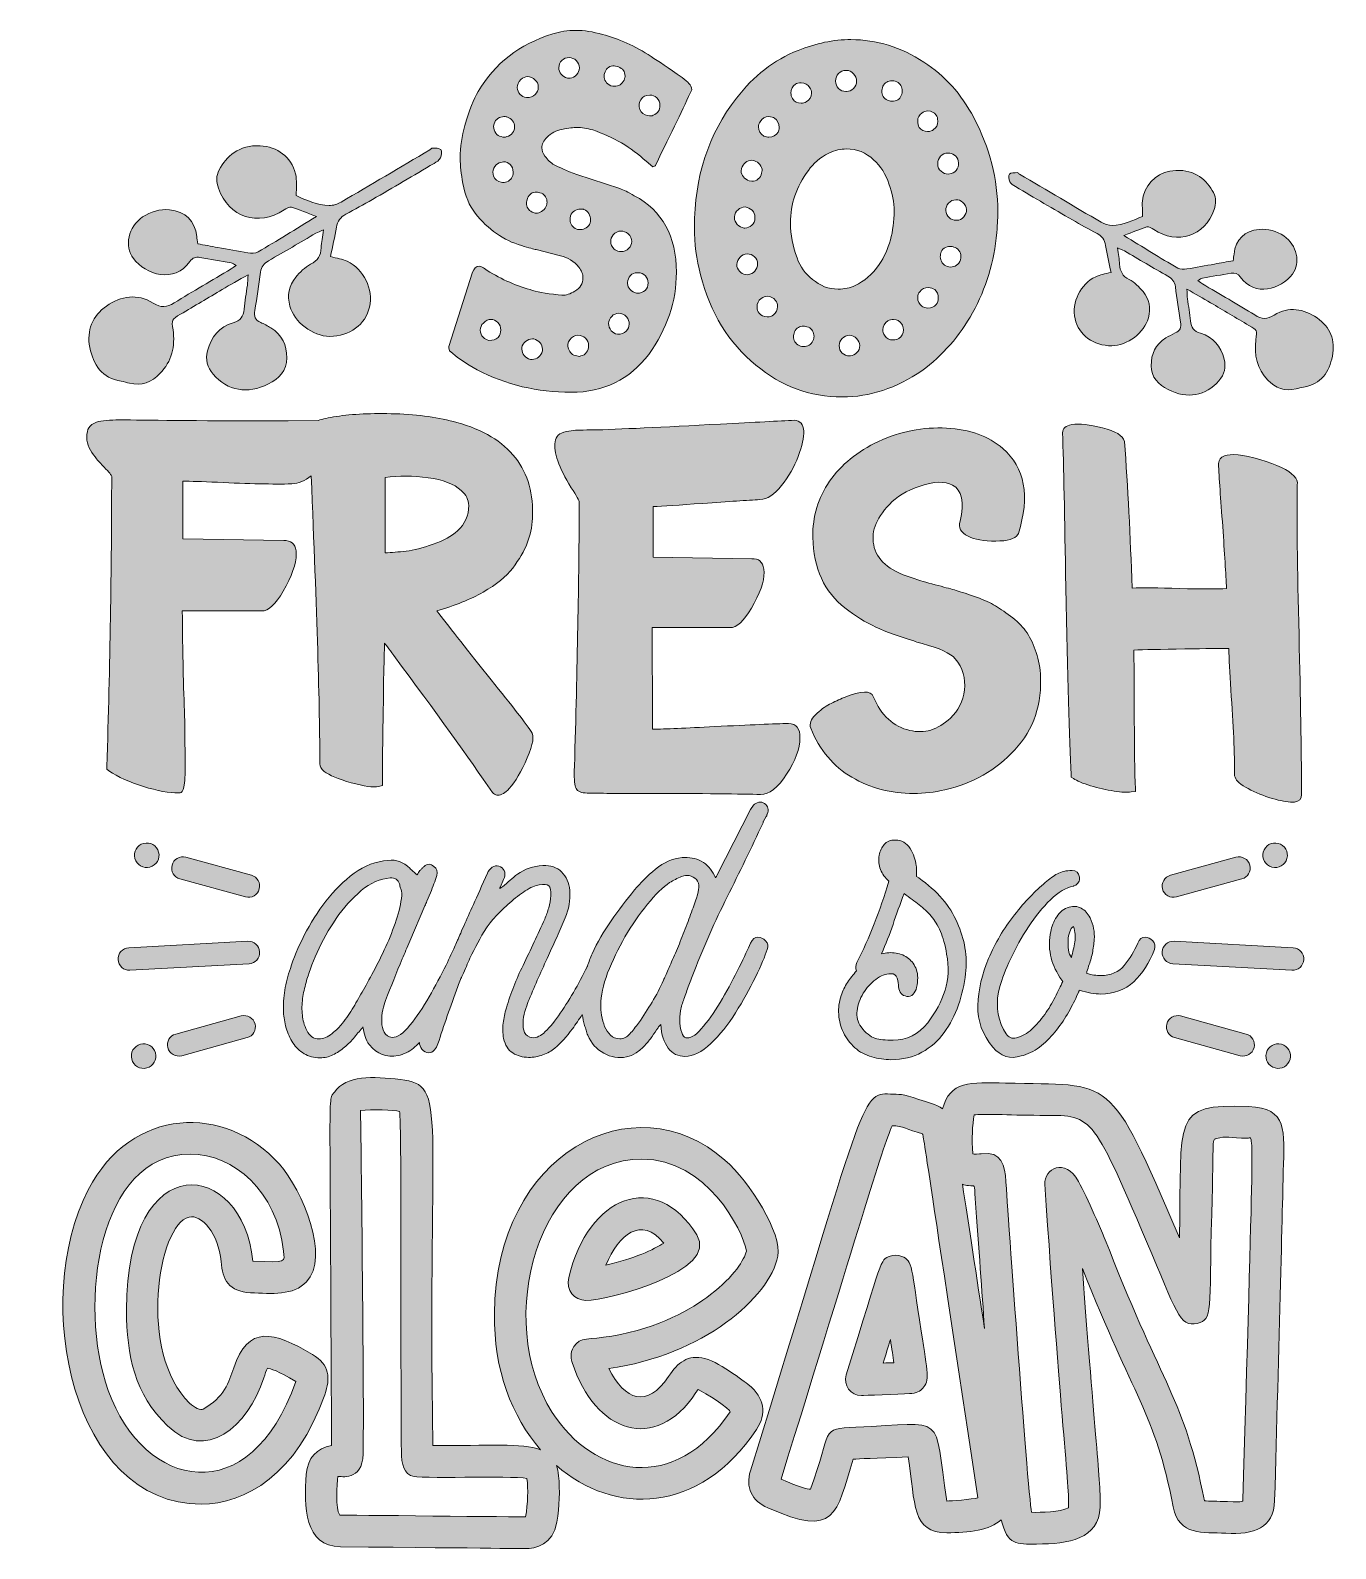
# Model space of a CAD drawing. Header units: inches. Extents: x 136 to 942, y -1004 to -65.
import ezdxf

# ---------------------------------------------------------------- set-up
doc = ezdxf.new("R2010")
doc.units = ezdxf.units.IN
doc.header["$MEASUREMENT"] = 0
doc.layers.add('Layer 1', color=7, linetype='Continuous')

# ---------------------------------------------------------------- blocks, each defined once
blk = doc.blocks.new('block 2')
at = {"layer": 'Layer 1', "true_color": 0xffffff}
h = blk.add_hatch(color=7, dxfattribs=at)
h.dxf.hatch_style = 2
edge = h.paths.add_edge_path()
edge.add_spline(control_points=[(411.81, -274.79), (429.59, -284.1), (448.95, -288.75), (469.89, -288.75), (489.99, -288.75), (505.97, -280.93), (517.82, -265.27), (529.24, -249.61), (534.96, -232.68), (534.96, -214.49), (534.96, -192.27), (526.28, -176.51), (508.93, -167.2), (505.12, -165.08), (502.16, -163.6), (500.05, -162.75), (500.05, -162.75), (473.39, -154.18), (473.39, -154.18), (467.04, -151.64), (462.38, -149.64), (459.42, -148.15), (457.3, -146.88), (455.4, -145.09), (453.71, -142.76), (452.44, -140.85), (451.8, -139.16), (451.8, -137.68), (451.8, -135.35), (452.86, -133.13), (454.98, -131.01), (457.52, -128.48), (460.58, -126.89), (464.18, -126.25), (468.41, -125.41), (471.48, -124.98), (473.39, -124.98), (476.35, -124.98), (479.62, -125.51), (483.22, -126.57), (495.92, -130.81), (506.92, -137.26), (516.23, -145.93), (516.23, -145.93), (520.36, -149.42), (520.36, -149.42), (520.78, -149.21), (521.15, -149.05), (521.47, -148.95), (521.79, -148.84), (521.95, -148.68), (521.95, -148.47), (532.1, -127.74), (539.61, -112.19), (544.48, -101.82), (544.27, -100.13), (543.69, -98.8), (542.73, -97.85), (541.78, -96.9), (540.35, -95.68), (538.45, -94.2), (529.98, -88.28), (523.64, -83.94), (519.41, -81.18), (509.25, -74.63), (499.2, -70.08), (489.25, -67.54), (483.54, -65.85), (478.04, -65), (472.75, -65), (467.67, -65), (462.91, -65.74), (458.47, -67.22), (437.94, -73.57), (422.61, -85.42), (412.45, -102.77), (409.7, -107.42), (406.95, -114.41), (404.2, -123.71), (402.29, -130.28), (401.34, -137.04), (401.34, -144.03), (401.34, -148.68), (401.86, -153.87), (402.93, -159.58), (404.4, -167.2), (406.95, -173.34), (410.54, -177.99), (418.58, -188.14), (428.1, -194.81), (439.11, -197.98), (443.76, -199.47), (446.83, -200.31), (448.31, -200.52), (448.31, -200.52), (463.23, -204.33), (463.23, -204.33), (467.88, -205.39), (471.69, -207.72), (474.66, -211.31), (476.35, -213.64), (477.19, -215.87), (477.19, -217.98), (477.19, -221.58), (475.5, -224.32), (472.12, -226.23), (469.36, -227.93), (466.72, -228.77), (464.18, -228.77), (464.18, -228.77), (461.96, -228.45), (461.96, -228.45), (453.92, -227.61), (448.1, -226.55), (444.51, -225.28), (434.77, -222.53), (425.35, -218.19), (416.26, -212.26), (415.62, -211.63), (414.56, -211.1), (413.08, -210.68), (411.18, -210.89), (409.8, -212.16), (408.96, -214.49), (408.96, -214.49), (394.36, -260.51), (394.36, -260.51), (394.14, -260.93), (394.25, -261.78), (394.68, -263.04), (399.33, -267.28), (405.04, -271.19), (411.81, -274.79)], knot_values=[0, 0, 0, 0, 1, 1, 1, 2, 2, 2, 3, 3, 3, 4, 4, 4, 5, 5, 5, 6, 6, 6, 7, 7, 7, 8, 8, 8, 9, 9, 9, 10, 10, 10, 11, 11, 11, 12, 12, 12, 13, 13, 13, 14, 14, 14, 15, 15, 15, 16, 16, 16, 17, 17, 17, 18, 18, 18, 19, 19, 19, 20, 20, 20, 21, 21, 21, 22, 22, 22, 23, 23, 23, 24, 24, 24, 25, 25, 25, 26, 26, 26, 27, 27, 27, 28, 28, 28, 29, 29, 29, 30, 30, 30, 31, 31, 31, 32, 32, 32, 33, 33, 33, 34, 34, 34, 35, 35, 35, 36, 36, 36, 37, 37, 37, 38, 38, 38, 39, 39, 39, 40, 40, 40, 41, 41, 41, 42, 42, 42, 43, 43, 43, 44, 44, 44, 44], degree=3, periodic=1)
edge = h.paths.add_edge_path()
edge.add_spline(control_points=[(512.9, -107.85), (514.06, -105.94), (515.92, -104.99), (518.46, -104.99), (520.15, -104.99), (521.63, -105.57), (522.9, -106.73), (524.17, -107.9), (524.8, -109.43), (524.8, -111.34), (524.8, -114.3), (523.42, -116.31), (520.68, -117.37), (519.83, -118), (518.66, -118.11), (517.18, -117.68), (514.85, -117.26), (513.27, -115.99), (512.43, -113.88), (511.57, -111.76), (511.73, -109.75), (512.9, -107.85)], knot_values=[0, 0, 0, 0, 1, 1, 1, 2, 2, 2, 3, 3, 3, 4, 4, 4, 5, 5, 5, 6, 6, 6, 7, 7, 7, 7], degree=3, periodic=1)
edge = h.paths.add_edge_path()
edge.add_spline(control_points=[(490.84, -90.71), (491.9, -88.17), (493.8, -86.9), (496.56, -86.9), (496.56, -86.9), (499.09, -87.53), (499.09, -87.53), (501.84, -88.59), (503.22, -90.5), (503.22, -93.24), (503.22, -93.67), (503.01, -94.52), (502.59, -95.78), (501.31, -98.33), (499.3, -99.59), (496.56, -99.59), (496.56, -99.59), (495.6, -99.59), (495.6, -99.59), (495.6, -99.59), (494.33, -99.27), (494.33, -99.27), (491.58, -97.8), (490.21, -95.78), (490.21, -93.24), (490.21, -92.82), (490.42, -91.98), (490.84, -90.71)], knot_values=[0, 0, 0, 0, 1, 1, 1, 2, 2, 2, 3, 3, 3, 4, 4, 4, 5, 5, 5, 6, 6, 6, 7, 7, 7, 8, 8, 8, 9, 9, 9, 9], degree=3, periodic=1)
edge = h.paths.add_edge_path()
edge.add_spline(control_points=[(464.18, -83.57), (465.45, -82.41), (466.93, -81.82), (468.63, -81.82), (470.32, -81.82), (471.8, -82.46), (473.07, -83.72), (474.34, -84.99), (474.97, -86.48), (474.97, -88.17), (474.97, -89.86), (474.39, -91.29), (473.23, -92.45), (472.06, -93.62), (470.74, -94.31), (469.26, -94.52), (469.26, -94.52), (467.67, -94.52), (467.67, -94.52), (465.98, -94.1), (464.66, -93.3), (463.7, -92.14), (462.75, -90.97), (462.28, -89.65), (462.28, -88.17), (462.28, -86.26), (462.91, -84.73), (464.18, -83.57)], knot_values=[0, 0, 0, 0, 1, 1, 1, 2, 2, 2, 3, 3, 3, 4, 4, 4, 5, 5, 5, 6, 6, 6, 7, 7, 7, 8, 8, 8, 9, 9, 9, 9], degree=3, periodic=1)
edge = h.paths.add_edge_path()
edge.add_spline(control_points=[(430.22, -158.63), (428.95, -159.05), (427.79, -159.16), (426.73, -158.94), (424.4, -158.52), (422.81, -157.25), (421.97, -155.13), (421.33, -153.44), (421.39, -151.8), (422.13, -150.22), (422.87, -148.63), (423.98, -147.52), (425.46, -146.88), (425.46, -146.88), (428, -146.25), (428, -146.25), (429.69, -146.25), (431.12, -146.83), (432.29, -148), (433.45, -149.16), (434.03, -150.69), (434.03, -152.6), (434.03, -155.56), (432.76, -157.57), (430.22, -158.63)], knot_values=[0, 0, 0, 0, 1, 1, 1, 2, 2, 2, 3, 3, 3, 4, 4, 4, 5, 5, 5, 6, 6, 6, 7, 7, 7, 8, 8, 8, 8], degree=3, periodic=1)
edge = h.paths.add_edge_path()
edge.add_spline(control_points=[(434.67, -126.57), (434.24, -127.84), (433.4, -128.9), (432.13, -129.75), (430.86, -130.59), (429.59, -131.01), (428.32, -131.01), (428.32, -131.01), (427.68, -131.01), (427.68, -131.01), (427.68, -131.01), (426.73, -130.7), (426.73, -130.7), (425.25, -130.49), (424.08, -129.75), (423.24, -128.48), (422.39, -127.2), (421.97, -125.83), (421.97, -124.35), (421.97, -123.71), (422.07, -123.19), (422.29, -122.76), (422.71, -121.28), (423.5, -120.17), (424.67, -119.43), (425.83, -118.69), (427.05, -118.32), (428.32, -118.32), (429.37, -118.32), (430.11, -118.43), (430.54, -118.64), (431.81, -119.06), (432.87, -119.8), (433.71, -120.86), (434.56, -121.92), (434.98, -123.19), (434.98, -124.67), (434.98, -125.51), (434.87, -126.15), (434.67, -126.57)], knot_values=[0, 0, 0, 0, 1, 1, 1, 2, 2, 2, 3, 3, 3, 4, 4, 4, 5, 5, 5, 6, 6, 6, 7, 7, 7, 8, 8, 8, 9, 9, 9, 10, 10, 10, 11, 11, 11, 12, 12, 12, 13, 13, 13, 13], degree=3, periodic=1)
edge = h.paths.add_edge_path()
edge.add_spline(control_points=[(438.47, -104.67), (437.2, -103.4), (436.57, -101.93), (436.57, -100.23), (436.57, -98.54), (437.31, -96.95), (438.79, -95.47), (440.06, -94.2), (441.43, -93.56), (442.92, -93.56), (444.61, -93.56), (446.19, -94.31), (447.68, -95.78), (448.95, -96.63), (449.58, -98.12), (449.58, -100.23), (449.58, -101.93), (448.95, -103.4), (447.68, -104.67), (446.41, -105.94), (444.61, -106.58), (442.28, -106.58), (440.59, -106.16), (439.32, -105.52), (438.47, -104.67)], knot_values=[0, 0, 0, 0, 1, 1, 1, 2, 2, 2, 3, 3, 3, 4, 4, 4, 5, 5, 5, 6, 6, 6, 7, 7, 7, 8, 8, 8, 8], degree=3, periodic=1)
edge = h.paths.add_edge_path()
edge.add_spline(control_points=[(454.34, -174.18), (453.71, -175.24), (452.81, -176.14), (451.64, -176.88), (450.48, -177.62), (449.37, -177.99), (448.31, -177.99), (448.31, -177.99), (447.68, -177.99), (447.68, -177.99), (447.68, -177.99), (445.77, -177.35), (445.77, -177.35), (443.44, -176.08), (442.28, -174.18), (442.28, -171.64), (442.28, -171), (442.49, -170.05), (442.92, -168.78), (443.97, -166.24), (445.88, -164.97), (448.63, -164.97), (449.26, -164.97), (450.22, -165.19), (451.49, -165.61), (453.81, -166.88), (454.98, -168.78), (454.98, -171.32), (454.98, -171.96), (454.77, -172.91), (454.34, -174.18)], knot_values=[0, 0, 0, 0, 1, 1, 1, 2, 2, 2, 3, 3, 3, 4, 4, 4, 5, 5, 5, 6, 6, 6, 7, 7, 7, 8, 8, 8, 9, 9, 9, 10, 10, 10, 10], degree=3, periodic=1)
edge = h.paths.add_edge_path()
edge.add_spline(control_points=[(510.52, -214.8), (510.52, -214.8), (511.15, -214.8), (511.15, -214.8), (513.06, -214.8), (514.59, -215.44), (515.76, -216.71), (516.92, -217.98), (517.5, -219.46), (517.5, -221.15), (517.5, -223.05), (516.87, -224.59), (515.6, -225.75), (514.33, -226.92), (512.74, -227.5), (510.84, -227.5), (510.84, -227.5), (510.2, -227.5), (510.2, -227.5), (508.72, -227.08), (507.45, -226.34), (506.39, -225.28), (505.33, -224.22), (504.81, -222.95), (504.81, -221.47), (504.81, -221.47), (504.81, -220.83), (504.81, -220.83), (504.81, -219.14), (505.39, -217.72), (506.55, -216.55), (507.71, -215.39), (509.04, -214.8), (510.52, -214.8)], knot_values=[0, 0, 0, 0, 1, 1, 1, 2, 2, 2, 3, 3, 3, 4, 4, 4, 5, 5, 5, 6, 6, 6, 7, 7, 7, 8, 8, 8, 9, 9, 9, 10, 10, 10, 11, 11, 11, 11], degree=3, periodic=1)
edge = h.paths.add_edge_path()
edge.add_spline(control_points=[(495.92, -191.32), (497.19, -189.84), (498.78, -189.09), (500.68, -189.09), (502.16, -189.09), (503.64, -189.63), (505.12, -190.68), (506.6, -192.17), (507.34, -193.75), (507.34, -195.44), (507.34, -197.14), (506.71, -198.62), (505.44, -199.89), (504.17, -201.16), (502.59, -201.79), (500.68, -201.79), (500.68, -201.79), (499.73, -201.79), (499.73, -201.79), (498.25, -201.37), (497.19, -200.84), (496.56, -200.2), (495.07, -198.93), (494.33, -197.35), (494.33, -195.44), (494.33, -194.17), (494.86, -192.8), (495.92, -191.32)], knot_values=[0, 0, 0, 0, 1, 1, 1, 2, 2, 2, 3, 3, 3, 4, 4, 4, 5, 5, 5, 6, 6, 6, 7, 7, 7, 8, 8, 8, 9, 9, 9, 9], degree=3, periodic=1)
edge = h.paths.add_edge_path()
edge.add_spline(control_points=[(494.97, -241.78), (496.24, -240.51), (497.71, -239.88), (499.41, -239.88), (501.1, -239.88), (502.69, -240.62), (504.17, -242.1), (505.23, -243.58), (505.76, -245.06), (505.76, -246.54), (505.76, -248.24), (505.12, -249.72), (503.85, -250.98), (502.59, -252.25), (500.79, -252.89), (498.46, -252.89), (496.76, -252.47), (495.49, -251.73), (494.65, -250.67), (493.59, -249.19), (493.06, -247.71), (493.06, -246.22), (493.06, -244.53), (493.7, -243.05), (494.97, -241.78)], knot_values=[0, 0, 0, 0, 1, 1, 1, 2, 2, 2, 3, 3, 3, 4, 4, 4, 5, 5, 5, 6, 6, 6, 7, 7, 7, 8, 8, 8, 8], degree=3, periodic=1)
edge = h.paths.add_edge_path()
edge.add_spline(control_points=[(475.92, -188.14), (475.92, -188.14), (474.66, -188.14), (474.66, -188.14), (474.02, -188.14), (473.59, -188.04), (473.39, -187.83), (470.63, -186.77), (469.26, -184.86), (469.26, -182.11), (469.26, -181.06), (469.36, -180.21), (469.58, -179.57), (470, -178.3), (470.79, -177.3), (471.96, -176.56), (473.12, -175.82), (474.34, -175.45), (475.61, -175.45), (476.67, -175.45), (477.4, -175.56), (477.83, -175.77), (479.1, -176.19), (480.1, -177.03), (480.84, -178.3), (481.58, -179.57), (481.95, -180.84), (481.95, -182.11), (481.95, -182.96), (481.84, -183.6), (481.64, -184.02), (481.21, -185.29), (480.42, -186.29), (479.26, -187.03), (478.09, -187.78), (476.98, -188.14), (475.92, -188.14)], knot_values=[0, 0, 0, 0, 1, 1, 1, 2, 2, 2, 3, 3, 3, 4, 4, 4, 5, 5, 5, 6, 6, 6, 7, 7, 7, 8, 8, 8, 9, 9, 9, 10, 10, 10, 11, 11, 11, 12, 12, 12, 12], degree=3, periodic=1)
edge = h.paths.add_edge_path()
edge.add_spline(control_points=[(469.1, -256.22), (470.48, -254.43), (472.12, -253.52), (474.02, -253.52), (475.92, -253.52), (477.51, -254.11), (478.78, -255.27), (480.05, -256.43), (480.69, -257.97), (480.69, -259.87), (480.69, -261.36), (480.26, -262.73), (479.42, -264), (478.57, -265.27), (477.4, -266.01), (475.92, -266.22), (475.29, -266.64), (474.44, -266.64), (473.39, -266.22), (470.63, -265.8), (468.94, -264.31), (468.31, -261.78), (467.46, -259.87), (467.72, -258.02), (469.1, -256.22)], knot_values=[0, 0, 0, 0, 1, 1, 1, 2, 2, 2, 3, 3, 3, 4, 4, 4, 5, 5, 5, 6, 6, 6, 7, 7, 7, 8, 8, 8, 8], degree=3, periodic=1)
edge = h.paths.add_edge_path()
edge.add_spline(control_points=[(439.43, -261.14), (439.63, -259.66), (440.38, -258.39), (441.65, -257.33), (442.92, -256.28), (444.39, -255.75), (446.09, -255.75), (446.09, -255.75), (446.73, -255.75), (446.73, -255.75), (448.42, -256.17), (449.74, -256.97), (450.69, -258.13), (451.64, -259.29), (452.12, -260.61), (452.12, -262.09), (452.12, -262.09), (452.12, -263.04), (452.12, -263.04), (451.69, -264.74), (450.9, -266.06), (449.74, -267.01), (448.58, -267.97), (447.25, -268.44), (445.77, -268.44), (445.77, -268.44), (444.82, -268.44), (444.82, -268.44), (443.13, -268.02), (441.81, -267.23), (440.85, -266.06), (439.9, -264.9), (439.43, -263.58), (439.43, -262.09), (439.43, -262.09), (439.43, -261.14), (439.43, -261.14)], knot_values=[0, 0, 0, 0, 1, 1, 1, 2, 2, 2, 3, 3, 3, 4, 4, 4, 5, 5, 5, 6, 6, 6, 7, 7, 7, 8, 8, 8, 9, 9, 9, 10, 10, 10, 11, 11, 11, 12, 12, 12, 12], degree=3, periodic=1)
edge = h.paths.add_edge_path()
edge.add_spline(control_points=[(415.62, -245.91), (417.1, -244.43), (418.69, -243.69), (420.38, -243.69), (421.86, -243.69), (423.24, -244.32), (424.51, -245.59), (425.78, -246.86), (426.41, -248.45), (426.41, -250.35), (426.41, -251.83), (425.88, -253.32), (424.83, -254.79), (423.34, -256.06), (421.44, -256.7), (419.11, -256.7), (417.63, -256.28), (416.47, -255.64), (415.62, -254.79), (414.35, -253.52), (413.72, -252.05), (413.72, -250.35), (413.72, -248.66), (414.35, -247.18), (415.62, -245.91)], knot_values=[0, 0, 0, 0, 1, 1, 1, 2, 2, 2, 3, 3, 3, 4, 4, 4, 5, 5, 5, 6, 6, 6, 7, 7, 7, 8, 8, 8, 8], degree=3, periodic=1)
h = blk.add_hatch(color=7, dxfattribs=at)
h.dxf.hatch_style = 2
edge = h.paths.add_edge_path()
edge.add_spline(control_points=[(584.15, -271.93), (599.59, -285.05), (617.37, -291.61), (637.47, -291.61), (654.61, -291.61), (671, -286.21), (686.66, -275.42), (699.57, -265.9), (710.04, -253.95), (718.08, -239.56), (726.34, -224.54), (731.31, -208.03), (733, -190.05), (733.43, -184.13), (733.64, -179.79), (733.64, -177.03), (733.64, -156.93), (728.66, -137.58), (718.72, -118.95), (711.1, -104.36), (700.84, -92.93), (687.93, -84.68), (673.76, -75.37), (658.73, -70.71), (642.87, -70.71), (632.07, -70.71), (621.17, -72.93), (610.18, -77.38), (595.36, -83.3), (582.67, -93.14), (572.09, -106.89), (554.74, -129.11), (546.07, -155.77), (546.07, -186.87), (546.07, -196.82), (547.33, -206.55), (549.87, -216.07), (555.8, -239.56), (567.22, -258.18), (584.15, -271.93)], knot_values=[0, 0, 0, 0, 1, 1, 1, 2, 2, 2, 3, 3, 3, 4, 4, 4, 5, 5, 5, 6, 6, 6, 7, 7, 7, 8, 8, 8, 9, 9, 9, 10, 10, 10, 11, 11, 11, 12, 12, 12, 13, 13, 13, 13], degree=3, periodic=1)
edge = h.paths.add_edge_path()
edge.add_spline(control_points=[(580.34, -215.76), (579.92, -215.97), (579.39, -216.07), (578.75, -216.07), (577.27, -216.07), (575.95, -215.6), (574.79, -214.64), (573.62, -213.69), (572.83, -212.48), (572.41, -210.99), (572.19, -209.3), (572.57, -207.72), (573.52, -206.23), (574.47, -204.76), (575.79, -203.8), (577.49, -203.38), (579.18, -202.96), (580.76, -203.22), (582.25, -204.17), (583.73, -205.12), (584.68, -206.45), (585.1, -208.14), (585.31, -209.83), (584.99, -211.42), (584.15, -212.9), (583.3, -214.38), (582.03, -215.33), (580.34, -215.76)], knot_values=[0, 0, 0, 0, 1, 1, 1, 2, 2, 2, 3, 3, 3, 4, 4, 4, 5, 5, 5, 6, 6, 6, 7, 7, 7, 8, 8, 8, 9, 9, 9, 9], degree=3, periodic=1)
edge = h.paths.add_edge_path()
edge.add_spline(control_points=[(594.94, -240.83), (594.09, -241.68), (592.82, -242.1), (591.13, -242.1), (589.01, -242.1), (587.33, -241.36), (586.05, -239.88), (585.21, -238.82), (584.78, -237.55), (584.78, -236.07), (584.78, -233.74), (585.63, -231.94), (587.33, -230.67), (588.59, -229.83), (589.86, -229.4), (591.13, -229.4), (593.25, -229.4), (594.94, -230.25), (596.21, -231.94), (597.05, -233), (597.48, -234.27), (597.48, -235.75), (597.48, -237.87), (596.63, -239.56), (594.94, -240.83)], knot_values=[0, 0, 0, 0, 1, 1, 1, 2, 2, 2, 3, 3, 3, 4, 4, 4, 5, 5, 5, 6, 6, 6, 7, 7, 7, 8, 8, 8, 8], degree=3, periodic=1)
edge = h.paths.add_edge_path()
edge.add_spline(control_points=[(619.38, -257.01), (618.11, -259.35), (616.21, -260.51), (613.67, -260.51), (613.03, -260.51), (612.08, -260.3), (610.81, -259.87), (608.48, -258.6), (607.32, -256.7), (607.32, -254.16), (607.32, -253.52), (607.53, -252.57), (607.95, -251.3), (609.22, -248.98), (611.13, -247.81), (613.67, -247.81), (614.3, -247.81), (615.25, -248.02), (616.52, -248.45), (618.85, -249.72), (620.01, -251.62), (620.01, -254.16), (620.01, -254.79), (619.8, -255.75), (619.38, -257.01)], knot_values=[0, 0, 0, 0, 1, 1, 1, 2, 2, 2, 3, 3, 3, 4, 4, 4, 5, 5, 5, 6, 6, 6, 7, 7, 7, 8, 8, 8, 8], degree=3, periodic=1)
edge = h.paths.add_edge_path()
edge.add_spline(control_points=[(646.51, -264.16), (645.35, -265.32), (644.03, -266.01), (642.55, -266.22), (642.55, -266.22), (641.91, -266.22), (641.91, -266.22), (640.22, -266.22), (638.74, -265.64), (637.47, -264.47), (636.2, -263.31), (635.57, -261.78), (635.57, -259.87), (635.57, -258.18), (636.2, -256.7), (637.47, -255.43), (638.74, -254.16), (640.22, -253.52), (641.91, -253.52), (643.61, -253.52), (645.09, -254.16), (646.36, -255.43), (647.63, -256.7), (648.26, -258.18), (648.26, -259.87), (648.26, -261.57), (647.68, -263), (646.51, -264.16)], knot_values=[0, 0, 0, 0, 1, 1, 1, 2, 2, 2, 3, 3, 3, 4, 4, 4, 5, 5, 5, 6, 6, 6, 7, 7, 7, 8, 8, 8, 9, 9, 9, 9], degree=3, periodic=1)
edge = h.paths.add_edge_path()
edge.add_spline(control_points=[(710.47, -206.87), (710.04, -208.35), (709.25, -209.46), (708.09, -210.2), (706.92, -210.94), (705.71, -211.31), (704.44, -211.31), (703.59, -211.31), (702.96, -211.21), (702.53, -210.99), (701.05, -210.57), (699.94, -209.78), (699.2, -208.61), (698.46, -207.45), (698.09, -206.23), (698.09, -204.96), (698.09, -203.91), (698.19, -203.17), (698.41, -202.74), (698.62, -201.47), (699.31, -200.47), (700.47, -199.73), (701.63, -198.99), (702.85, -198.62), (704.12, -198.62), (705.18, -198.62), (705.92, -198.72), (706.34, -198.93), (707.61, -199.15), (708.67, -199.84), (709.52, -201), (710.36, -202.16), (710.79, -203.38), (710.79, -204.65), (710.79, -205.71), (710.68, -206.45), (710.47, -206.87)], knot_values=[0, 0, 0, 0, 1, 1, 1, 2, 2, 2, 3, 3, 3, 4, 4, 4, 5, 5, 5, 6, 6, 6, 7, 7, 7, 8, 8, 8, 9, 9, 9, 10, 10, 10, 11, 11, 11, 12, 12, 12, 12], degree=3, periodic=1)
edge = h.paths.add_edge_path()
edge.add_spline(control_points=[(714.28, -175.77), (714.28, -177.46), (713.69, -178.99), (712.53, -180.37), (711.37, -181.75), (709.94, -182.43), (708.25, -182.43), (708.25, -182.43), (707.93, -182.43), (707.93, -182.43), (706.23, -182.43), (704.76, -181.85), (703.49, -180.68), (702.22, -179.53), (701.58, -178.1), (701.58, -176.4), (701.37, -174.71), (701.9, -173.18), (703.17, -171.8), (704.44, -170.42), (705.92, -169.74), (707.61, -169.74), (709.3, -169.53), (710.79, -170.05), (712.05, -171.32), (713.33, -172.59), (714.06, -174.07), (714.28, -175.77)], knot_values=[0, 0, 0, 0, 1, 1, 1, 2, 2, 2, 3, 3, 3, 4, 4, 4, 5, 5, 5, 6, 6, 6, 7, 7, 7, 8, 8, 8, 9, 9, 9, 9], degree=3, periodic=1)
edge = h.paths.add_edge_path()
edge.add_spline(control_points=[(702.85, -140.85), (704.33, -140.85), (705.65, -141.28), (706.82, -142.12), (707.98, -142.97), (708.77, -144.14), (709.2, -145.61), (709.62, -147.31), (709.41, -148.95), (708.56, -150.53), (707.72, -152.12), (706.45, -153.13), (704.76, -153.55), (704.76, -153.55), (702.85, -153.87), (702.85, -153.87), (701.37, -153.87), (699.94, -153.29), (698.57, -152.12), (697.19, -150.96), (696.5, -149.42), (696.5, -147.52), (696.5, -145.61), (697.08, -144.03), (698.25, -142.76), (699.41, -141.49), (700.95, -140.85), (702.85, -140.85)], knot_values=[0, 0, 0, 0, 1, 1, 1, 2, 2, 2, 3, 3, 3, 4, 4, 4, 5, 5, 5, 6, 6, 6, 7, 7, 7, 8, 8, 8, 9, 9, 9, 9], degree=3, periodic=1)
edge = h.paths.add_edge_path()
edge.add_spline(control_points=[(686.66, -116.1), (687.72, -115.25), (688.99, -114.83), (690.47, -114.83), (692.58, -114.83), (694.28, -115.68), (695.55, -117.37), (696.19, -118.22), (696.5, -119.48), (696.5, -121.17), (696.5, -123.51), (695.66, -125.2), (693.96, -126.25), (693.12, -127.1), (691.85, -127.52), (690.16, -127.52), (688.04, -127.52), (686.35, -126.68), (685.08, -124.98), (684.44, -123.93), (684.13, -122.66), (684.13, -121.17), (684.13, -118.85), (684.97, -117.16), (686.66, -116.1)], knot_values=[0, 0, 0, 0, 1, 1, 1, 2, 2, 2, 3, 3, 3, 4, 4, 4, 5, 5, 5, 6, 6, 6, 7, 7, 7, 8, 8, 8, 8], degree=3, periodic=1)
edge = h.paths.add_edge_path()
edge.add_spline(control_points=[(685.4, -226.55), (686.66, -224.85), (688.46, -224.01), (690.79, -224.01), (692.27, -224.01), (693.54, -224.43), (694.6, -225.28), (696.08, -226.55), (696.82, -228.24), (696.82, -230.35), (696.82, -232.05), (696.39, -233.43), (695.55, -234.48), (694.28, -235.96), (692.58, -236.7), (690.47, -236.7), (688.78, -236.7), (687.51, -236.28), (686.66, -235.43), (684.97, -234.16), (684.13, -232.47), (684.13, -230.35), (684.13, -228.66), (684.55, -227.4), (685.4, -226.55)], knot_values=[0, 0, 0, 0, 1, 1, 1, 2, 2, 2, 3, 3, 3, 4, 4, 4, 5, 5, 5, 6, 6, 6, 7, 7, 7, 8, 8, 8, 8], degree=3, periodic=1)
edge = h.paths.add_edge_path()
edge.add_spline(control_points=[(672.38, -255.43), (671.54, -256.06), (670.37, -256.38), (668.89, -256.38), (666.56, -256.38), (664.77, -255.43), (663.5, -253.52), (662.86, -252.47), (662.54, -251.3), (662.54, -250.03), (662.54, -247.71), (663.6, -245.91), (665.72, -244.64), (666.77, -244), (667.94, -243.69), (669.21, -243.69), (671.32, -243.69), (673.02, -244.64), (674.29, -246.54), (674.92, -247.39), (675.24, -248.55), (675.24, -250.03), (675.24, -252.36), (674.29, -254.16), (672.38, -255.43)], knot_values=[0, 0, 0, 0, 1, 1, 1, 2, 2, 2, 3, 3, 3, 4, 4, 4, 5, 5, 5, 6, 6, 6, 7, 7, 7, 8, 8, 8, 8], degree=3, periodic=1)
edge = h.paths.add_edge_path()
edge.add_spline(control_points=[(662.54, -99.59), (663.81, -97.27), (665.72, -96.1), (668.26, -96.1), (668.89, -96.1), (669.84, -96.32), (671.11, -96.74), (673.44, -98.01), (674.6, -99.91), (674.6, -102.45), (674.6, -103.08), (674.39, -104.04), (673.97, -105.31), (672.91, -107.64), (671, -108.8), (668.26, -108.8), (666.99, -108.8), (666.03, -108.59), (665.4, -108.16), (663.07, -106.89), (661.91, -104.99), (661.91, -102.45), (661.91, -101.82), (662.12, -100.86), (662.54, -99.59)], knot_values=[0, 0, 0, 0, 1, 1, 1, 2, 2, 2, 3, 3, 3, 4, 4, 4, 5, 5, 5, 6, 6, 6, 7, 7, 7, 8, 8, 8, 8], degree=3, periodic=1)
edge = h.paths.add_edge_path()
edge.add_spline(control_points=[(635.25, -91.66), (636.52, -90.39), (638, -89.75), (639.69, -89.75), (639.69, -89.75), (640.01, -89.75), (640.01, -89.75), (641.7, -89.75), (643.18, -90.44), (644.45, -91.82), (645.72, -93.2), (646.36, -94.73), (646.36, -96.42), (646.36, -98.12), (645.72, -99.59), (644.45, -100.86), (643.18, -102.13), (641.7, -102.77), (640.01, -102.77), (640.01, -102.77), (639.69, -102.77), (639.69, -102.77), (638, -102.77), (636.52, -102.13), (635.25, -100.86), (633.98, -99.59), (633.35, -98.12), (633.35, -96.42), (633.35, -94.52), (633.98, -92.93), (635.25, -91.66)], knot_values=[0, 0, 0, 0, 1, 1, 1, 2, 2, 2, 3, 3, 3, 4, 4, 4, 5, 5, 5, 6, 6, 6, 7, 7, 7, 8, 8, 8, 9, 9, 9, 10, 10, 10, 10], degree=3, periodic=1)
edge = h.paths.add_edge_path()
edge.add_spline(control_points=[(608.59, -98.33), (609.43, -97.69), (610.6, -97.37), (612.08, -97.37), (614.41, -97.37), (616.21, -98.43), (617.48, -100.55), (618.11, -101.39), (618.43, -102.45), (618.43, -103.72), (618.43, -106.05), (617.37, -107.85), (615.25, -109.11), (614.19, -109.75), (613.14, -110.07), (612.08, -110.07), (609.75, -110.07), (607.95, -109.11), (606.68, -107.21), (606.05, -105.94), (605.73, -104.78), (605.73, -103.72), (605.73, -101.39), (606.68, -99.59), (608.59, -98.33)], knot_values=[0, 0, 0, 0, 1, 1, 1, 2, 2, 2, 3, 3, 3, 4, 4, 4, 5, 5, 5, 6, 6, 6, 7, 7, 7, 8, 8, 8, 8], degree=3, periodic=1)
edge = h.paths.add_edge_path()
edge.add_spline(control_points=[(616.52, -151.64), (619.49, -147.2), (623.72, -143.61), (629.22, -140.85), (633.03, -139.16), (636.62, -138.31), (640.01, -138.31), (646.56, -138.31), (652.17, -140.54), (656.83, -144.98), (661.28, -149), (664.45, -153.98), (666.35, -159.9), (668.46, -165.82), (669.53, -171.43), (669.53, -176.72), (669.53, -189.41), (666.46, -200.42), (660.32, -209.73), (655.88, -215.87), (650.9, -220.2), (645.41, -222.74), (642.23, -224.22), (638.74, -224.96), (634.93, -224.96), (629.01, -224.96), (623.72, -222.95), (619.06, -218.93), (614.62, -215.55), (611.45, -211.1), (609.54, -205.6), (606.79, -198.62), (605.42, -191.43), (605.42, -184.02), (605.42, -172.38), (609.11, -161.59), (616.52, -151.64)], knot_values=[0, 0, 0, 0, 1, 1, 1, 2, 2, 2, 3, 3, 3, 4, 4, 4, 5, 5, 5, 6, 6, 6, 7, 7, 7, 8, 8, 8, 9, 9, 9, 10, 10, 10, 11, 11, 11, 12, 12, 12, 12], degree=3, periodic=1)
edge = h.paths.add_edge_path()
edge.add_spline(control_points=[(586.69, -121.49), (587.96, -119.38), (589.76, -118.32), (592.09, -118.32), (593.56, -118.32), (594.73, -118.64), (595.58, -119.27), (597.48, -120.54), (598.43, -122.45), (598.43, -124.98), (598.43, -126.25), (598.22, -127.2), (597.8, -127.84), (596.53, -129.96), (594.62, -131.01), (592.09, -131.01), (591.24, -131.01), (590.18, -130.81), (588.91, -130.38), (586.79, -128.9), (585.74, -127), (585.74, -124.67), (585.74, -123.4), (586.05, -122.34), (586.69, -121.49)], knot_values=[0, 0, 0, 0, 1, 1, 1, 2, 2, 2, 3, 3, 3, 4, 4, 4, 5, 5, 5, 6, 6, 6, 7, 7, 7, 8, 8, 8, 8], degree=3, periodic=1)
edge = h.paths.add_edge_path()
edge.add_spline(control_points=[(575.26, -150.38), (575.69, -148.9), (576.48, -147.68), (577.65, -146.72), (578.8, -145.77), (580.13, -145.3), (581.61, -145.3), (581.61, -145.3), (583.2, -145.61), (583.2, -145.61), (584.47, -146.04), (585.58, -146.83), (586.53, -148), (587.48, -149.16), (587.96, -150.38), (587.96, -151.64), (587.96, -151.64), (587.64, -153.23), (587.64, -153.23), (587.43, -154.71), (586.74, -155.93), (585.58, -156.88), (584.41, -157.83), (583.09, -158.31), (581.61, -158.31), (581.61, -158.31), (580.02, -157.99), (580.02, -157.99), (578.54, -157.57), (577.33, -156.78), (576.37, -155.61), (575.42, -154.45), (574.95, -153.23), (574.95, -151.96), (574.95, -151.96), (575.26, -150.38), (575.26, -150.38)], knot_values=[0, 0, 0, 0, 1, 1, 1, 2, 2, 2, 3, 3, 3, 4, 4, 4, 5, 5, 5, 6, 6, 6, 7, 7, 7, 8, 8, 8, 9, 9, 9, 10, 10, 10, 11, 11, 11, 12, 12, 12, 12], degree=3, periodic=1)
edge = h.paths.add_edge_path()
edge.add_spline(control_points=[(570.82, -180.21), (571.03, -178.52), (571.77, -177.09), (573.04, -175.93), (574.31, -174.76), (575.79, -174.18), (577.49, -174.18), (579.18, -174.39), (580.6, -175.08), (581.77, -176.24), (582.93, -177.41), (583.52, -178.83), (583.52, -180.53), (583.52, -180.53), (583.52, -181.16), (583.52, -181.16), (583.52, -182.86), (582.88, -184.28), (581.61, -185.45), (580.34, -186.61), (578.86, -187.19), (577.17, -187.19), (577.17, -187.19), (576.85, -187.19), (576.85, -187.19), (575.15, -186.98), (573.73, -186.24), (572.57, -184.97), (571.4, -183.7), (570.82, -182.33), (570.82, -180.84), (570.82, -180.84), (570.82, -180.21), (570.82, -180.21)], knot_values=[0, 0, 0, 0, 1, 1, 1, 2, 2, 2, 3, 3, 3, 4, 4, 4, 5, 5, 5, 6, 6, 6, 7, 7, 7, 8, 8, 8, 9, 9, 9, 10, 10, 10, 11, 11, 11, 11], degree=3, periodic=1)
h = blk.add_hatch(color=7, dxfattribs=at)
h.dxf.hatch_style = 2
edge = h.paths.add_edge_path()
edge.add_spline(control_points=[(191.79, -281.88), (193.5, -282.15), (195.16, -282.71), (196.85, -283.11), (204.32, -284.88), (210.57, -282.56), (215.72, -277.18), (223.01, -269.58), (225.24, -260.37), (223.8, -250.13), (222.89, -243.65), (222.87, -243.72), (228.45, -240.46), (237.06, -235.43), (245.61, -230.28), (254.21, -225.23), (259.22, -222.28), (264.28, -219.42), (270.17, -216.04), (269.99, -218.86), (269.98, -220.75), (269.74, -222.61), (269.1, -227.55), (268.13, -232.47), (267.74, -237.43), (267.38, -241.93), (265.45, -244.4), (261.02, -245.72), (252.39, -248.3), (247.31, -254.49), (245.12, -263.11), (243.74, -268.51), (244.8, -273.28), (248.59, -277.6), (257.59, -287.88), (269.83, -290.13), (282.75, -283.58), (289.36, -280.23), (294.05, -275.36), (294.14, -267.52), (294.22, -259.64), (291.26, -253.14), (284.29, -248.91), (282.26, -247.67), (280.16, -246.49), (277.98, -245.54), (274.64, -244.08), (273.73, -241.74), (274.33, -238.22), (275.68, -230.31), (276.85, -222.37), (277.91, -214.42), (278.35, -211.06), (280.04, -209.03), (282.92, -207.4), (292.72, -201.82), (302.4, -196.04), (312.15, -190.37), (313.33, -189.69), (314.65, -189.25), (316.73, -188.33), (316.18, -192.62), (315.56, -196), (315.36, -199.4), (315.08, -204.1), (313.42, -207.33), (308.85, -209.63), (305.31, -211.41), (302.22, -214.52), (299.63, -217.63), (295.33, -222.76), (294.3, -228.94), (296.02, -235.42), (298.66, -245.36), (310.26, -254.11), (320.63, -254.15), (332.93, -254.19), (342.82, -246.91), (345.26, -236.01), (347.7, -225.14), (341.68, -212.57), (331.41, -207.74), (328.53, -206.39), (325.23, -205.94), (321.1, -204.79), (322.4, -198.54), (323.86, -192.69), (324.78, -186.75), (325.37, -182.91), (327.3, -180.45), (330.53, -178.68), (336.05, -175.67), (341.61, -172.71), (347.05, -169.56), (359.81, -162.18), (372.53, -154.72), (385.22, -147.22), (386.68, -146.36), (388.39, -145.3), (389.06, -143.89), (389.77, -142.39), (390.12, -139.77), (389.28, -138.73), (388.44, -137.69), (385.94, -137.91), (384.15, -137.79), (383.64, -137.75), (383.11, -138.51), (382.55, -138.84), (364.27, -149.65), (346.01, -160.5), (327.64, -171.17), (325.49, -172.42), (322.73, -173.35), (320.31, -173.25), (312.86, -172.93), (306.11, -170.04), (300.01, -167.18), (299.88, -162.1), (300.56, -157.62), (299.5, -153.61), (296.72, -143.11), (288.33, -136.93), (277.61, -136.34), (264.58, -135.63), (256.64, -143.01), (252.29, -151.26), (250.38, -154.86), (250.58, -158.76), (251.92, -162.64), (258.12, -180.57), (276.49, -186.59), (292.45, -175.96), (293.79, -175.06), (295.77, -173.94), (297.02, -174.32), (301.89, -175.79), (306.57, -177.82), (312.46, -180.08), (299.59, -187.93), (288.05, -195.1), (276.34, -201.96), (274.7, -202.92), (272.14, -202.79), (270.11, -202.49), (263.89, -201.57), (257.72, -200.33), (251.53, -199.22), (247.32, -198.46), (243.11, -197.7), (239.06, -196.97), (238.82, -195.05), (238.65, -193.77), (238.5, -192.49), (237.34, -182.59), (231.53, -176.81), (221.66, -175.93), (215.62, -175.4), (209.98, -177), (205.02, -180.37), (196.14, -186.42), (193.45, -198.41), (199.29, -206.04), (206.93, -216.02), (224.69, -221.75), (234.28, -207.79), (235.86, -205.5), (237.85, -204.92), (240.46, -205.38), (246.87, -206.51), (253.3, -207.5), (259.7, -208.65), (260.61, -208.81), (261.43, -209.52), (262.85, -210.28), (261.39, -211.32), (260.59, -211.97), (259.71, -212.49), (247.97, -219.46), (236.13, -226.28), (224.5, -233.44), (219.96, -236.24), (216.35, -236.61), (211.48, -233.57), (201.76, -227.5), (191.66, -229.21), (182.72, -235.44), (174, -241.51), (170.23, -250.47), (172.39, -261.05), (174.57, -271.72), (179.82, -280.05), (191.79, -281.88)], knot_values=[0, 0, 0, 0, 1, 1, 1, 2, 2, 2, 3, 3, 3, 4, 4, 4, 5, 5, 5, 6, 6, 6, 7, 7, 7, 8, 8, 8, 9, 9, 9, 10, 10, 10, 11, 11, 11, 12, 12, 12, 13, 13, 13, 14, 14, 14, 15, 15, 15, 16, 16, 16, 17, 17, 17, 18, 18, 18, 19, 19, 19, 20, 20, 20, 21, 21, 21, 22, 22, 22, 23, 23, 23, 24, 24, 24, 25, 25, 25, 26, 26, 26, 27, 27, 27, 28, 28, 28, 29, 29, 29, 30, 30, 30, 31, 31, 31, 32, 32, 32, 33, 33, 33, 34, 34, 34, 35, 35, 35, 36, 36, 36, 37, 37, 37, 38, 38, 38, 39, 39, 39, 40, 40, 40, 41, 41, 41, 42, 42, 42, 43, 43, 43, 44, 44, 44, 45, 45, 45, 46, 46, 46, 47, 47, 47, 48, 48, 48, 49, 49, 49, 50, 50, 50, 51, 51, 51, 52, 52, 52, 53, 53, 53, 54, 54, 54, 55, 55, 55, 56, 56, 56, 57, 57, 57, 58, 58, 58, 59, 59, 59, 60, 60, 60, 61, 61, 61, 62, 62, 62, 63, 63, 63, 64, 64, 64, 64], degree=3, periodic=1)
h = blk.add_hatch(color=7, dxfattribs=at)
h.dxf.hatch_style = 2
edge = h.paths.add_edge_path()
edge.add_spline(control_points=[(930.95, -242.78), (922.72, -237.05), (913.43, -235.47), (904.48, -241.06), (900, -243.86), (896.68, -243.52), (892.5, -240.94), (881.8, -234.35), (870.91, -228.08), (860.1, -221.67), (859.29, -221.19), (858.55, -220.58), (857.21, -219.63), (858.52, -218.93), (859.27, -218.28), (860.11, -218.13), (866, -217.08), (871.92, -216.16), (877.81, -215.12), (880.22, -214.7), (882.05, -215.24), (883.5, -217.34), (892.33, -230.19), (908.67, -224.91), (915.7, -215.73), (921.07, -208.71), (918.6, -197.67), (910.42, -192.11), (905.86, -189.01), (900.68, -187.54), (895.11, -188.03), (886.03, -188.83), (880.69, -194.16), (879.62, -203.26), (879.48, -204.44), (879.33, -205.62), (879.11, -207.39), (875.38, -208.06), (871.5, -208.75), (867.63, -209.45), (861.93, -210.48), (856.25, -211.62), (850.53, -212.46), (848.66, -212.74), (846.31, -212.86), (844.8, -211.98), (834.02, -205.66), (823.41, -199.06), (811.57, -191.84), (816.98, -189.77), (821.29, -187.89), (825.77, -186.54), (826.93, -186.19), (828.75, -187.23), (829.98, -188.05), (844.66, -197.83), (861.56, -192.29), (867.27, -175.79), (868.5, -172.23), (868.68, -168.64), (866.93, -165.32), (862.93, -157.73), (855.62, -150.94), (843.63, -151.6), (833.77, -152.13), (826.05, -157.82), (823.49, -167.49), (822.51, -171.18), (823.14, -175.3), (823.02, -179.97), (817.41, -182.6), (811.2, -185.26), (804.34, -185.55), (802.11, -185.65), (799.57, -184.79), (797.59, -183.65), (780.7, -173.82), (763.89, -163.84), (747.07, -153.89), (746.55, -153.59), (746.06, -152.9), (745.6, -152.93), (743.95, -153.04), (741.65, -152.84), (740.87, -153.79), (740.1, -154.75), (740.42, -157.16), (741.08, -158.54), (741.7, -159.84), (743.27, -160.81), (744.61, -161.61), (756.29, -168.51), (767.99, -175.37), (779.74, -182.17), (784.74, -185.06), (789.86, -187.78), (794.94, -190.56), (797.91, -192.18), (799.68, -194.44), (800.23, -197.98), (801.07, -203.44), (802.41, -208.83), (803.61, -214.58), (799.81, -215.64), (796.77, -216.05), (794.13, -217.29), (784.68, -221.74), (779.14, -233.3), (781.38, -243.31), (783.63, -253.34), (792.72, -260.03), (804.04, -260), (813.58, -259.97), (824.26, -251.91), (826.69, -242.76), (828.27, -236.8), (827.32, -231.12), (823.37, -226.39), (820.98, -223.54), (818.14, -220.67), (814.88, -219.03), (810.68, -216.91), (809.15, -213.94), (808.89, -209.62), (808.71, -206.49), (808.14, -203.38), (807.63, -199.43), (809.55, -200.28), (810.76, -200.68), (811.84, -201.31), (820.82, -206.53), (829.72, -211.85), (838.74, -216.98), (841.39, -218.48), (842.95, -220.35), (843.36, -223.44), (844.33, -230.76), (845.41, -238.06), (846.65, -245.34), (847.2, -248.58), (846.37, -250.73), (843.29, -252.07), (841.28, -252.95), (839.36, -254.03), (837.48, -255.17), (831.07, -259.07), (828.34, -265.05), (828.42, -272.3), (828.5, -279.51), (832.82, -284), (838.9, -287.08), (850.79, -293.11), (862.05, -291.04), (870.34, -281.58), (873.82, -277.6), (874.79, -273.21), (873.53, -268.24), (871.51, -260.31), (866.84, -254.61), (858.89, -252.24), (854.82, -251.03), (853.05, -248.75), (852.72, -244.62), (852.35, -240.05), (851.46, -235.52), (850.87, -230.97), (850.65, -229.26), (850.64, -227.53), (850.48, -224.93), (855.89, -228.04), (860.55, -230.68), (865.17, -233.39), (873.08, -238.04), (880.94, -242.77), (888.87, -247.4), (894, -250.4), (893.98, -250.34), (893.15, -256.3), (891.82, -265.72), (893.88, -274.19), (900.58, -281.19), (905.32, -286.14), (911.07, -288.28), (917.95, -286.64), (919.5, -286.28), (921.03, -285.76), (922.6, -285.52), (933.61, -283.83), (938.44, -276.17), (940.45, -266.35), (942.44, -256.61), (938.97, -248.37), (930.95, -242.78)], knot_values=[0, 0, 0, 0, 1, 1, 1, 2, 2, 2, 3, 3, 3, 4, 4, 4, 5, 5, 5, 6, 6, 6, 7, 7, 7, 8, 8, 8, 9, 9, 9, 10, 10, 10, 11, 11, 11, 12, 12, 12, 13, 13, 13, 14, 14, 14, 15, 15, 15, 16, 16, 16, 17, 17, 17, 18, 18, 18, 19, 19, 19, 20, 20, 20, 21, 21, 21, 22, 22, 22, 23, 23, 23, 24, 24, 24, 25, 25, 25, 26, 26, 26, 27, 27, 27, 28, 28, 28, 29, 29, 29, 30, 30, 30, 31, 31, 31, 32, 32, 32, 33, 33, 33, 34, 34, 34, 35, 35, 35, 36, 36, 36, 37, 37, 37, 38, 38, 38, 39, 39, 39, 40, 40, 40, 41, 41, 41, 42, 42, 42, 43, 43, 43, 44, 44, 44, 45, 45, 45, 46, 46, 46, 47, 47, 47, 48, 48, 48, 49, 49, 49, 50, 50, 50, 51, 51, 51, 52, 52, 52, 53, 53, 53, 54, 54, 54, 55, 55, 55, 56, 56, 56, 57, 57, 57, 58, 58, 58, 59, 59, 59, 60, 60, 60, 61, 61, 61, 62, 62, 62, 63, 63, 63, 64, 64, 64, 64], degree=3, periodic=1)
h = blk.add_hatch(color=7, dxfattribs=at)
h.dxf.hatch_style = 2
edge = h.paths.add_edge_path()
edge.add_spline(control_points=[(173.71, -326.05), (175.15, -328.05), (176.32, -329.6), (177.21, -330.71), (178.09, -331.83), (179.43, -333.27), (181.21, -335.05), (184.32, -338.16), (185.88, -340.05), (185.88, -340.72), (185.88, -397.62), (184.88, -457.4), (182.88, -520.08), (182.88, -520.08), (182.88, -521.75), (182.88, -521.75), (182.88, -521.75), (184.21, -522.75), (184.21, -522.75), (189.76, -526.53), (196.88, -529.75), (205.55, -532.42), (214.22, -535.09), (221.44, -536.42), (227.22, -536.42), (227.22, -536.42), (228.22, -536.42), (228.22, -536.42), (228.22, -536.42), (228.89, -536.09), (228.89, -536.09), (229.33, -535.64), (229.66, -535.2), (229.89, -534.75), (230.1, -534.31), (230.39, -533.25), (230.72, -531.59), (231.05, -529.92), (231.22, -527.75), (231.22, -525.08), (231.22, -522.42), (231.22, -518.47), (231.22, -513.25), (231.22, -508.03), (231.16, -501.8), (231.05, -494.58), (230.94, -487.36), (230.66, -478.19), (230.22, -467.07), (229.77, -445.73), (229.55, -431.29), (229.55, -423.73), (234.89, -423.73), (243.44, -423.73), (255.22, -423.73), (265.23, -423.96), (273.56, -423.96), (280.23, -423.73), (284.45, -422.62), (288.95, -417.51), (293.73, -408.39), (298.51, -399.28), (300.56, -392.06), (299.9, -386.72), (299.23, -382.28), (296.67, -380.17), (292.23, -380.39), (292.23, -380.39), (229.89, -379.39), (229.89, -379.39), (229.89, -379.39), (229.89, -343.72), (229.89, -343.72), (234.55, -343.72), (241.66, -343.94), (251.22, -344.38), (270.56, -345.27), (285.9, -345.61), (297.23, -345.38), (301.4, -345.12), (305.38, -343.45), (309.19, -340.42), (312.77, -424.75), (314.56, -484.09), (314.56, -518.42), (314.56, -519.97), (315.45, -521.53), (317.23, -523.08), (320.34, -525.53), (325.9, -527.87), (333.9, -530.09), (341.9, -532.31), (347.57, -533.09), (350.9, -532.42), (350.9, -532.42), (353.24, -531.75), (353.24, -531.75), (353.24, -531.75), (353.24, -529.42), (353.24, -529.42), (353.24, -516.75), (353.57, -491.63), (354.24, -454.07), (354.24, -454.07), (354.57, -443.74), (354.57, -443.74), (355.02, -444.4), (355.9, -445.63), (357.24, -447.4), (358.57, -449.18), (359.57, -450.52), (360.24, -451.4), (386.46, -486.74), (406.8, -514.97), (421.25, -536.09), (421.25, -536.09), (421.92, -536.75), (421.92, -536.75), (422.8, -537.42), (423.7, -537.75), (424.58, -537.75), (426.81, -537.75), (429.14, -536.42), (431.59, -533.75), (435.36, -529.53), (439.09, -523.2), (442.75, -514.75), (446.42, -506.3), (447.26, -500.86), (445.26, -498.41), (440.59, -491.74), (431.47, -480.07), (417.92, -463.41), (403.91, -445.85), (393.58, -432.62), (386.91, -423.73), (398.02, -420.62), (407.58, -416.79), (415.58, -412.23), (423.59, -407.68), (429.64, -402.73), (433.75, -397.39), (437.86, -392.06), (440.86, -386.95), (442.75, -382.06), (444.64, -377.17), (445.7, -372.05), (445.92, -366.72), (446.81, -351.83), (443.31, -339.33), (435.42, -329.21), (427.53, -319.1), (415.47, -311.82), (399.25, -307.38), (388.35, -304.27), (375.68, -302.49), (361.24, -302.04), (346.79, -301.6), (334.62, -302.16), (324.73, -303.71), (319.95, -304.46), (316.21, -305.27), (313.48, -306.12), (313.48, -306.12), (294.9, -306.38), (294.9, -306.38), (244.22, -306.38), (210.66, -306.16), (194.21, -305.71), (191.76, -305.71), (189.21, -305.77), (186.54, -305.88), (183.87, -305.99), (181.43, -306.21), (179.21, -306.54), (176.98, -306.87), (175.09, -307.6), (173.54, -308.71), (171.98, -309.83), (171.09, -311.27), (170.87, -313.04), (170.42, -315.49), (170.42, -317.77), (170.87, -319.88), (171.32, -321.99), (172.26, -324.05), (173.71, -326.05)], knot_values=[0, 0, 0, 0, 1, 1, 1, 2, 2, 2, 3, 3, 3, 4, 4, 4, 5, 5, 5, 6, 6, 6, 7, 7, 7, 8, 8, 8, 9, 9, 9, 10, 10, 10, 11, 11, 11, 12, 12, 12, 13, 13, 13, 14, 14, 14, 15, 15, 15, 16, 16, 16, 17, 17, 17, 18, 18, 18, 19, 19, 19, 20, 20, 20, 21, 21, 21, 22, 22, 22, 23, 23, 23, 24, 24, 24, 25, 25, 25, 26, 26, 26, 27, 27, 27, 28, 28, 28, 29, 29, 29, 30, 30, 30, 31, 31, 31, 32, 32, 32, 33, 33, 33, 34, 34, 34, 35, 35, 35, 36, 36, 36, 37, 37, 37, 38, 38, 38, 39, 39, 39, 40, 40, 40, 41, 41, 41, 42, 42, 42, 43, 43, 43, 44, 44, 44, 45, 45, 45, 46, 46, 46, 47, 47, 47, 48, 48, 48, 49, 49, 49, 50, 50, 50, 51, 51, 51, 52, 52, 52, 53, 53, 53, 54, 54, 54, 55, 55, 55, 56, 56, 56, 57, 57, 57, 58, 58, 58, 59, 59, 59, 60, 60, 60, 61, 61, 61, 62, 62, 62, 62], degree=3, periodic=1)
edge = h.paths.add_edge_path()
edge.add_spline(control_points=[(354.91, -341.38), (363.35, -340.27), (372.18, -340.33), (381.41, -341.55), (390.63, -342.77), (397.47, -345.38), (401.91, -349.38), (405.02, -352.05), (406.58, -355.17), (406.58, -358.72), (406.58, -364.94), (404.25, -370.17), (399.58, -374.39), (396.02, -377.72), (391.02, -380.5), (384.58, -382.72), (378.13, -384.95), (372.57, -386.34), (367.91, -386.89), (363.24, -387.45), (358.91, -387.84), (354.91, -388.06), (354.91, -388.06), (354.91, -341.38), (354.91, -341.38)], knot_values=[0, 0, 0, 0, 1, 1, 1, 2, 2, 2, 3, 3, 3, 4, 4, 4, 5, 5, 5, 6, 6, 6, 7, 7, 7, 8, 8, 8, 8], degree=3, periodic=1)
h = blk.add_hatch(color=7, dxfattribs=at)
h.dxf.hatch_style = 2
edge = h.paths.add_edge_path()
edge.add_spline(control_points=[(551.27, -357.38), (567.27, -356.27), (579.05, -355.5), (586.61, -355.05), (591.05, -354.83), (595.5, -351.94), (599.95, -346.38), (604.39, -340.83), (607.83, -334.83), (610.28, -328.38), (612.73, -321.93), (613.83, -316.71), (613.62, -312.71), (613.39, -308.49), (611.5, -306.27), (607.95, -306.04), (598.61, -306.49), (583.39, -307.27), (562.27, -308.37), (525.6, -310.38), (499.15, -311.6), (482.92, -312.04), (482.92, -312.04), (479.59, -312.04), (479.59, -312.04), (476.48, -312.04), (474.14, -312.1), (472.59, -312.21), (471.03, -312.32), (469.14, -312.6), (466.92, -313.04), (464.7, -313.49), (463.03, -314.21), (461.92, -315.21), (460.81, -316.21), (460.14, -317.6), (459.92, -319.38), (458.81, -325.6), (462.14, -335.05), (469.92, -347.72), (473.26, -352.83), (474.92, -355.83), (474.92, -356.72), (474.7, -404.73), (473.7, -459.19), (471.92, -520.08), (471.7, -526.53), (471.92, -530.81), (472.59, -532.92), (473.26, -535.03), (475.26, -536.2), (478.59, -536.42), (484.37, -536.64), (496.48, -536.75), (514.93, -536.75), (551.82, -536.75), (575.83, -536.98), (586.95, -537.42), (592.28, -537.42), (597.67, -533.2), (603.11, -524.75), (608.56, -516.31), (611.28, -508.86), (611.28, -502.41), (611.5, -496.64), (609.17, -493.63), (604.28, -493.41), (595.83, -493.63), (580.61, -494.3), (558.61, -495.41), (540.82, -496.3), (528.04, -496.86), (520.26, -497.08), (520.26, -486.63), (520.21, -476.13), (520.1, -465.57), (519.98, -455.02), (519.93, -444.52), (519.93, -434.07), (525.71, -434.07), (534.15, -434.07), (545.27, -434.07), (554.82, -434.29), (562.94, -434.29), (569.61, -434.07), (573.83, -432.96), (578.33, -427.96), (583.11, -419.06), (587.89, -410.18), (589.83, -403.18), (588.94, -398.06), (588.28, -393.39), (585.83, -391.28), (581.61, -391.72), (581.61, -391.72), (520.6, -390.72), (520.6, -390.72), (520.6, -390.72), (520.6, -359.38), (520.6, -359.38), (526.38, -359.17), (536.6, -358.5), (551.27, -357.38)], knot_values=[0, 0, 0, 0, 1, 1, 1, 2, 2, 2, 3, 3, 3, 4, 4, 4, 5, 5, 5, 6, 6, 6, 7, 7, 7, 8, 8, 8, 9, 9, 9, 10, 10, 10, 11, 11, 11, 12, 12, 12, 13, 13, 13, 14, 14, 14, 15, 15, 15, 16, 16, 16, 17, 17, 17, 18, 18, 18, 19, 19, 19, 20, 20, 20, 21, 21, 21, 22, 22, 22, 23, 23, 23, 24, 24, 24, 25, 25, 25, 26, 26, 26, 27, 27, 27, 28, 28, 28, 29, 29, 29, 30, 30, 30, 31, 31, 31, 32, 32, 32, 33, 33, 33, 34, 34, 34, 34], degree=3, periodic=1)
h = blk.add_hatch(color=7, dxfattribs=at)
h.dxf.hatch_style = 2
edge = h.paths.add_edge_path()
edge.add_spline(control_points=[(845.99, -410.06), (832.66, -409.62), (822.87, -409.51), (816.65, -409.73), (815.54, -377.5), (813.98, -347.27), (811.98, -319.05), (810.87, -315.49), (806.32, -312.71), (798.32, -310.71), (790.31, -308.71), (783.98, -308.04), (779.31, -308.71), (775.53, -309.38), (773.64, -311.04), (773.64, -313.71), (774.31, -333.49), (774.98, -365.39), (775.65, -409.4), (776.75, -464.52), (777.86, -503.08), (778.98, -525.08), (778.98, -525.08), (778.98, -526.75), (778.98, -526.75), (778.98, -526.75), (780.31, -527.42), (780.31, -527.42), (782.53, -528.98), (786.09, -530.48), (790.98, -531.92), (795.87, -533.37), (800.7, -534.48), (805.48, -535.25), (810.26, -536.03), (813.76, -536.2), (815.99, -535.75), (815.99, -535.75), (818.65, -535.42), (818.65, -535.42), (818.65, -535.42), (818.65, -532.75), (818.65, -532.75), (818.2, -522.75), (817.99, -506.86), (817.99, -485.08), (817.99, -468.19), (817.87, -455.85), (817.65, -448.07), (823.65, -447.85), (834.21, -447.63), (849.33, -447.4), (862.21, -447.18), (871.21, -447.07), (876.33, -447.07), (876.55, -453.52), (877, -462.07), (877.66, -472.74), (879.22, -494.53), (880, -512.2), (880, -525.75), (880, -525.75), (880.33, -526.75), (880.33, -526.75), (881, -528.98), (883.67, -531.31), (888.33, -533.75), (893, -536.2), (897.94, -538.2), (903.17, -539.75), (908.39, -541.31), (912.56, -542.09), (915.67, -542.09), (916.11, -542.09), (916.56, -542.09), (917, -542.09), (919.89, -541.64), (921.34, -540.09), (921.34, -537.42), (921.34, -515.42), (920.89, -485.08), (920, -446.4), (918.89, -404.18), (918.45, -370.72), (918.67, -346.05), (919.11, -344.05), (918.45, -342.16), (916.67, -340.38), (913.34, -336.83), (906.34, -333.49), (895.67, -330.38), (885, -327.27), (877.66, -326.49), (873.66, -328.05), (871.44, -328.94), (870.21, -330.49), (870, -332.71), (870.44, -341.38), (871.33, -354.38), (872.66, -371.72), (873.77, -388.39), (874.55, -401.18), (875, -410.06), (869.21, -410.29), (859.54, -410.29), (845.99, -410.06)], knot_values=[0, 0, 0, 0, 1, 1, 1, 2, 2, 2, 3, 3, 3, 4, 4, 4, 5, 5, 5, 6, 6, 6, 7, 7, 7, 8, 8, 8, 9, 9, 9, 10, 10, 10, 11, 11, 11, 12, 12, 12, 13, 13, 13, 14, 14, 14, 15, 15, 15, 16, 16, 16, 17, 17, 17, 18, 18, 18, 19, 19, 19, 20, 20, 20, 21, 21, 21, 22, 22, 22, 23, 23, 23, 24, 24, 24, 25, 25, 25, 26, 26, 26, 27, 27, 27, 28, 28, 28, 29, 29, 29, 30, 30, 30, 31, 31, 31, 32, 32, 32, 33, 33, 33, 34, 34, 34, 35, 35, 35, 35], degree=3, periodic=1)
h = blk.add_hatch(color=7, dxfattribs=at)
h.dxf.hatch_style = 2
edge = h.paths.add_edge_path()
edge.add_spline(control_points=[(659.96, -319.05), (646.84, -325.27), (636.73, -333.49), (629.62, -343.72), (622.5, -353.94), (619.06, -365.5), (619.28, -378.39), (619.5, -387.95), (621.28, -396.39), (624.62, -403.73), (627.95, -411.06), (632.78, -417.18), (639.12, -422.06), (645.46, -426.96), (651.84, -430.9), (658.29, -433.9), (664.73, -436.9), (672.51, -439.73), (681.63, -442.4), (682.51, -442.85), (684.3, -443.4), (686.96, -444.07), (697.63, -446.96), (704.41, -450.07), (707.3, -453.4), (711.97, -459.19), (713.85, -465.63), (712.97, -472.74), (712.08, -479.86), (709.18, -485.63), (704.3, -490.08), (696.52, -497.41), (688.18, -499.97), (679.29, -497.75), (669.07, -495.53), (661.51, -488.53), (656.62, -476.74), (655.29, -472.96), (649.29, -473.19), (638.62, -477.41), (635.5, -478.74), (632.5, -480.13), (629.62, -481.58), (626.73, -483.02), (623.84, -485.19), (620.95, -488.08), (618.06, -490.97), (617.06, -493.74), (617.95, -496.41), (623.5, -509.97), (632, -520.08), (643.45, -526.75), (654.9, -533.42), (667.62, -536.75), (681.63, -536.75), (688.07, -536.75), (694.51, -535.98), (700.97, -534.42), (718.08, -530.64), (732.47, -522.42), (744.14, -509.75), (755.81, -497.08), (761.09, -481.41), (759.98, -462.74), (759.53, -457.4), (758.48, -452.46), (756.81, -447.9), (755.14, -443.35), (753.14, -439.46), (750.81, -436.23), (748.47, -433.01), (745.36, -429.96), (741.47, -427.07), (737.58, -424.18), (734.08, -421.84), (730.97, -420.06), (727.86, -418.29), (723.75, -416.51), (718.64, -414.73), (713.52, -412.95), (709.57, -411.68), (706.8, -410.9), (704.02, -410.12), (700.07, -409.06), (694.96, -407.73), (689.18, -406.18), (685.07, -404.95), (682.63, -404.06), (668.18, -400.06), (659.73, -393.62), (657.29, -384.72), (654.84, -376.06), (657.96, -367.17), (666.63, -358.05), (670.84, -353.38), (677.18, -349.61), (685.63, -346.72), (694.07, -343.83), (700.74, -343.61), (705.63, -346.05), (711.41, -349.17), (712.97, -356.61), (710.3, -368.39), (708.97, -372.39), (710.63, -375.5), (715.3, -377.72), (719.3, -379.72), (724.97, -380.72), (732.3, -380.72), (739.64, -380.72), (744.19, -379.39), (745.97, -376.72), (745.97, -376.72), (746.31, -376.06), (746.31, -376.06), (753.64, -352.94), (750.42, -335.38), (736.64, -323.38), (727.97, -315.82), (716.41, -311.66), (701.96, -310.88), (687.52, -310.1), (673.51, -312.83), (659.96, -319.05)], knot_values=[0, 0, 0, 0, 1, 1, 1, 2, 2, 2, 3, 3, 3, 4, 4, 4, 5, 5, 5, 6, 6, 6, 7, 7, 7, 8, 8, 8, 9, 9, 9, 10, 10, 10, 11, 11, 11, 12, 12, 12, 13, 13, 13, 14, 14, 14, 15, 15, 15, 16, 16, 16, 17, 17, 17, 18, 18, 18, 19, 19, 19, 20, 20, 20, 21, 21, 21, 22, 22, 22, 23, 23, 23, 24, 24, 24, 25, 25, 25, 26, 26, 26, 27, 27, 27, 28, 28, 28, 29, 29, 29, 30, 30, 30, 31, 31, 31, 32, 32, 32, 33, 33, 33, 34, 34, 34, 35, 35, 35, 36, 36, 36, 37, 37, 37, 38, 38, 38, 39, 39, 39, 40, 40, 40, 41, 41, 41, 41], degree=3, periodic=1)
h = blk.add_hatch(color=7, dxfattribs=at)
h.dxf.hatch_style = 2
edge = h.paths.add_edge_path()
edge.add_spline(control_points=[(539.63, -663.85), (540.58, -660.99), (541.58, -658.13), (542.63, -655.27), (543.68, -652.42), (544.77, -649.56), (545.92, -646.7), (552.02, -631.07), (558.83, -615.73), (566.36, -600.67), (573.89, -585.61), (581.27, -570.36), (588.52, -554.93), (588.52, -554.93), (588.52, -554.07), (588.52, -554.07), (588.7, -554.07), (588.8, -553.97), (588.8, -553.78), (588.8, -553.78), (590.52, -550.92), (590.52, -550.92), (590.52, -550.74), (590.61, -550.64), (590.8, -550.64), (590.8, -550.64), (590.8, -549.78), (590.8, -549.78), (590.99, -549.78), (591.09, -549.69), (591.09, -549.49), (592.23, -546.83), (591.66, -544.63), (589.37, -542.92), (588.42, -542.16), (587.27, -541.92), (585.94, -542.2), (584.61, -542.49), (583.46, -543.11), (582.51, -544.06), (582.51, -544.06), (580.8, -546.64), (580.8, -546.64), (580.8, -546.64), (560.21, -586.95), (560.21, -586.95), (559.83, -587.71), (559.45, -588.38), (559.07, -588.95), (558.88, -588.57), (558.78, -588.28), (558.78, -588.09), (558.78, -587.9), (558.68, -587.71), (558.5, -587.52), (556.59, -583.51), (553.87, -580.56), (550.35, -578.66), (546.82, -576.75), (542.87, -575.99), (538.49, -576.37), (532.57, -576.94), (527.09, -579.32), (522.05, -583.51), (516.99, -587.71), (512.66, -592), (509.04, -596.38), (504.08, -602.48), (499.27, -608.82), (494.6, -615.39), (489.93, -621.97), (486.02, -628.78), (482.88, -635.83), (481.76, -638.35), (480.78, -640.89), (479.92, -643.45), (479.86, -643.58), (479.8, -643.7), (479.74, -643.84), (477.16, -649.18), (474.35, -654.47), (471.3, -659.71), (468.25, -664.95), (465.15, -669.81), (462.01, -674.29), (458.87, -678.77), (455.77, -682.34), (452.72, -685.01), (451.58, -685.96), (450.29, -686.72), (448.86, -687.29), (447.43, -687.87), (445.95, -687.87), (444.43, -687.29), (442.33, -686.53), (441.04, -685.15), (440.57, -683.15), (440.09, -681.15), (440, -679), (440.28, -676.72), (440.57, -674.43), (441.09, -672.1), (441.86, -669.71), (442.61, -667.33), (443.29, -665.47), (443.86, -664.14), (445.76, -659.56), (447.71, -655.04), (449.72, -650.56), (451.72, -646.08), (453.76, -641.55), (455.86, -636.98), (457.58, -633.17), (459.34, -629.26), (461.15, -625.26), (462.96, -621.25), (464.63, -617.35), (466.16, -613.53), (468.44, -608.39), (469.4, -602.77), (469.02, -596.67), (468.63, -591.91), (466.96, -588.09), (464.01, -585.23), (461.05, -582.37), (457.2, -581.04), (452.43, -581.23), (446.33, -581.61), (441.09, -583.42), (436.71, -586.66), (435.18, -587.8), (433.66, -589.05), (432.13, -590.38), (430.61, -591.71), (429.08, -593.05), (427.56, -594.38), (426.8, -594.76), (426.22, -595.14), (425.85, -595.52), (425.85, -595.14), (425.89, -594.91), (425.99, -594.81), (426.08, -594.71), (426.13, -594.57), (426.13, -594.38), (426.13, -594.38), (428.13, -589.81), (428.13, -589.81), (428.89, -588.28), (429.13, -586.8), (428.85, -585.37), (428.56, -583.94), (427.65, -582.85), (426.13, -582.09), (424.8, -581.33), (423.46, -581.23), (422.13, -581.8), (420.79, -582.37), (419.65, -583.42), (418.7, -584.94), (418.7, -584.94), (418.13, -586.09), (418.13, -586.09), (418.13, -586.09), (416.98, -588.66), (416.98, -588.66), (413.55, -596.29), (410.79, -602.43), (408.69, -607.1), (406.59, -611.77), (404.64, -616.16), (402.83, -620.25), (401.02, -624.35), (399.92, -626.88), (399.54, -627.83), (398.99, -629.13), (398.42, -630.45), (397.84, -631.8), (396.61, -634.49), (394.85, -638.16), (392.54, -642.84), (389.4, -649.22), (385.92, -655.75), (382.11, -662.42), (378.29, -669.09), (374.34, -674.95), (370.24, -680), (366.14, -685.06), (362.47, -687.58), (359.23, -687.58), (356.95, -687.2), (355.33, -686.11), (354.37, -684.29), (353.42, -682.48), (352.9, -680.34), (352.8, -677.86), (352.7, -675.38), (352.95, -672.95), (353.52, -670.57), (354.09, -668.19), (354.66, -666.24), (355.23, -664.71), (358.47, -656.13), (361.9, -647.55), (365.52, -638.98), (367.05, -635.55), (368.57, -631.93), (370.1, -628.11), (370.1, -628.11), (379.53, -606.1), (379.53, -606.1), (379.72, -605.72), (379.91, -605.29), (380.11, -604.81), (380.29, -604.34), (380.48, -603.81), (380.68, -603.24), (380.68, -603.24), (382.96, -598.1), (382.96, -598.1), (384.49, -594.28), (385.82, -590.76), (386.97, -587.52), (387.54, -585.04), (386.87, -583.14), (384.96, -581.8), (383.06, -580.09), (381.06, -580.09), (378.96, -581.8), (378.58, -582.18), (378.15, -582.61), (377.68, -583.09), (377.2, -583.56), (376.77, -583.99), (376.39, -584.37), (376, -584.76), (375.72, -585.19), (375.53, -585.66), (375.34, -586.14), (375.05, -586.57), (374.67, -586.95), (373.72, -586.19), (372.91, -585.52), (372.24, -584.94), (371.57, -584.37), (370.86, -583.71), (370.1, -582.94), (366.28, -579.13), (361.81, -577.51), (356.66, -578.08), (349.23, -578.66), (342.27, -581.33), (335.79, -586.09), (329.31, -590.86), (323.5, -596.57), (318.35, -603.24), (313.21, -609.92), (308.73, -616.97), (304.92, -624.4), (301.11, -631.83), (298.25, -638.69), (296.34, -644.98), (294.81, -649.37), (293.67, -653.8), (292.91, -658.28), (292.15, -662.76), (291.86, -667.28), (292.05, -671.86), (292.24, -675.1), (292.81, -678.39), (293.76, -681.72), (294.72, -685.06), (296.1, -688.11), (297.91, -690.87), (299.73, -693.63), (302.01, -695.87), (304.77, -697.59), (307.53, -699.3), (310.82, -700.16), (314.64, -700.16), (317.5, -700.16), (320.16, -699.54), (322.64, -698.3), (325.12, -697.06), (327.5, -695.49), (329.79, -693.58), (332.08, -691.68), (334.17, -689.58), (336.08, -687.29), (337.98, -685.01), (339.7, -682.91), (341.22, -681), (341.6, -683.1), (342.03, -685.06), (342.51, -686.87), (342.98, -688.68), (343.89, -690.44), (345.23, -692.15), (349.8, -697.87), (355.71, -700.06), (362.95, -698.73), (364.67, -698.35), (366.33, -697.78), (367.95, -697.01), (369.57, -696.25), (371.05, -695.3), (372.39, -694.16), (373.61, -693.12), (374.84, -691.97), (376.07, -690.71), (376.11, -692.12), (376.64, -693.46), (377.67, -694.73), (378.91, -696.25), (380.29, -697.01), (381.82, -697.01), (383.35, -697.01), (384.53, -696.44), (385.39, -695.3), (386.25, -694.16), (386.96, -692.92), (387.54, -691.58), (391.16, -680.34), (395.25, -668.47), (399.83, -655.99), (400.35, -654.56), (400.9, -653.14), (401.46, -651.72), (401.87, -650.86), (402.29, -650), (402.69, -649.13), (404.43, -645.34), (405.95, -641.79), (407.28, -638.45), (410.34, -632.12), (413.76, -625.91), (417.55, -619.82), (418.7, -617.92), (420.6, -615.54), (423.27, -612.68), (425.94, -609.82), (428.85, -607.01), (431.99, -604.24), (435.14, -601.48), (438.33, -599.05), (441.57, -596.95), (444.81, -594.86), (447.67, -593.62), (450.15, -593.23), (453.01, -592.66), (454.96, -592.86), (456.01, -593.81), (457.05, -594.76), (457.48, -596.76), (457.29, -599.81), (457.1, -602.48), (456.67, -605.01), (456.01, -607.39), (455.34, -609.77), (454.53, -612.1), (453.58, -614.39), (449.38, -623.73), (444.9, -633.26), (440.14, -642.98), (438.04, -647.37), (436.14, -651.7), (434.42, -655.99), (432.71, -660.28), (431.18, -664.71), (429.85, -669.28), (428.89, -672.53), (428.23, -675.67), (427.85, -678.72), (427.46, -681.77), (427.56, -684.91), (428.13, -688.15), (429.08, -692.35), (430.99, -695.35), (433.85, -697.16), (436.71, -698.97), (439.95, -699.87), (443.57, -699.87), (446.62, -699.87), (449.57, -699.35), (452.43, -698.3), (455.29, -697.26), (457.77, -695.87), (459.87, -694.16), (463.48, -691.11), (467.11, -687.11), (470.73, -682.15), (472.78, -679.35), (474.77, -676.42), (476.73, -673.41), (477.08, -675.65), (477.54, -677.89), (478.16, -680.15), (478.55, -681.1), (478.88, -682.1), (479.16, -683.15), (479.45, -684.2), (479.78, -685.2), (480.16, -686.15), (482.26, -691.11), (485.55, -694.82), (490.03, -697.3), (494.5, -699.78), (499.22, -700.54), (504.18, -699.59), (506.27, -699.21), (508.27, -698.35), (510.18, -697.01), (512.08, -695.68), (513.85, -694.16), (515.47, -692.44), (517.09, -690.72), (518.57, -688.92), (519.9, -687.01), (521.23, -685.1), (522.47, -683.29), (523.62, -681.58), (523.81, -681.2), (524.05, -680.86), (524.33, -680.58), (524.62, -680.29), (524.95, -679.96), (525.33, -679.57), (525.71, -685.86), (527.24, -690.72), (529.91, -694.16), (532.57, -697.59), (536.01, -699.3), (540.2, -699.3), (545.35, -699.3), (550.68, -696.64), (556.21, -691.3), (561.74, -685.96), (566.83, -679.62), (571.51, -672.28), (576.17, -664.95), (580.27, -657.61), (583.8, -650.27), (587.32, -642.94), (589.75, -637.26), (591.09, -633.26), (591.85, -631.16), (591.52, -629.36), (590.09, -627.83), (588.66, -626.31), (587.09, -625.54), (585.37, -625.54), (583.46, -625.54), (581.94, -626.78), (580.8, -629.26), (579.27, -632.69), (576.94, -637.65), (573.79, -644.12), (570.65, -650.61), (567.17, -657.09), (563.36, -663.56), (559.54, -670.05), (555.68, -675.72), (551.78, -680.58), (547.87, -685.44), (544.49, -687.87), (541.63, -687.87), (540.49, -687.87), (539.53, -687.15), (538.77, -685.72), (538.01, -684.29), (537.44, -681.86), (537.06, -678.43), (536.86, -675.96), (537.01, -673.48), (537.49, -671), (537.96, -668.52), (538.67, -666.14), (539.63, -663.85)], knot_values=[0, 0, 0, 0, 1, 1, 1, 2, 2, 2, 3, 3, 3, 4, 4, 4, 5, 5, 5, 6, 6, 6, 7, 7, 7, 8, 8, 8, 9, 9, 9, 10, 10, 10, 11, 11, 11, 12, 12, 12, 13, 13, 13, 14, 14, 14, 15, 15, 15, 16, 16, 16, 17, 17, 17, 18, 18, 18, 19, 19, 19, 20, 20, 20, 21, 21, 21, 22, 22, 22, 23, 23, 23, 24, 24, 24, 25, 25, 25, 26, 26, 26, 27, 27, 27, 28, 28, 28, 29, 29, 29, 30, 30, 30, 31, 31, 31, 32, 32, 32, 33, 33, 33, 34, 34, 34, 35, 35, 35, 36, 36, 36, 37, 37, 37, 38, 38, 38, 39, 39, 39, 40, 40, 40, 41, 41, 41, 42, 42, 42, 43, 43, 43, 44, 44, 44, 45, 45, 45, 46, 46, 46, 47, 47, 47, 48, 48, 48, 49, 49, 49, 50, 50, 50, 51, 51, 51, 52, 52, 52, 53, 53, 53, 54, 54, 54, 55, 55, 55, 56, 56, 56, 57, 57, 57, 58, 58, 58, 59, 59, 59, 60, 60, 60, 61, 61, 61, 62, 62, 62, 63, 63, 63, 64, 64, 64, 65, 65, 65, 66, 66, 66, 67, 67, 67, 68, 68, 68, 69, 69, 69, 70, 70, 70, 71, 71, 71, 72, 72, 72, 73, 73, 73, 74, 74, 74, 75, 75, 75, 76, 76, 76, 77, 77, 77, 78, 78, 78, 79, 79, 79, 80, 80, 80, 81, 81, 81, 82, 82, 82, 83, 83, 83, 84, 84, 84, 85, 85, 85, 86, 86, 86, 87, 87, 87, 88, 88, 88, 89, 89, 89, 90, 90, 90, 91, 91, 91, 92, 92, 92, 93, 93, 93, 94, 94, 94, 95, 95, 95, 96, 96, 96, 97, 97, 97, 98, 98, 98, 99, 99, 99, 100, 100, 100, 101, 101, 101, 102, 102, 102, 103, 103, 103, 104, 104, 104, 105, 105, 105, 106, 106, 106, 107, 107, 107, 108, 108, 108, 109, 109, 109, 110, 110, 110, 111, 111, 111, 112, 112, 112, 113, 113, 113, 114, 114, 114, 115, 115, 115, 116, 116, 116, 117, 117, 117, 118, 118, 118, 119, 119, 119, 120, 120, 120, 121, 121, 121, 122, 122, 122, 123, 123, 123, 124, 124, 124, 125, 125, 125, 126, 126, 126, 127, 127, 127, 128, 128, 128, 129, 129, 129, 130, 130, 130, 131, 131, 131, 132, 132, 132, 133, 133, 133, 134, 134, 134, 135, 135, 135, 136, 136, 136, 137, 137, 137, 138, 138, 138, 139, 139, 139, 140, 140, 140, 141, 141, 141, 142, 142, 142, 143, 143, 143, 144, 144, 144, 145, 145, 145, 146, 146, 146, 147, 147, 147, 148, 148, 148, 149, 149, 149, 150, 150, 150, 151, 151, 151, 152, 152, 152, 153, 153, 153, 154, 154, 154, 155, 155, 155, 156, 156, 156, 157, 157, 157, 158, 158, 158, 159, 159, 159, 159], degree=3, periodic=1)
edge = h.paths.add_edge_path()
edge.add_spline(control_points=[(341.51, -658.13), (339.41, -661.76), (337.36, -665.33), (335.36, -668.85), (333.36, -672.38), (331.03, -675.76), (328.36, -679), (326.83, -680.91), (324.74, -682.96), (322.07, -685.15), (319.4, -687.34), (316.73, -688.44), (314.06, -688.44), (310.63, -688.44), (308.1, -686.72), (306.49, -683.29), (304.87, -679.86), (303.96, -676.72), (303.77, -673.86), (303.39, -670.43), (303.44, -667), (303.91, -663.56), (304.39, -660.13), (305.1, -656.8), (306.06, -653.56), (307.39, -648.41), (309.68, -642.22), (312.92, -634.98), (316.16, -627.73), (320.07, -620.78), (324.64, -614.11), (329.22, -607.44), (334.36, -601.67), (340.08, -596.81), (345.8, -591.95), (351.8, -589.33), (358.09, -588.95), (360.95, -588.76), (362.85, -590), (363.81, -592.66), (364, -593.05), (364.09, -593.52), (364.09, -594.09), (364.09, -594.09), (364.95, -596.95), (364.95, -596.95), (364.95, -596.95), (364.95, -597.24), (364.95, -597.24), (364.95, -597.24), (365.24, -598.1), (365.24, -598.1), (365.05, -602.67), (364.09, -607.67), (362.38, -613.1), (360.66, -618.54), (358.61, -623.97), (356.23, -629.4), (353.85, -634.83), (351.32, -640.03), (348.66, -644.98), (345.98, -649.94), (343.6, -654.32), (341.51, -658.13)], knot_values=[0, 0, 0, 0, 1, 1, 1, 2, 2, 2, 3, 3, 3, 4, 4, 4, 5, 5, 5, 6, 6, 6, 7, 7, 7, 8, 8, 8, 9, 9, 9, 10, 10, 10, 11, 11, 11, 12, 12, 12, 13, 13, 13, 14, 14, 14, 15, 15, 15, 16, 16, 16, 17, 17, 17, 18, 18, 18, 19, 19, 19, 20, 20, 20, 21, 21, 21, 21], degree=3, periodic=1)
edge = h.paths.add_edge_path()
edge.add_spline(control_points=[(534.34, -635.4), (532.72, -639.12), (531.24, -642.51), (529.91, -645.55), (528.57, -648.6), (527.62, -650.8), (527.05, -652.13), (524.95, -656.89), (522.57, -661.42), (519.9, -665.71), (517.23, -670), (514.47, -674.33), (511.61, -678.72), (510.66, -679.86), (509.75, -681), (508.9, -682.15), (508.04, -683.29), (507.13, -684.34), (506.18, -685.29), (504.46, -687.39), (502.36, -688.44), (499.89, -688.44), (497.6, -688.44), (495.69, -687.68), (494.17, -686.15), (492.64, -684.63), (491.46, -682.82), (490.6, -680.72), (489.74, -678.62), (489.12, -676.34), (488.74, -673.86), (488.36, -671.38), (488.17, -669.28), (488.17, -667.57), (488.17, -661.85), (489.6, -655.23), (492.46, -647.7), (495.32, -640.17), (498.89, -632.74), (503.18, -625.4), (507.47, -618.06), (512.08, -611.35), (517.04, -605.24), (522, -599.15), (526.57, -594.66), (530.77, -591.81), (531.91, -591.05), (533.1, -590.38), (534.34, -589.81), (535.58, -589.23), (536.86, -588.66), (538.2, -588.09), (539.91, -587.52), (541.44, -587.33), (542.77, -587.52), (544.68, -587.9), (546.2, -588.71), (547.35, -589.95), (548.49, -591.19), (548.96, -592.86), (548.78, -594.95), (548.78, -596.29), (548.3, -598.43), (547.35, -601.38), (546.39, -604.34), (545.2, -607.72), (543.77, -611.53), (542.34, -615.35), (540.82, -619.35), (539.2, -623.54), (537.58, -627.73), (535.96, -631.69), (534.34, -635.4)], knot_values=[0, 0, 0, 0, 1, 1, 1, 2, 2, 2, 3, 3, 3, 4, 4, 4, 5, 5, 5, 6, 6, 6, 7, 7, 7, 8, 8, 8, 9, 9, 9, 10, 10, 10, 11, 11, 11, 12, 12, 12, 13, 13, 13, 14, 14, 14, 15, 15, 15, 16, 16, 16, 17, 17, 17, 18, 18, 18, 19, 19, 19, 20, 20, 20, 21, 21, 21, 22, 22, 22, 23, 23, 23, 24, 24, 24, 24], degree=3, periodic=1)
h = blk.add_hatch(color=7, dxfattribs=at)
h.dxf.hatch_style = 2
edge = h.paths.add_edge_path()
edge.add_spline(control_points=[(209.52, -582.26), (213.57, -581.18), (215.97, -577.02), (214.89, -572.97), (213.81, -568.92), (209.64, -566.51), (205.59, -567.6), (201.54, -568.68), (199.14, -572.84), (200.22, -576.89), (201.31, -580.94), (205.47, -583.35), (209.52, -582.26)], knot_values=[0, 0, 0, 0, 1, 1, 1, 2, 2, 2, 3, 3, 3, 4, 4, 4, 4], degree=3, periodic=1)
h = blk.add_hatch(color=7, dxfattribs=at)
h.dxf.hatch_style = 2
edge = h.paths.add_edge_path()
edge.add_spline(control_points=[(636.83, -661.56), (635.5, -665.38), (634.97, -669.28), (635.26, -673.28), (635.54, -677.29), (636.54, -681.05), (638.26, -684.58), (639.97, -688.11), (642.31, -691.2), (645.26, -693.87), (648.22, -696.54), (651.7, -698.44), (655.7, -699.59), (659.7, -700.73), (663.6, -701.3), (667.42, -701.3), (674.85, -701.3), (681.28, -699.78), (686.72, -696.73), (692.15, -693.68), (696.72, -689.63), (700.44, -684.58), (704.16, -679.53), (707.11, -673.81), (709.3, -667.42), (711.49, -661.04), (712.97, -654.61), (713.73, -648.13), (714.88, -637.45), (713.16, -626.93), (708.59, -616.54), (704.01, -606.15), (696.1, -596.95), (684.86, -588.95), (684.86, -588.95), (683.43, -588.09), (683.43, -588.09), (683.43, -586.95), (683.43, -585.8), (683.43, -584.66), (683.43, -583.51), (683.33, -582.37), (683.14, -581.23), (682.76, -577.8), (681.52, -574.32), (679.43, -570.79), (677.33, -567.27), (674.28, -565.5), (670.28, -565.5), (667.23, -565.5), (664.94, -566.41), (663.42, -568.22), (661.89, -570.03), (660.84, -572.27), (660.27, -574.94), (659.7, -578.18), (659.99, -581.13), (661.13, -583.8), (662.27, -586.47), (663.99, -588.85), (666.27, -590.95), (663.6, -600.1), (660.6, -608.87), (657.27, -617.25), (653.93, -625.64), (650.36, -633.64), (646.55, -641.27), (645.6, -642.98), (645.5, -644.7), (646.26, -646.41), (644.17, -648.7), (642.31, -651.08), (640.69, -653.56), (639.07, -656.04), (637.78, -658.7), (636.83, -661.56)], knot_values=[0, 0, 0, 0, 1, 1, 1, 2, 2, 2, 3, 3, 3, 4, 4, 4, 5, 5, 5, 6, 6, 6, 7, 7, 7, 8, 8, 8, 9, 9, 9, 10, 10, 10, 11, 11, 11, 12, 12, 12, 13, 13, 13, 14, 14, 14, 15, 15, 15, 16, 16, 16, 17, 17, 17, 18, 18, 18, 19, 19, 19, 20, 20, 20, 21, 21, 21, 22, 22, 22, 23, 23, 23, 24, 24, 24, 25, 25, 25, 25], degree=3, periodic=1)
edge = h.paths.add_edge_path()
edge.add_spline(control_points=[(646.69, -671), (647.17, -667.19), (648.41, -663.61), (650.41, -660.28), (652.41, -656.94), (654.98, -654.09), (658.13, -651.7), (661.27, -649.32), (664.37, -648.13), (667.42, -648.13), (669.51, -648.13), (670.85, -649.08), (671.42, -650.99), (671.99, -652.89), (672.28, -654.61), (672.28, -656.13), (672.66, -659.75), (674.37, -661.76), (677.42, -662.14), (678.95, -662.33), (680.23, -661.9), (681.28, -660.85), (682.33, -659.8), (683.04, -658.42), (683.43, -656.7), (684.38, -652.32), (684.33, -648.65), (683.28, -645.7), (682.23, -642.74), (680.61, -640.41), (678.43, -638.69), (676.23, -636.98), (673.66, -635.88), (670.71, -635.4), (667.75, -634.93), (664.75, -635.07), (661.7, -635.83), (664.37, -629.93), (666.75, -623.88), (668.85, -617.68), (670.94, -611.49), (673.23, -605.15), (675.71, -598.67), (679.14, -601.15), (682.23, -603.43), (685, -605.53), (687.76, -607.63), (690.24, -609.96), (692.43, -612.53), (694.62, -615.11), (696.53, -618.25), (698.15, -621.97), (699.77, -625.69), (701.06, -630.4), (702.01, -636.12), (703.54, -643.94), (703.2, -651.37), (701.01, -658.42), (698.82, -665.47), (695.24, -672.14), (690.29, -678.43), (684.57, -685.68), (677.42, -689.29), (668.85, -689.29), (664.27, -689.29), (660.56, -688.87), (657.7, -688.01), (654.84, -687.15), (651.98, -684.82), (649.12, -681), (647.03, -678.15), (646.22, -674.81), (646.69, -671)], knot_values=[0, 0, 0, 0, 1, 1, 1, 2, 2, 2, 3, 3, 3, 4, 4, 4, 5, 5, 5, 6, 6, 6, 7, 7, 7, 8, 8, 8, 9, 9, 9, 10, 10, 10, 11, 11, 11, 12, 12, 12, 13, 13, 13, 14, 14, 14, 15, 15, 15, 16, 16, 16, 17, 17, 17, 18, 18, 18, 19, 19, 19, 20, 20, 20, 21, 21, 21, 22, 22, 22, 23, 23, 23, 24, 24, 24, 24], degree=3, periodic=1)
h = blk.add_hatch(color=7, dxfattribs=at)
h.dxf.hatch_style = 2
edge = h.paths.add_edge_path()
edge.add_spline(control_points=[(897.69, -572.97), (896.61, -577.02), (899.01, -581.18), (903.06, -582.26), (907.11, -583.35), (911.27, -580.94), (912.36, -576.89), (913.44, -572.84), (911.04, -568.68), (906.99, -567.6), (902.94, -566.51), (898.78, -568.92), (897.69, -572.97)], knot_values=[0, 0, 0, 0, 1, 1, 1, 2, 2, 2, 3, 3, 3, 4, 4, 4, 4], degree=3, periodic=1)
h = blk.add_hatch(color=7, dxfattribs=at)
h.dxf.hatch_style = 2
edge = h.paths.add_edge_path()
edge.add_spline(control_points=[(228.07, -589.55), (228.07, -589.55), (268.56, -600.7), (268.56, -600.7), (272.32, -601.73), (276.2, -599.47), (277.15, -595.69), (278.07, -592.02), (275.9, -588.29), (272.25, -587.29), (272.25, -587.29), (231.76, -576.14), (231.76, -576.14), (228, -575.11), (224.13, -577.37), (223.18, -581.15), (222.25, -584.82), (224.43, -588.55), (228.07, -589.55)], knot_values=[0, 0, 0, 0, 1, 1, 1, 2, 2, 2, 3, 3, 3, 4, 4, 4, 5, 5, 5, 6, 6, 6, 6], degree=3, periodic=1)
h = blk.add_hatch(color=7, dxfattribs=at)
h.dxf.hatch_style = 2
edge = h.paths.add_edge_path()
edge.add_spline(control_points=[(844.02, -600.7), (844.02, -600.7), (884.51, -589.55), (884.51, -589.55), (888.15, -588.55), (890.33, -584.82), (889.41, -581.15), (888.45, -577.37), (884.58, -575.11), (880.82, -576.14), (880.82, -576.14), (840.33, -587.29), (840.33, -587.29), (836.68, -588.29), (834.51, -592.02), (835.43, -595.69), (836.38, -599.47), (840.26, -601.73), (844.02, -600.7)], knot_values=[0, 0, 0, 0, 1, 1, 1, 2, 2, 2, 3, 3, 3, 4, 4, 4, 5, 5, 5, 6, 6, 6, 6], degree=3, periodic=1)
h = blk.add_hatch(color=7, dxfattribs=at)
h.dxf.hatch_style = 2
edge = h.paths.add_edge_path()
edge.add_spline(control_points=[(762.91, -591.81), (756.81, -596.76), (750.47, -603.43), (743.89, -611.82), (737.32, -620.21), (731.99, -629.21), (727.88, -638.83), (723.79, -648.46), (721.6, -658.09), (721.31, -667.71), (721.02, -677.34), (724.12, -685.96), (730.6, -693.58), (735.36, -699.3), (741.18, -701.11), (748.04, -699.01), (752.04, -698.06), (755.8, -696.25), (759.33, -693.58), (762.86, -690.92), (766.05, -687.82), (768.91, -684.29), (771.77, -680.77), (774.34, -677.05), (776.63, -673.14), (778.92, -669.24), (780.82, -665.57), (782.35, -662.14), (782.35, -662.14), (783.49, -659.56), (783.49, -659.56), (783.68, -659.37), (783.78, -659.18), (783.78, -658.99), (783.78, -658.8), (783.87, -658.61), (784.06, -658.42), (789.21, -659.95), (793.59, -660.71), (797.21, -660.71), (805.4, -660.71), (812.22, -658.18), (817.65, -653.13), (823.09, -648.08), (827.33, -641.46), (830.38, -633.26), (831.14, -631.16), (830.81, -629.36), (829.38, -627.83), (827.95, -626.31), (826.37, -625.54), (824.66, -625.54), (822.75, -625.54), (821.23, -626.78), (820.08, -629.26), (817.99, -634.22), (815.22, -638.79), (811.79, -642.98), (808.36, -647.17), (803.5, -649.27), (797.21, -649.27), (795.88, -649.27), (794.5, -649.18), (793.07, -648.98), (791.64, -648.8), (790.07, -648.41), (788.35, -647.84), (788.54, -647.65), (788.64, -647.27), (788.64, -646.7), (788.64, -646.7), (789.49, -644.7), (789.49, -644.7), (789.49, -644.32), (789.54, -644.08), (789.64, -643.98), (789.73, -643.89), (789.78, -643.75), (789.78, -643.55), (790.73, -640.89), (791.5, -638.17), (792.07, -635.4), (792.64, -632.64), (793.02, -629.83), (793.21, -626.97), (793.59, -622.4), (792.73, -617.92), (790.64, -613.53), (789.3, -610.87), (787.49, -608.92), (785.21, -607.67), (782.92, -606.44), (780.44, -606.2), (777.77, -606.96), (774.53, -607.91), (771.96, -609.92), (770.05, -612.96), (768.15, -616.01), (766.91, -619.06), (766.34, -622.11), (764.24, -632.02), (766.15, -641.46), (772.05, -650.41), (772.05, -650.41), (773.77, -652.99), (773.77, -652.99), (772.43, -655.84), (770.86, -659.09), (769.05, -662.71), (767.24, -666.33), (765.1, -669.86), (762.62, -673.28), (760.14, -676.72), (757.47, -679.77), (754.61, -682.43), (751.76, -685.1), (748.61, -686.91), (745.18, -687.87), (742.32, -688.44), (740.22, -687.58), (738.89, -685.29), (738.89, -685.29), (737.18, -682.72), (737.18, -682.72), (732.98, -674.33), (732.22, -665.47), (734.89, -656.13), (736.22, -651.37), (738.46, -645.6), (741.61, -638.83), (744.75, -632.07), (748.42, -625.5), (752.61, -619.11), (756.81, -612.72), (761.33, -607.15), (766.19, -602.38), (771.05, -597.62), (775.77, -594.86), (780.35, -594.09), (780.35, -594.09), (780.63, -593.81), (780.63, -593.81), (780.63, -593.81), (780.92, -593.81), (780.92, -593.81), (783.39, -592.66), (784.44, -590.86), (784.06, -588.38), (783.68, -585.71), (782.15, -584.37), (779.49, -584.37), (775.87, -584.37), (772.86, -585.04), (770.48, -586.37), (768.1, -587.71), (765.57, -589.52), (762.91, -591.81)], knot_values=[0, 0, 0, 0, 1, 1, 1, 2, 2, 2, 3, 3, 3, 4, 4, 4, 5, 5, 5, 6, 6, 6, 7, 7, 7, 8, 8, 8, 9, 9, 9, 10, 10, 10, 11, 11, 11, 12, 12, 12, 13, 13, 13, 14, 14, 14, 15, 15, 15, 16, 16, 16, 17, 17, 17, 18, 18, 18, 19, 19, 19, 20, 20, 20, 21, 21, 21, 22, 22, 22, 23, 23, 23, 24, 24, 24, 25, 25, 25, 26, 26, 26, 27, 27, 27, 28, 28, 28, 29, 29, 29, 30, 30, 30, 31, 31, 31, 32, 32, 32, 33, 33, 33, 34, 34, 34, 35, 35, 35, 36, 36, 36, 37, 37, 37, 38, 38, 38, 39, 39, 39, 40, 40, 40, 41, 41, 41, 42, 42, 42, 43, 43, 43, 44, 44, 44, 45, 45, 45, 46, 46, 46, 47, 47, 47, 48, 48, 48, 49, 49, 49, 50, 50, 50, 51, 51, 51, 52, 52, 52, 52], degree=3, periodic=1)
edge = h.paths.add_edge_path()
edge.add_spline(control_points=[(777.06, -627.54), (777.15, -625.64), (777.49, -623.88), (778.06, -622.25), (778.63, -620.64), (779.39, -619.54), (780.35, -618.97), (781.49, -622.21), (781.77, -625.4), (781.2, -628.54), (780.63, -631.69), (779.96, -634.88), (779.2, -638.12), (778.25, -636.98), (777.63, -635.4), (777.34, -633.4), (777.06, -631.4), (776.96, -629.45), (777.06, -627.54)], knot_values=[0, 0, 0, 0, 1, 1, 1, 2, 2, 2, 3, 3, 3, 4, 4, 4, 5, 5, 5, 6, 6, 6, 6], degree=3, periodic=1)
h = blk.add_hatch(color=7, dxfattribs=at)
h.dxf.hatch_style = 2
edge = h.paths.add_edge_path()
edge.add_spline(control_points=[(277.35, -634.66), (277.13, -630.83), (273.86, -627.91), (270.03, -628.11), (270.03, -628.11), (196.4, -632.12), (196.4, -632.12), (192.56, -632.33), (189.62, -635.62), (189.84, -639.47), (190.06, -643.29), (193.33, -646.22), (197.16, -646.01), (197.16, -646.01), (270.79, -642), (270.79, -642), (274.63, -641.79), (277.57, -638.5), (277.35, -634.66)], knot_values=[0, 0, 0, 0, 1, 1, 1, 2, 2, 2, 3, 3, 3, 4, 4, 4, 5, 5, 5, 6, 6, 6, 6], degree=3, periodic=1)
h = blk.add_hatch(color=7, dxfattribs=at)
h.dxf.hatch_style = 2
edge = h.paths.add_edge_path()
edge.add_spline(control_points=[(916.18, -632.12), (916.18, -632.12), (842.55, -628.11), (842.55, -628.11), (838.73, -627.91), (835.45, -630.83), (835.23, -634.66), (835.01, -638.5), (837.95, -641.79), (841.8, -642), (841.8, -642), (915.42, -646.01), (915.42, -646.01), (919.25, -646.22), (922.52, -643.29), (922.74, -639.47), (922.97, -635.62), (920.02, -632.33), (916.18, -632.12)], knot_values=[0, 0, 0, 0, 1, 1, 1, 2, 2, 2, 3, 3, 3, 4, 4, 4, 5, 5, 5, 6, 6, 6, 6], degree=3, periodic=1)
h = blk.add_hatch(color=7, dxfattribs=at)
h.dxf.hatch_style = 2
edge = h.paths.add_edge_path()
edge.add_spline(control_points=[(229.15, -698.83), (229.15, -698.83), (269.65, -687.68), (269.65, -687.68), (273.29, -686.68), (275.46, -682.95), (274.54, -679.29), (274.54, -679.29), (274.54, -679.29), (274.54, -679.29), (273.59, -675.5), (269.72, -673.24), (265.95, -674.28), (265.95, -674.28), (225.46, -685.43), (225.46, -685.43), (221.82, -686.43), (219.65, -690.16), (220.57, -693.82), (221.52, -697.61), (225.39, -699.87), (229.15, -698.83)], knot_values=[0, 0, 0, 0, 1, 1, 1, 2, 2, 2, 3, 3, 3, 4, 4, 4, 5, 5, 5, 6, 6, 6, 7, 7, 7, 7], degree=3, periodic=1)
h = blk.add_hatch(color=7, dxfattribs=at)
h.dxf.hatch_style = 2
edge = h.paths.add_edge_path()
edge.add_spline(control_points=[(838.04, -679.29), (837.12, -682.95), (839.29, -686.68), (842.94, -687.68), (842.94, -687.68), (883.43, -698.83), (883.43, -698.83), (887.19, -699.87), (891.06, -697.61), (892.01, -693.82), (892.93, -690.16), (890.76, -686.43), (887.12, -685.43), (887.12, -685.43), (846.63, -674.28), (846.63, -674.28), (842.87, -673.24), (838.99, -675.5), (838.04, -679.29), (838.04, -679.29), (838.04, -679.29), (838.04, -679.29)], knot_values=[0, 0, 0, 0, 1, 1, 1, 2, 2, 2, 3, 3, 3, 4, 4, 4, 5, 5, 5, 6, 6, 6, 7, 7, 7, 7], degree=3, periodic=1)
h = blk.add_hatch(color=7, dxfattribs=at)
h.dxf.hatch_style = 2
edge = h.paths.add_edge_path()
edge.add_spline(control_points=[(203.66, -691.75), (199.61, -692.83), (197.2, -697), (198.29, -701.05), (199.37, -705.1), (203.53, -707.5), (207.58, -706.42), (211.63, -705.33), (214.04, -701.17), (212.95, -697.12), (211.87, -693.07), (207.71, -690.67), (203.66, -691.75)], knot_values=[0, 0, 0, 0, 1, 1, 1, 2, 2, 2, 3, 3, 3, 4, 4, 4, 4], degree=3, periodic=1)
h = blk.add_hatch(color=7, dxfattribs=at)
h.dxf.hatch_style = 2
edge = h.paths.add_edge_path()
edge.add_spline(control_points=[(908.92, -691.75), (904.87, -690.67), (900.71, -693.07), (899.63, -697.12), (898.54, -701.17), (900.95, -705.33), (905, -706.42), (909.05, -707.5), (913.21, -705.1), (914.29, -701.05), (915.38, -697), (912.97, -692.83), (908.92, -691.75)], knot_values=[0, 0, 0, 0, 1, 1, 1, 2, 2, 2, 3, 3, 3, 4, 4, 4, 4], degree=3, periodic=1)
h = blk.add_hatch(color=7, dxfattribs=at)
h.dxf.hatch_style = 2
edge = h.paths.add_edge_path()
edge.add_spline(control_points=[(579.83, -902.5), (579.66, -902.36), (562.62, -888.63), (552.62, -886.08), (541.93, -883.35), (535.82, -888.55), (530.13, -897.15), (516.9, -916.95), (503.03, -911.92), (493.15, -892.24), (551.64, -884.03), (592.46, -848.35), (597.68, -822.8), (600.49, -809.01), (580.31, -776.72), (564.99, -763.34), (508.49, -714), (423.1, -759.16), (422.51, -858.32), (421.88, -892.9), (433.33, -922.11), (451.01, -942.4), (439.6, -938.1), (418.7, -940.07), (384.48, -939.79), (380.74, -732.67), (394.5, -716.93), (364.32, -713.51), (347.35, -711.59), (330.67, -710.97), (323.53, -721.34), (319.4, -727.35), (321.02, -710.49), (321.74, -939.73), (312.73, -941.42), (306.94, -947.41), (306.16, -957.57), (304.63, -977.48), (304.95, -1002.31), (327.39, -1002.43), (423.76, -1003.28), (440.81, -1003.56), (441.12, -1003.56), (448.03, -1003.56), (458.76, -1001.22), (461.06, -987.22), (462.68, -977.32), (463.04, -967.64), (462.11, -958.47), (461.87, -956.08), (461.42, -954.01), (460.79, -952.18), (496.37, -983.04), (549.05, -982.68), (584.45, -929.91), (590.96, -920.2), (589.28, -910.2), (579.83, -902.5)], knot_values=[0, 0, 0, 0, 1, 1, 1, 2, 2, 2, 3, 3, 3, 4, 4, 4, 5, 5, 5, 6, 6, 6, 7, 7, 7, 8, 8, 8, 9, 9, 9, 10, 10, 10, 11, 11, 11, 12, 12, 12, 13, 13, 13, 14, 14, 14, 15, 15, 15, 16, 16, 16, 17, 17, 17, 18, 18, 18, 19, 19, 19, 19], degree=3, periodic=1)
edge = h.paths.add_edge_path()
edge.add_spline(control_points=[(441.74, -983.97), (441.67, -983.97), (326.94, -982.8), (326.86, -982.78), (323.97, -978.98), (325.34, -963.58), (325.7, -958.91), (327.27, -958.71), (340.81, -962.37), (341.28, -945.04), (342.11, -914.53), (339.72, -732.86), (339.73, -732.79), (346.35, -731.69), (360.58, -732.52), (363.86, -733.25), (365.18, -738.26), (364.44, -912.64), (364.88, -939.11), (365.06, -949.76), (365.15, -955.11), (370.62, -958.39), (374.6, -960.77), (432.33, -958.29), (442.59, -960.2), (443.34, -966.99), (443.17, -975.2), (441.74, -983.97)], knot_values=[0, 0, 0, 0, 1, 1, 1, 2, 2, 2, 3, 3, 3, 4, 4, 4, 5, 5, 5, 6, 6, 6, 7, 7, 7, 8, 8, 8, 9, 9, 9, 9], degree=3, periodic=1)
edge = h.paths.add_edge_path()
edge.add_spline(control_points=[(568.18, -919), (533.93, -970.06), (483.82, -959.34), (458.22, -919.32), (421.46, -861.87), (450.01, -762.76), (513.59, -762.76), (553.74, -762.76), (575.96, -806.52), (578.28, -819.72), (576.87, -824.72), (570.89, -835.16), (556.08, -846.54), (544.53, -855.41), (524.55, -867.06), (494.97, -872.13), (480.36, -874.64), (475.6, -872.57), (471.56, -878.56), (468.69, -882.8), (470.09, -887.12), (470.55, -888.54), (484.6, -931.83), (521.97, -944.98), (547.04, -907.09), (547.41, -906.54), (547.89, -905.8), (548.31, -905.23), (552.27, -906.67), (569.1, -917.63), (568.18, -919)], knot_values=[0, 0, 0, 0, 1, 1, 1, 2, 2, 2, 3, 3, 3, 4, 4, 4, 5, 5, 5, 6, 6, 6, 7, 7, 7, 8, 8, 8, 9, 9, 9, 10, 10, 10, 10], degree=3, periodic=1)
h = blk.add_hatch(color=7, dxfattribs=at)
h.dxf.hatch_style = 2
edge = h.paths.add_edge_path()
edge.add_spline(control_points=[(888.68, -730.32), (840.08, -728.52), (847.75, -736.79), (845.83, -811.34), (801.76, -708.15), (805.27, -717.58), (738.33, -715.73), (716.67, -715.13), (703.69, -714.67), (699.51, -731.71), (695.44, -728.56), (690.33, -727.91), (684.85, -725.91), (674.2, -722.01), (672.81, -722.91), (667.21, -722.56), (648.19, -721.32), (651.3, -728.67), (580.72, -955.38), (577.54, -965.62), (581.47, -974.01), (591.51, -978.41), (634.03, -997.03), (633.71, -982.29), (644.19, -948.23), (648.23, -948.05), (656.67, -947.65), (678.24, -946.84), (682.63, -976.4), (680.63, -993.74), (702.08, -993.74), (715.62, -993.74), (728.78, -992.16), (735.77, -985.69), (739.56, -1001.65), (745.28, -1000.73), (757.56, -1000.73), (777.26, -1000.73), (796.14, -997.58), (796.92, -977.97), (797.47, -964.29), (793.27, -931.75), (785.95, -830.44), (817.87, -911.26), (830.47, -918.63), (842.1, -977.81), (845.62, -995.72), (860.32, -993.36), (874.6, -994.05), (891.91, -994.88), (904.24, -991.23), (904.74, -973.75), (907.25, -885.89), (910.06, -771.98), (910.1, -770.27), (910.76, -745.06), (912.91, -731.23), (888.68, -730.32)], knot_values=[0, 0, 0, 0, 1, 1, 1, 2, 2, 2, 3, 3, 3, 4, 4, 4, 5, 5, 5, 6, 6, 6, 7, 7, 7, 8, 8, 8, 9, 9, 9, 10, 10, 10, 11, 11, 11, 12, 12, 12, 13, 13, 13, 14, 14, 14, 15, 15, 15, 16, 16, 16, 17, 17, 17, 18, 18, 18, 19, 19, 19, 19], degree=3, periodic=1)
edge = h.paths.add_edge_path()
edge.add_spline(control_points=[(702.03, -974.15), (693.62, -918.76), (703.29, -926), (645.8, -928.55), (623.24, -929.55), (631.36, -929.76), (617.87, -966.89), (615.8, -966.66), (610.87, -965.48), (599.62, -960.58), (646.36, -810.43), (662.47, -754.48), (668.34, -742.19), (675.08, -742.11), (677.36, -744.76), (687, -747.08), (687.83, -749.37), (684.68, -730.07), (721.24, -972.1), (717.97, -973.11), (704.32, -974.17), (702.03, -974.15)], knot_values=[0, 0, 0, 0, 1, 1, 1, 2, 2, 2, 3, 3, 3, 4, 4, 4, 5, 5, 5, 6, 6, 6, 7, 7, 7, 7], degree=3, periodic=1)
edge = h.paths.add_edge_path()
edge.add_spline(control_points=[(711.7, -778.34), (712.93, -778.71), (714.22, -778.97), (715.58, -779.12), (720.17, -779.59), (718.92, -777.52), (719.64, -787.1), (721.97, -818.23), (723.83, -844.82), (725.38, -867.54), (720.59, -835.87), (715.56, -802.87), (711.7, -778.34)], knot_values=[0, 0, 0, 0, 1, 1, 1, 2, 2, 2, 3, 3, 3, 4, 4, 4, 4], degree=3, periodic=1)
edge = h.paths.add_edge_path()
edge.add_spline(control_points=[(875.54, -974.48), (869.45, -974.19), (864.14, -974.27), (861.31, -973.96), (848.95, -911.14), (835.28, -902.86), (802.56, -819.14), (797.46, -806.09), (789.26, -787.29), (783.47, -776.61), (775.16, -761.32), (762.09, -768.94), (762.71, -778.29), (772.13, -920.39), (778.31, -967.53), (777.31, -978.34), (772.22, -981.03), (760.32, -981.24), (754.54, -981.11), (751.87, -967.92), (738.6, -776.66), (738.6, -776.58), (738.07, -766.92), (736.2, -757.55), (723.35, -759.45), (722.67, -759.55), (718.24, -760.14), (718.18, -759.44), (717.42, -750.14), (717.87, -741.7), (719, -735.49), (723.98, -734.52), (739.22, -735.63), (759.63, -735.71), (792.12, -735.85), (791.14, -733.14), (825.53, -813.69), (843.94, -856.81), (845.9, -866.97), (856.87, -864.34), (866.89, -861.92), (864.09, -857.3), (865.82, -796.81), (867.26, -746.69), (865.85, -751.04), (868.84, -750.1), (874.31, -748.37), (877.14, -749.5), (887.96, -749.9), (891.93, -750.05), (892.07, -730.79), (885.16, -973.2), (885.13, -974.38), (886.17, -974.99), (875.54, -974.48)], knot_values=[0, 0, 0, 0, 1, 1, 1, 2, 2, 2, 3, 3, 3, 4, 4, 4, 5, 5, 5, 6, 6, 6, 7, 7, 7, 8, 8, 8, 9, 9, 9, 10, 10, 10, 11, 11, 11, 12, 12, 12, 13, 13, 13, 14, 14, 14, 15, 15, 15, 16, 16, 16, 17, 17, 17, 18, 18, 18, 18], degree=3, periodic=1)
h = blk.add_hatch(color=7, dxfattribs=at)
h.dxf.hatch_style = 2
edge = h.paths.add_edge_path()
edge.add_spline(control_points=[(310.03, -883.55), (285.83, -869.13), (270.07, -865.26), (261.33, -891.81), (258.5, -900.42), (255.29, -910.19), (242.47, -917.34), (240.86, -918.24), (237.16, -916.6), (234.05, -913.6), (202.15, -882.83), (214.25, -803.17), (233.73, -798.58), (241.41, -796.77), (251.97, -808.86), (253.46, -826.06), (254.43, -837.31), (258.29, -844.7), (271.66, -845.34), (284.89, -845.96), (298.33, -847.15), (306.31, -838.65), (320.82, -823.21), (304.11, -782.38), (289.52, -765.92), (256.35, -728.5), (198.03, -730.25), (171.43, -781.71), (135.62, -850.97), (161.95, -976.11), (241.11, -976.11), (268.3, -976.11), (300.53, -957.57), (317.57, -908.44), (321.17, -898.06), (320.62, -889.87), (310.03, -883.55)], knot_values=[0, 0, 0, 0, 1, 1, 1, 2, 2, 2, 3, 3, 3, 4, 4, 4, 5, 5, 5, 6, 6, 6, 7, 7, 7, 8, 8, 8, 9, 9, 9, 10, 10, 10, 11, 11, 11, 12, 12, 12, 12], degree=3, periodic=1)
edge = h.paths.add_edge_path()
edge.add_spline(control_points=[(183.75, -905.71), (164.74, -852.26), (177.62, -759.71), (234.36, -759.71), (261.49, -759.71), (288, -782.51), (292.1, -819.75), (292.82, -826.24), (294.57, -826.81), (273.1, -825.79), (267.08, -763.19), (195.06, -753.47), (195.07, -855.96), (195.07, -884.28), (200.14, -908.12), (220.45, -927.7), (243.81, -950.23), (269.75, -928.89), (279.94, -897.93), (280.6, -895.93), (281.45, -893.34), (282.13, -891.95), (283.96, -892.24), (288.71, -893.68), (299.69, -900.2), (271.69, -980.79), (205.71, -967.44), (183.75, -905.71)], knot_values=[0, 0, 0, 0, 1, 1, 1, 2, 2, 2, 3, 3, 3, 4, 4, 4, 5, 5, 5, 6, 6, 6, 7, 7, 7, 8, 8, 8, 9, 9, 9, 9], degree=3, periodic=1)
h = blk.add_hatch(color=7, dxfattribs=at)
h.dxf.hatch_style = 2
edge = h.paths.add_edge_path()
edge.add_spline(control_points=[(479.02, -850.1), (493.17, -850.1), (561.72, -832.07), (547.6, -809.55), (522.17, -768.98), (480.4, -785.3), (468.4, -835.94), (466.5, -843.97), (471.93, -850.1), (479.02, -850.1)], knot_values=[0, 0, 0, 0, 1, 1, 1, 2, 2, 2, 3, 3, 3, 3], degree=3, periodic=1)
edge = h.paths.add_edge_path()
edge.add_spline(control_points=[(527.21, -814.67), (521.2, -818.6), (508.59, -824.46), (491.42, -828.24), (499.43, -809.24), (513.13, -797.7), (527.21, -814.67)], knot_values=[0, 0, 0, 0, 1, 1, 1, 2, 2, 2, 2], degree=3, periodic=1)
h = blk.add_hatch(color=7, dxfattribs=at)
h.dxf.hatch_style = 2
edge = h.paths.add_edge_path()
edge.add_spline(control_points=[(674.21, -822.94), (671.92, -821.99), (669.38, -821.93), (667.01, -822.81), (660.65, -825.17), (662.49, -823.71), (639.93, -896.2), (637.97, -902.52), (642.7, -908.91), (649.28, -908.91), (650.18, -908.91), (672.97, -908.15), (678.95, -907.75), (683.32, -907.94), (685.98, -905.76), (687.2, -904.43), (691.58, -899.65), (690.35, -895.33), (686.28, -869.19), (679.97, -828.74), (681.27, -825.71), (674.21, -822.94)], knot_values=[0, 0, 0, 0, 1, 1, 1, 2, 2, 2, 3, 3, 3, 4, 4, 4, 5, 5, 5, 6, 6, 6, 7, 7, 7, 7], degree=3, periodic=1)
edge = h.paths.add_edge_path()
edge.add_spline(control_points=[(662.73, -888.86), (664.4, -883.5), (665.9, -878.67), (667.25, -874.32), (668.16, -880.17), (668.91, -884.96), (669.44, -888.6), (667.31, -888.69), (665.01, -888.78), (662.73, -888.86)], knot_values=[0, 0, 0, 0, 1, 1, 1, 2, 2, 2, 3, 3, 3, 3], degree=3, periodic=1)
at = {"layer": 'Layer 1', "lineweight": 0}
for points, knots in [([(411.81, -274.79), (429.59, -284.1), (448.95, -288.75), (469.89, -288.75), (489.99, -288.75), (505.97, -280.93), (517.82, -265.27), (529.24, -249.61), (534.96, -232.68), (534.96, -214.49), (534.96, -192.27), (526.28, -176.51), (508.93, -167.2), (505.12, -165.08), (502.16, -163.6), (500.05, -162.75), (500.05, -162.75), (473.39, -154.18), (473.39, -154.18), (467.04, -151.64), (462.38, -149.64), (459.42, -148.15), (457.3, -146.88), (455.4, -145.09), (453.71, -142.76), (452.44, -140.85), (451.8, -139.16), (451.8, -137.68), (451.8, -135.35), (452.86, -133.13), (454.98, -131.01), (457.52, -128.48), (460.58, -126.89), (464.18, -126.25), (468.41, -125.41), (471.48, -124.98), (473.39, -124.98), (476.35, -124.98), (479.62, -125.51), (483.22, -126.57), (495.92, -130.81), (506.92, -137.26), (516.23, -145.93), (516.23, -145.93), (520.36, -149.42), (520.36, -149.42), (520.78, -149.21), (521.15, -149.05), (521.47, -148.95), (521.79, -148.84), (521.95, -148.68), (521.95, -148.47), (532.1, -127.74), (539.61, -112.19), (544.48, -101.82), (544.27, -100.13), (543.69, -98.8), (542.73, -97.85), (541.78, -96.9), (540.35, -95.68), (538.45, -94.2), (529.98, -88.28), (523.64, -83.94), (519.41, -81.18), (509.25, -74.63), (499.2, -70.08), (489.25, -67.54), (483.54, -65.85), (478.04, -65), (472.75, -65), (467.67, -65), (462.91, -65.74), (458.47, -67.22), (437.94, -73.57), (422.61, -85.42), (412.45, -102.77), (409.7, -107.42), (406.95, -114.41), (404.2, -123.71), (402.29, -130.28), (401.34, -137.04), (401.34, -144.03), (401.34, -148.68), (401.86, -153.87), (402.93, -159.58), (404.4, -167.2), (406.95, -173.34), (410.54, -177.99), (418.58, -188.14), (428.1, -194.81), (439.11, -197.98), (443.76, -199.47), (446.83, -200.31), (448.31, -200.52), (448.31, -200.52), (463.23, -204.33), (463.23, -204.33), (467.88, -205.39), (471.69, -207.72), (474.66, -211.31), (476.35, -213.64), (477.19, -215.87), (477.19, -217.98), (477.19, -221.58), (475.5, -224.32), (472.12, -226.23), (469.36, -227.93), (466.72, -228.77), (464.18, -228.77), (464.18, -228.77), (461.96, -228.45), (461.96, -228.45), (453.92, -227.61), (448.1, -226.55), (444.51, -225.28), (434.77, -222.53), (425.35, -218.19), (416.26, -212.26), (415.62, -211.63), (414.56, -211.1), (413.08, -210.68), (411.18, -210.89), (409.8, -212.16), (408.96, -214.49), (408.96, -214.49), (394.36, -260.51), (394.36, -260.51), (394.14, -260.93), (394.25, -261.78), (394.68, -263.04), (399.33, -267.28), (405.04, -271.19), (411.81, -274.79)], [0, 0, 0, 0, 1, 1, 1, 2, 2, 2, 3, 3, 3, 4, 4, 4, 5, 5, 5, 6, 6, 6, 7, 7, 7, 8, 8, 8, 9, 9, 9, 10, 10, 10, 11, 11, 11, 12, 12, 12, 13, 13, 13, 14, 14, 14, 15, 15, 15, 16, 16, 16, 17, 17, 17, 18, 18, 18, 19, 19, 19, 20, 20, 20, 21, 21, 21, 22, 22, 22, 23, 23, 23, 24, 24, 24, 25, 25, 25, 26, 26, 26, 27, 27, 27, 28, 28, 28, 29, 29, 29, 30, 30, 30, 31, 31, 31, 32, 32, 32, 33, 33, 33, 34, 34, 34, 35, 35, 35, 36, 36, 36, 37, 37, 37, 38, 38, 38, 39, 39, 39, 40, 40, 40, 41, 41, 41, 42, 42, 42, 43, 43, 43, 44, 44, 44, 44]), ([(584.15, -271.93), (599.59, -285.05), (617.37, -291.61), (637.47, -291.61), (654.61, -291.61), (671, -286.21), (686.66, -275.42), (699.57, -265.9), (710.04, -253.95), (718.08, -239.56), (726.34, -224.54), (731.31, -208.03), (733, -190.05), (733.43, -184.13), (733.64, -179.79), (733.64, -177.03), (733.64, -156.93), (728.66, -137.58), (718.72, -118.95), (711.1, -104.36), (700.84, -92.93), (687.93, -84.68), (673.76, -75.37), (658.73, -70.71), (642.87, -70.71), (632.07, -70.71), (621.17, -72.93), (610.18, -77.38), (595.36, -83.3), (582.67, -93.14), (572.09, -106.89), (554.74, -129.11), (546.07, -155.77), (546.07, -186.87), (546.07, -196.82), (547.33, -206.55), (549.87, -216.07), (555.8, -239.56), (567.22, -258.18), (584.15, -271.93)], [0, 0, 0, 0, 1, 1, 1, 2, 2, 2, 3, 3, 3, 4, 4, 4, 5, 5, 5, 6, 6, 6, 7, 7, 7, 8, 8, 8, 9, 9, 9, 10, 10, 10, 11, 11, 11, 12, 12, 12, 13, 13, 13, 13]), ([(464.18, -83.57), (465.45, -82.41), (466.93, -81.82), (468.63, -81.82), (470.32, -81.82), (471.8, -82.46), (473.07, -83.72), (474.34, -84.99), (474.97, -86.48), (474.97, -88.17), (474.97, -89.86), (474.39, -91.29), (473.23, -92.45), (472.06, -93.62), (470.74, -94.31), (469.26, -94.52), (469.26, -94.52), (467.67, -94.52), (467.67, -94.52), (465.98, -94.1), (464.66, -93.3), (463.7, -92.14), (462.75, -90.97), (462.28, -89.65), (462.28, -88.17), (462.28, -86.26), (462.91, -84.73), (464.18, -83.57)], [0, 0, 0, 0, 1, 1, 1, 2, 2, 2, 3, 3, 3, 4, 4, 4, 5, 5, 5, 6, 6, 6, 7, 7, 7, 8, 8, 8, 9, 9, 9, 9]), ([(438.47, -104.67), (437.2, -103.4), (436.57, -101.93), (436.57, -100.23), (436.57, -98.54), (437.31, -96.95), (438.79, -95.47), (440.06, -94.2), (441.43, -93.56), (442.92, -93.56), (444.61, -93.56), (446.19, -94.31), (447.68, -95.78), (448.95, -96.63), (449.58, -98.12), (449.58, -100.23), (449.58, -101.93), (448.95, -103.4), (447.68, -104.67), (446.41, -105.94), (444.61, -106.58), (442.28, -106.58), (440.59, -106.16), (439.32, -105.52), (438.47, -104.67)], [0, 0, 0, 0, 1, 1, 1, 2, 2, 2, 3, 3, 3, 4, 4, 4, 5, 5, 5, 6, 6, 6, 7, 7, 7, 8, 8, 8, 8]), ([(490.84, -90.71), (491.9, -88.17), (493.8, -86.9), (496.56, -86.9), (496.56, -86.9), (499.09, -87.53), (499.09, -87.53), (501.84, -88.59), (503.22, -90.5), (503.22, -93.24), (503.22, -93.67), (503.01, -94.52), (502.59, -95.78), (501.31, -98.33), (499.3, -99.59), (496.56, -99.59), (496.56, -99.59), (495.6, -99.59), (495.6, -99.59), (495.6, -99.59), (494.33, -99.27), (494.33, -99.27), (491.58, -97.8), (490.21, -95.78), (490.21, -93.24), (490.21, -92.82), (490.42, -91.98), (490.84, -90.71)], [0, 0, 0, 0, 1, 1, 1, 2, 2, 2, 3, 3, 3, 4, 4, 4, 5, 5, 5, 6, 6, 6, 7, 7, 7, 8, 8, 8, 9, 9, 9, 9]), ([(635.25, -91.66), (636.52, -90.39), (638, -89.75), (639.69, -89.75), (639.69, -89.75), (640.01, -89.75), (640.01, -89.75), (641.7, -89.75), (643.18, -90.44), (644.45, -91.82), (645.72, -93.2), (646.36, -94.73), (646.36, -96.42), (646.36, -98.12), (645.72, -99.59), (644.45, -100.86), (643.18, -102.13), (641.7, -102.77), (640.01, -102.77), (640.01, -102.77), (639.69, -102.77), (639.69, -102.77), (638, -102.77), (636.52, -102.13), (635.25, -100.86), (633.98, -99.59), (633.35, -98.12), (633.35, -96.42), (633.35, -94.52), (633.98, -92.93), (635.25, -91.66)], [0, 0, 0, 0, 1, 1, 1, 2, 2, 2, 3, 3, 3, 4, 4, 4, 5, 5, 5, 6, 6, 6, 7, 7, 7, 8, 8, 8, 9, 9, 9, 10, 10, 10, 10]), ([(608.59, -98.33), (609.43, -97.69), (610.6, -97.37), (612.08, -97.37), (614.41, -97.37), (616.21, -98.43), (617.48, -100.55), (618.11, -101.39), (618.43, -102.45), (618.43, -103.72), (618.43, -106.05), (617.37, -107.85), (615.25, -109.11), (614.19, -109.75), (613.14, -110.07), (612.08, -110.07), (609.75, -110.07), (607.95, -109.11), (606.68, -107.21), (606.05, -105.94), (605.73, -104.78), (605.73, -103.72), (605.73, -101.39), (606.68, -99.59), (608.59, -98.33)], [0, 0, 0, 0, 1, 1, 1, 2, 2, 2, 3, 3, 3, 4, 4, 4, 5, 5, 5, 6, 6, 6, 7, 7, 7, 8, 8, 8, 8]), ([(662.54, -99.59), (663.81, -97.27), (665.72, -96.1), (668.26, -96.1), (668.89, -96.1), (669.84, -96.32), (671.11, -96.74), (673.44, -98.01), (674.6, -99.91), (674.6, -102.45), (674.6, -103.08), (674.39, -104.04), (673.97, -105.31), (672.91, -107.64), (671, -108.8), (668.26, -108.8), (666.99, -108.8), (666.03, -108.59), (665.4, -108.16), (663.07, -106.89), (661.91, -104.99), (661.91, -102.45), (661.91, -101.82), (662.12, -100.86), (662.54, -99.59)], [0, 0, 0, 0, 1, 1, 1, 2, 2, 2, 3, 3, 3, 4, 4, 4, 5, 5, 5, 6, 6, 6, 7, 7, 7, 8, 8, 8, 8]), ([(512.9, -107.85), (514.06, -105.94), (515.92, -104.99), (518.46, -104.99), (520.15, -104.99), (521.63, -105.57), (522.9, -106.73), (524.17, -107.9), (524.8, -109.43), (524.8, -111.34), (524.8, -114.3), (523.42, -116.31), (520.68, -117.37), (519.83, -118), (518.66, -118.11), (517.18, -117.68), (514.85, -117.26), (513.27, -115.99), (512.43, -113.88), (511.57, -111.76), (511.73, -109.75), (512.9, -107.85)], [0, 0, 0, 0, 1, 1, 1, 2, 2, 2, 3, 3, 3, 4, 4, 4, 5, 5, 5, 6, 6, 6, 7, 7, 7, 7]), ([(434.67, -126.57), (434.24, -127.84), (433.4, -128.9), (432.13, -129.75), (430.86, -130.59), (429.59, -131.01), (428.32, -131.01), (428.32, -131.01), (427.68, -131.01), (427.68, -131.01), (427.68, -131.01), (426.73, -130.7), (426.73, -130.7), (425.25, -130.49), (424.08, -129.75), (423.24, -128.48), (422.39, -127.2), (421.97, -125.83), (421.97, -124.35), (421.97, -123.71), (422.07, -123.19), (422.29, -122.76), (422.71, -121.28), (423.5, -120.17), (424.67, -119.43), (425.83, -118.69), (427.05, -118.32), (428.32, -118.32), (429.37, -118.32), (430.11, -118.43), (430.54, -118.64), (431.81, -119.06), (432.87, -119.8), (433.71, -120.86), (434.56, -121.92), (434.98, -123.19), (434.98, -124.67), (434.98, -125.51), (434.87, -126.15), (434.67, -126.57)], [0, 0, 0, 0, 1, 1, 1, 2, 2, 2, 3, 3, 3, 4, 4, 4, 5, 5, 5, 6, 6, 6, 7, 7, 7, 8, 8, 8, 9, 9, 9, 10, 10, 10, 11, 11, 11, 12, 12, 12, 13, 13, 13, 13]), ([(586.69, -121.49), (587.96, -119.38), (589.76, -118.32), (592.09, -118.32), (593.56, -118.32), (594.73, -118.64), (595.58, -119.27), (597.48, -120.54), (598.43, -122.45), (598.43, -124.98), (598.43, -126.25), (598.22, -127.2), (597.8, -127.84), (596.53, -129.96), (594.62, -131.01), (592.09, -131.01), (591.24, -131.01), (590.18, -130.81), (588.91, -130.38), (586.79, -128.9), (585.74, -127), (585.74, -124.67), (585.74, -123.4), (586.05, -122.34), (586.69, -121.49)], [0, 0, 0, 0, 1, 1, 1, 2, 2, 2, 3, 3, 3, 4, 4, 4, 5, 5, 5, 6, 6, 6, 7, 7, 7, 8, 8, 8, 8]), ([(686.66, -116.1), (687.72, -115.25), (688.99, -114.83), (690.47, -114.83), (692.58, -114.83), (694.28, -115.68), (695.55, -117.37), (696.19, -118.22), (696.5, -119.48), (696.5, -121.17), (696.5, -123.51), (695.66, -125.2), (693.96, -126.25), (693.12, -127.1), (691.85, -127.52), (690.16, -127.52), (688.04, -127.52), (686.35, -126.68), (685.08, -124.98), (684.44, -123.93), (684.13, -122.66), (684.13, -121.17), (684.13, -118.85), (684.97, -117.16), (686.66, -116.1)], [0, 0, 0, 0, 1, 1, 1, 2, 2, 2, 3, 3, 3, 4, 4, 4, 5, 5, 5, 6, 6, 6, 7, 7, 7, 8, 8, 8, 8]), ([(191.79, -281.88), (193.5, -282.15), (195.16, -282.71), (196.85, -283.11), (204.32, -284.88), (210.57, -282.56), (215.72, -277.18), (223.01, -269.58), (225.24, -260.37), (223.8, -250.13), (222.89, -243.65), (222.87, -243.72), (228.45, -240.46), (237.06, -235.43), (245.61, -230.28), (254.21, -225.23), (259.22, -222.28), (264.28, -219.42), (270.17, -216.04), (269.99, -218.86), (269.98, -220.75), (269.74, -222.61), (269.1, -227.55), (268.13, -232.47), (267.74, -237.43), (267.38, -241.93), (265.45, -244.4), (261.02, -245.72), (252.39, -248.3), (247.31, -254.49), (245.12, -263.11), (243.74, -268.51), (244.8, -273.28), (248.59, -277.6), (257.59, -287.88), (269.83, -290.13), (282.75, -283.58), (289.36, -280.23), (294.05, -275.36), (294.14, -267.52), (294.22, -259.64), (291.26, -253.14), (284.29, -248.91), (282.26, -247.67), (280.16, -246.49), (277.98, -245.54), (274.64, -244.08), (273.73, -241.74), (274.33, -238.22), (275.68, -230.31), (276.85, -222.37), (277.91, -214.42), (278.35, -211.06), (280.04, -209.03), (282.92, -207.4), (292.72, -201.82), (302.4, -196.04), (312.15, -190.37), (313.33, -189.69), (314.65, -189.25), (316.73, -188.33), (316.18, -192.62), (315.56, -196), (315.36, -199.4), (315.08, -204.1), (313.42, -207.33), (308.85, -209.63), (305.31, -211.41), (302.22, -214.52), (299.63, -217.63), (295.33, -222.76), (294.3, -228.94), (296.02, -235.42), (298.66, -245.36), (310.26, -254.11), (320.63, -254.15), (332.93, -254.19), (342.82, -246.91), (345.26, -236.01), (347.7, -225.14), (341.68, -212.57), (331.41, -207.74), (328.53, -206.39), (325.23, -205.94), (321.1, -204.79), (322.4, -198.54), (323.86, -192.69), (324.78, -186.75), (325.37, -182.91), (327.3, -180.45), (330.53, -178.68), (336.05, -175.67), (341.61, -172.71), (347.05, -169.56), (359.81, -162.18), (372.53, -154.72), (385.22, -147.22), (386.68, -146.36), (388.39, -145.3), (389.06, -143.89), (389.77, -142.39), (390.12, -139.77), (389.28, -138.73), (388.44, -137.69), (385.94, -137.91), (384.15, -137.79), (383.64, -137.75), (383.11, -138.51), (382.55, -138.84), (364.27, -149.65), (346.01, -160.5), (327.64, -171.17), (325.49, -172.42), (322.73, -173.35), (320.31, -173.25), (312.86, -172.93), (306.11, -170.04), (300.01, -167.18), (299.88, -162.1), (300.56, -157.62), (299.5, -153.61), (296.72, -143.11), (288.33, -136.93), (277.61, -136.34), (264.58, -135.63), (256.64, -143.01), (252.29, -151.26), (250.38, -154.86), (250.58, -158.76), (251.92, -162.64), (258.12, -180.57), (276.49, -186.59), (292.45, -175.96), (293.79, -175.06), (295.77, -173.94), (297.02, -174.32), (301.89, -175.79), (306.57, -177.82), (312.46, -180.08), (299.59, -187.93), (288.05, -195.1), (276.34, -201.96), (274.7, -202.92), (272.14, -202.79), (270.11, -202.49), (263.89, -201.57), (257.72, -200.33), (251.53, -199.22), (247.32, -198.46), (243.11, -197.7), (239.06, -196.97), (238.82, -195.05), (238.65, -193.77), (238.5, -192.49), (237.34, -182.59), (231.53, -176.81), (221.66, -175.93), (215.62, -175.4), (209.98, -177), (205.02, -180.37), (196.14, -186.42), (193.45, -198.41), (199.29, -206.04), (206.93, -216.02), (224.69, -221.75), (234.28, -207.79), (235.86, -205.5), (237.85, -204.92), (240.46, -205.38), (246.87, -206.51), (253.3, -207.5), (259.7, -208.65), (260.61, -208.81), (261.43, -209.52), (262.85, -210.28), (261.39, -211.32), (260.59, -211.97), (259.71, -212.49), (247.97, -219.46), (236.13, -226.28), (224.5, -233.44), (219.96, -236.24), (216.35, -236.61), (211.48, -233.57), (201.76, -227.5), (191.66, -229.21), (182.72, -235.44), (174, -241.51), (170.23, -250.47), (172.39, -261.05), (174.57, -271.72), (179.82, -280.05), (191.79, -281.88)], [0, 0, 0, 0, 1, 1, 1, 2, 2, 2, 3, 3, 3, 4, 4, 4, 5, 5, 5, 6, 6, 6, 7, 7, 7, 8, 8, 8, 9, 9, 9, 10, 10, 10, 11, 11, 11, 12, 12, 12, 13, 13, 13, 14, 14, 14, 15, 15, 15, 16, 16, 16, 17, 17, 17, 18, 18, 18, 19, 19, 19, 20, 20, 20, 21, 21, 21, 22, 22, 22, 23, 23, 23, 24, 24, 24, 25, 25, 25, 26, 26, 26, 27, 27, 27, 28, 28, 28, 29, 29, 29, 30, 30, 30, 31, 31, 31, 32, 32, 32, 33, 33, 33, 34, 34, 34, 35, 35, 35, 36, 36, 36, 37, 37, 37, 38, 38, 38, 39, 39, 39, 40, 40, 40, 41, 41, 41, 42, 42, 42, 43, 43, 43, 44, 44, 44, 45, 45, 45, 46, 46, 46, 47, 47, 47, 48, 48, 48, 49, 49, 49, 50, 50, 50, 51, 51, 51, 52, 52, 52, 53, 53, 53, 54, 54, 54, 55, 55, 55, 56, 56, 56, 57, 57, 57, 58, 58, 58, 59, 59, 59, 60, 60, 60, 61, 61, 61, 62, 62, 62, 63, 63, 63, 64, 64, 64, 64]), ([(616.52, -151.64), (619.49, -147.2), (623.72, -143.61), (629.22, -140.85), (633.03, -139.16), (636.62, -138.31), (640.01, -138.31), (646.56, -138.31), (652.17, -140.54), (656.83, -144.98), (661.28, -149), (664.45, -153.98), (666.35, -159.9), (668.46, -165.82), (669.53, -171.43), (669.53, -176.72), (669.53, -189.41), (666.46, -200.42), (660.32, -209.73), (655.88, -215.87), (650.9, -220.2), (645.41, -222.74), (642.23, -224.22), (638.74, -224.96), (634.93, -224.96), (629.01, -224.96), (623.72, -222.95), (619.06, -218.93), (614.62, -215.55), (611.45, -211.1), (609.54, -205.6), (606.79, -198.62), (605.42, -191.43), (605.42, -184.02), (605.42, -172.38), (609.11, -161.59), (616.52, -151.64)], [0, 0, 0, 0, 1, 1, 1, 2, 2, 2, 3, 3, 3, 4, 4, 4, 5, 5, 5, 6, 6, 6, 7, 7, 7, 8, 8, 8, 9, 9, 9, 10, 10, 10, 11, 11, 11, 12, 12, 12, 12]), ([(430.22, -158.63), (428.95, -159.05), (427.79, -159.16), (426.73, -158.94), (424.4, -158.52), (422.81, -157.25), (421.97, -155.13), (421.33, -153.44), (421.39, -151.8), (422.13, -150.22), (422.87, -148.63), (423.98, -147.52), (425.46, -146.88), (425.46, -146.88), (428, -146.25), (428, -146.25), (429.69, -146.25), (431.12, -146.83), (432.29, -148), (433.45, -149.16), (434.03, -150.69), (434.03, -152.6), (434.03, -155.56), (432.76, -157.57), (430.22, -158.63)], [0, 0, 0, 0, 1, 1, 1, 2, 2, 2, 3, 3, 3, 4, 4, 4, 5, 5, 5, 6, 6, 6, 7, 7, 7, 8, 8, 8, 8]), ([(575.26, -150.38), (575.69, -148.9), (576.48, -147.68), (577.65, -146.72), (578.8, -145.77), (580.13, -145.3), (581.61, -145.3), (581.61, -145.3), (583.2, -145.61), (583.2, -145.61), (584.47, -146.04), (585.58, -146.83), (586.53, -148), (587.48, -149.16), (587.96, -150.38), (587.96, -151.64), (587.96, -151.64), (587.64, -153.23), (587.64, -153.23), (587.43, -154.71), (586.74, -155.93), (585.58, -156.88), (584.41, -157.83), (583.09, -158.31), (581.61, -158.31), (581.61, -158.31), (580.02, -157.99), (580.02, -157.99), (578.54, -157.57), (577.33, -156.78), (576.37, -155.61), (575.42, -154.45), (574.95, -153.23), (574.95, -151.96), (574.95, -151.96), (575.26, -150.38), (575.26, -150.38)], [0, 0, 0, 0, 1, 1, 1, 2, 2, 2, 3, 3, 3, 4, 4, 4, 5, 5, 5, 6, 6, 6, 7, 7, 7, 8, 8, 8, 9, 9, 9, 10, 10, 10, 11, 11, 11, 12, 12, 12, 12]), ([(702.85, -140.85), (704.33, -140.85), (705.65, -141.28), (706.82, -142.12), (707.98, -142.97), (708.77, -144.14), (709.2, -145.61), (709.62, -147.31), (709.41, -148.95), (708.56, -150.53), (707.72, -152.12), (706.45, -153.13), (704.76, -153.55), (704.76, -153.55), (702.85, -153.87), (702.85, -153.87), (701.37, -153.87), (699.94, -153.29), (698.57, -152.12), (697.19, -150.96), (696.5, -149.42), (696.5, -147.52), (696.5, -145.61), (697.08, -144.03), (698.25, -142.76), (699.41, -141.49), (700.95, -140.85), (702.85, -140.85)], [0, 0, 0, 0, 1, 1, 1, 2, 2, 2, 3, 3, 3, 4, 4, 4, 5, 5, 5, 6, 6, 6, 7, 7, 7, 8, 8, 8, 9, 9, 9, 9]), ([(930.95, -242.78), (922.72, -237.05), (913.43, -235.47), (904.48, -241.06), (900, -243.86), (896.68, -243.52), (892.5, -240.94), (881.8, -234.35), (870.91, -228.08), (860.1, -221.67), (859.29, -221.19), (858.55, -220.58), (857.21, -219.63), (858.52, -218.93), (859.27, -218.28), (860.11, -218.13), (866, -217.08), (871.92, -216.16), (877.81, -215.12), (880.22, -214.7), (882.05, -215.24), (883.5, -217.34), (892.33, -230.19), (908.67, -224.91), (915.7, -215.73), (921.07, -208.71), (918.6, -197.67), (910.42, -192.11), (905.86, -189.01), (900.68, -187.54), (895.11, -188.03), (886.03, -188.83), (880.69, -194.16), (879.62, -203.26), (879.48, -204.44), (879.33, -205.62), (879.11, -207.39), (875.38, -208.06), (871.5, -208.75), (867.63, -209.45), (861.93, -210.48), (856.25, -211.62), (850.53, -212.46), (848.66, -212.74), (846.31, -212.86), (844.8, -211.98), (834.02, -205.66), (823.41, -199.06), (811.57, -191.84), (816.98, -189.77), (821.29, -187.89), (825.77, -186.54), (826.93, -186.19), (828.75, -187.23), (829.98, -188.05), (844.66, -197.83), (861.56, -192.29), (867.27, -175.79), (868.5, -172.23), (868.68, -168.64), (866.93, -165.32), (862.93, -157.73), (855.62, -150.94), (843.63, -151.6), (833.77, -152.13), (826.05, -157.82), (823.49, -167.49), (822.51, -171.18), (823.14, -175.3), (823.02, -179.97), (817.41, -182.6), (811.2, -185.26), (804.34, -185.55), (802.11, -185.65), (799.57, -184.79), (797.59, -183.65), (780.7, -173.82), (763.89, -163.84), (747.07, -153.89), (746.55, -153.59), (746.06, -152.9), (745.6, -152.93), (743.95, -153.04), (741.65, -152.84), (740.87, -153.79), (740.1, -154.75), (740.42, -157.16), (741.08, -158.54), (741.7, -159.84), (743.27, -160.81), (744.61, -161.61), (756.29, -168.51), (767.99, -175.37), (779.74, -182.17), (784.74, -185.06), (789.86, -187.78), (794.94, -190.56), (797.91, -192.18), (799.68, -194.44), (800.23, -197.98), (801.07, -203.44), (802.41, -208.83), (803.61, -214.58), (799.81, -215.64), (796.77, -216.05), (794.13, -217.29), (784.68, -221.74), (779.14, -233.3), (781.38, -243.31), (783.63, -253.34), (792.72, -260.03), (804.04, -260), (813.58, -259.97), (824.26, -251.91), (826.69, -242.76), (828.27, -236.8), (827.32, -231.12), (823.37, -226.39), (820.98, -223.54), (818.14, -220.67), (814.88, -219.03), (810.68, -216.91), (809.15, -213.94), (808.89, -209.62), (808.71, -206.49), (808.14, -203.38), (807.63, -199.43), (809.55, -200.28), (810.76, -200.68), (811.84, -201.31), (820.82, -206.53), (829.72, -211.85), (838.74, -216.98), (841.39, -218.48), (842.95, -220.35), (843.36, -223.44), (844.33, -230.76), (845.41, -238.06), (846.65, -245.34), (847.2, -248.58), (846.37, -250.73), (843.29, -252.07), (841.28, -252.95), (839.36, -254.03), (837.48, -255.17), (831.07, -259.07), (828.34, -265.05), (828.42, -272.3), (828.5, -279.51), (832.82, -284), (838.9, -287.08), (850.79, -293.11), (862.05, -291.04), (870.34, -281.58), (873.82, -277.6), (874.79, -273.21), (873.53, -268.24), (871.51, -260.31), (866.84, -254.61), (858.89, -252.24), (854.82, -251.03), (853.05, -248.75), (852.72, -244.62), (852.35, -240.05), (851.46, -235.52), (850.87, -230.97), (850.65, -229.26), (850.64, -227.53), (850.48, -224.93), (855.89, -228.04), (860.55, -230.68), (865.17, -233.39), (873.08, -238.04), (880.94, -242.77), (888.87, -247.4), (894, -250.4), (893.98, -250.34), (893.15, -256.3), (891.82, -265.72), (893.88, -274.19), (900.58, -281.19), (905.32, -286.14), (911.07, -288.28), (917.95, -286.64), (919.5, -286.28), (921.03, -285.76), (922.6, -285.52), (933.61, -283.83), (938.44, -276.17), (940.45, -266.35), (942.44, -256.61), (938.97, -248.37), (930.95, -242.78)], [0, 0, 0, 0, 1, 1, 1, 2, 2, 2, 3, 3, 3, 4, 4, 4, 5, 5, 5, 6, 6, 6, 7, 7, 7, 8, 8, 8, 9, 9, 9, 10, 10, 10, 11, 11, 11, 12, 12, 12, 13, 13, 13, 14, 14, 14, 15, 15, 15, 16, 16, 16, 17, 17, 17, 18, 18, 18, 19, 19, 19, 20, 20, 20, 21, 21, 21, 22, 22, 22, 23, 23, 23, 24, 24, 24, 25, 25, 25, 26, 26, 26, 27, 27, 27, 28, 28, 28, 29, 29, 29, 30, 30, 30, 31, 31, 31, 32, 32, 32, 33, 33, 33, 34, 34, 34, 35, 35, 35, 36, 36, 36, 37, 37, 37, 38, 38, 38, 39, 39, 39, 40, 40, 40, 41, 41, 41, 42, 42, 42, 43, 43, 43, 44, 44, 44, 45, 45, 45, 46, 46, 46, 47, 47, 47, 48, 48, 48, 49, 49, 49, 50, 50, 50, 51, 51, 51, 52, 52, 52, 53, 53, 53, 54, 54, 54, 55, 55, 55, 56, 56, 56, 57, 57, 57, 58, 58, 58, 59, 59, 59, 60, 60, 60, 61, 61, 61, 62, 62, 62, 63, 63, 63, 64, 64, 64, 64]), ([(454.34, -174.18), (453.71, -175.24), (452.81, -176.14), (451.64, -176.88), (450.48, -177.62), (449.37, -177.99), (448.31, -177.99), (448.31, -177.99), (447.68, -177.99), (447.68, -177.99), (447.68, -177.99), (445.77, -177.35), (445.77, -177.35), (443.44, -176.08), (442.28, -174.18), (442.28, -171.64), (442.28, -171), (442.49, -170.05), (442.92, -168.78), (443.97, -166.24), (445.88, -164.97), (448.63, -164.97), (449.26, -164.97), (450.22, -165.19), (451.49, -165.61), (453.81, -166.88), (454.98, -168.78), (454.98, -171.32), (454.98, -171.96), (454.77, -172.91), (454.34, -174.18)], [0, 0, 0, 0, 1, 1, 1, 2, 2, 2, 3, 3, 3, 4, 4, 4, 5, 5, 5, 6, 6, 6, 7, 7, 7, 8, 8, 8, 9, 9, 9, 10, 10, 10, 10]), ([(475.92, -188.14), (475.92, -188.14), (474.66, -188.14), (474.66, -188.14), (474.02, -188.14), (473.59, -188.04), (473.39, -187.83), (470.63, -186.77), (469.26, -184.86), (469.26, -182.11), (469.26, -181.06), (469.36, -180.21), (469.58, -179.57), (470, -178.3), (470.79, -177.3), (471.96, -176.56), (473.12, -175.82), (474.34, -175.45), (475.61, -175.45), (476.67, -175.45), (477.4, -175.56), (477.83, -175.77), (479.1, -176.19), (480.1, -177.03), (480.84, -178.3), (481.58, -179.57), (481.95, -180.84), (481.95, -182.11), (481.95, -182.96), (481.84, -183.6), (481.64, -184.02), (481.21, -185.29), (480.42, -186.29), (479.26, -187.03), (478.09, -187.78), (476.98, -188.14), (475.92, -188.14)], [0, 0, 0, 0, 1, 1, 1, 2, 2, 2, 3, 3, 3, 4, 4, 4, 5, 5, 5, 6, 6, 6, 7, 7, 7, 8, 8, 8, 9, 9, 9, 10, 10, 10, 11, 11, 11, 12, 12, 12, 12]), ([(570.82, -180.21), (571.03, -178.52), (571.77, -177.09), (573.04, -175.93), (574.31, -174.76), (575.79, -174.18), (577.49, -174.18), (579.18, -174.39), (580.6, -175.08), (581.77, -176.24), (582.93, -177.41), (583.52, -178.83), (583.52, -180.53), (583.52, -180.53), (583.52, -181.16), (583.52, -181.16), (583.52, -182.86), (582.88, -184.28), (581.61, -185.45), (580.34, -186.61), (578.86, -187.19), (577.17, -187.19), (577.17, -187.19), (576.85, -187.19), (576.85, -187.19), (575.15, -186.98), (573.73, -186.24), (572.57, -184.97), (571.4, -183.7), (570.82, -182.33), (570.82, -180.84), (570.82, -180.84), (570.82, -180.21), (570.82, -180.21)], [0, 0, 0, 0, 1, 1, 1, 2, 2, 2, 3, 3, 3, 4, 4, 4, 5, 5, 5, 6, 6, 6, 7, 7, 7, 8, 8, 8, 9, 9, 9, 10, 10, 10, 11, 11, 11, 11]), ([(714.28, -175.77), (714.28, -177.46), (713.69, -178.99), (712.53, -180.37), (711.37, -181.75), (709.94, -182.43), (708.25, -182.43), (708.25, -182.43), (707.93, -182.43), (707.93, -182.43), (706.23, -182.43), (704.76, -181.85), (703.49, -180.68), (702.22, -179.53), (701.58, -178.1), (701.58, -176.4), (701.37, -174.71), (701.9, -173.18), (703.17, -171.8), (704.44, -170.42), (705.92, -169.74), (707.61, -169.74), (709.3, -169.53), (710.79, -170.05), (712.05, -171.32), (713.33, -172.59), (714.06, -174.07), (714.28, -175.77)], [0, 0, 0, 0, 1, 1, 1, 2, 2, 2, 3, 3, 3, 4, 4, 4, 5, 5, 5, 6, 6, 6, 7, 7, 7, 8, 8, 8, 9, 9, 9, 9]), ([(495.92, -191.32), (497.19, -189.84), (498.78, -189.09), (500.68, -189.09), (502.16, -189.09), (503.64, -189.63), (505.12, -190.68), (506.6, -192.17), (507.34, -193.75), (507.34, -195.44), (507.34, -197.14), (506.71, -198.62), (505.44, -199.89), (504.17, -201.16), (502.59, -201.79), (500.68, -201.79), (500.68, -201.79), (499.73, -201.79), (499.73, -201.79), (498.25, -201.37), (497.19, -200.84), (496.56, -200.2), (495.07, -198.93), (494.33, -197.35), (494.33, -195.44), (494.33, -194.17), (494.86, -192.8), (495.92, -191.32)], [0, 0, 0, 0, 1, 1, 1, 2, 2, 2, 3, 3, 3, 4, 4, 4, 5, 5, 5, 6, 6, 6, 7, 7, 7, 8, 8, 8, 9, 9, 9, 9]), ([(580.34, -215.76), (579.92, -215.97), (579.39, -216.07), (578.75, -216.07), (577.27, -216.07), (575.95, -215.6), (574.79, -214.64), (573.62, -213.69), (572.83, -212.48), (572.41, -210.99), (572.19, -209.3), (572.57, -207.72), (573.52, -206.23), (574.47, -204.76), (575.79, -203.8), (577.49, -203.38), (579.18, -202.96), (580.76, -203.22), (582.25, -204.17), (583.73, -205.12), (584.68, -206.45), (585.1, -208.14), (585.31, -209.83), (584.99, -211.42), (584.15, -212.9), (583.3, -214.38), (582.03, -215.33), (580.34, -215.76)], [0, 0, 0, 0, 1, 1, 1, 2, 2, 2, 3, 3, 3, 4, 4, 4, 5, 5, 5, 6, 6, 6, 7, 7, 7, 8, 8, 8, 9, 9, 9, 9]), ([(710.47, -206.87), (710.04, -208.35), (709.25, -209.46), (708.09, -210.2), (706.92, -210.94), (705.71, -211.31), (704.44, -211.31), (703.59, -211.31), (702.96, -211.21), (702.53, -210.99), (701.05, -210.57), (699.94, -209.78), (699.2, -208.61), (698.46, -207.45), (698.09, -206.23), (698.09, -204.96), (698.09, -203.91), (698.19, -203.17), (698.41, -202.74), (698.62, -201.47), (699.31, -200.47), (700.47, -199.73), (701.63, -198.99), (702.85, -198.62), (704.12, -198.62), (705.18, -198.62), (705.92, -198.72), (706.34, -198.93), (707.61, -199.15), (708.67, -199.84), (709.52, -201), (710.36, -202.16), (710.79, -203.38), (710.79, -204.65), (710.79, -205.71), (710.68, -206.45), (710.47, -206.87)], [0, 0, 0, 0, 1, 1, 1, 2, 2, 2, 3, 3, 3, 4, 4, 4, 5, 5, 5, 6, 6, 6, 7, 7, 7, 8, 8, 8, 9, 9, 9, 10, 10, 10, 11, 11, 11, 12, 12, 12, 12]), ([(510.52, -214.8), (510.52, -214.8), (511.15, -214.8), (511.15, -214.8), (513.06, -214.8), (514.59, -215.44), (515.76, -216.71), (516.92, -217.98), (517.5, -219.46), (517.5, -221.15), (517.5, -223.05), (516.87, -224.59), (515.6, -225.75), (514.33, -226.92), (512.74, -227.5), (510.84, -227.5), (510.84, -227.5), (510.2, -227.5), (510.2, -227.5), (508.72, -227.08), (507.45, -226.34), (506.39, -225.28), (505.33, -224.22), (504.81, -222.95), (504.81, -221.47), (504.81, -221.47), (504.81, -220.83), (504.81, -220.83), (504.81, -219.14), (505.39, -217.72), (506.55, -216.55), (507.71, -215.39), (509.04, -214.8), (510.52, -214.8)], [0, 0, 0, 0, 1, 1, 1, 2, 2, 2, 3, 3, 3, 4, 4, 4, 5, 5, 5, 6, 6, 6, 7, 7, 7, 8, 8, 8, 9, 9, 9, 10, 10, 10, 11, 11, 11, 11]), ([(685.4, -226.55), (686.66, -224.85), (688.46, -224.01), (690.79, -224.01), (692.27, -224.01), (693.54, -224.43), (694.6, -225.28), (696.08, -226.55), (696.82, -228.24), (696.82, -230.35), (696.82, -232.05), (696.39, -233.43), (695.55, -234.48), (694.28, -235.96), (692.58, -236.7), (690.47, -236.7), (688.78, -236.7), (687.51, -236.28), (686.66, -235.43), (684.97, -234.16), (684.13, -232.47), (684.13, -230.35), (684.13, -228.66), (684.55, -227.4), (685.4, -226.55)], [0, 0, 0, 0, 1, 1, 1, 2, 2, 2, 3, 3, 3, 4, 4, 4, 5, 5, 5, 6, 6, 6, 7, 7, 7, 8, 8, 8, 8]), ([(594.94, -240.83), (594.09, -241.68), (592.82, -242.1), (591.13, -242.1), (589.01, -242.1), (587.33, -241.36), (586.05, -239.88), (585.21, -238.82), (584.78, -237.55), (584.78, -236.07), (584.78, -233.74), (585.63, -231.94), (587.33, -230.67), (588.59, -229.83), (589.86, -229.4), (591.13, -229.4), (593.25, -229.4), (594.94, -230.25), (596.21, -231.94), (597.05, -233), (597.48, -234.27), (597.48, -235.75), (597.48, -237.87), (596.63, -239.56), (594.94, -240.83)], [0, 0, 0, 0, 1, 1, 1, 2, 2, 2, 3, 3, 3, 4, 4, 4, 5, 5, 5, 6, 6, 6, 7, 7, 7, 8, 8, 8, 8]), ([(415.62, -245.91), (417.1, -244.43), (418.69, -243.69), (420.38, -243.69), (421.86, -243.69), (423.24, -244.32), (424.51, -245.59), (425.78, -246.86), (426.41, -248.45), (426.41, -250.35), (426.41, -251.83), (425.88, -253.32), (424.83, -254.79), (423.34, -256.06), (421.44, -256.7), (419.11, -256.7), (417.63, -256.28), (416.47, -255.64), (415.62, -254.79), (414.35, -253.52), (413.72, -252.05), (413.72, -250.35), (413.72, -248.66), (414.35, -247.18), (415.62, -245.91)], [0, 0, 0, 0, 1, 1, 1, 2, 2, 2, 3, 3, 3, 4, 4, 4, 5, 5, 5, 6, 6, 6, 7, 7, 7, 8, 8, 8, 8]), ([(494.97, -241.78), (496.24, -240.51), (497.71, -239.88), (499.41, -239.88), (501.1, -239.88), (502.69, -240.62), (504.17, -242.1), (505.23, -243.58), (505.76, -245.06), (505.76, -246.54), (505.76, -248.24), (505.12, -249.72), (503.85, -250.98), (502.59, -252.25), (500.79, -252.89), (498.46, -252.89), (496.76, -252.47), (495.49, -251.73), (494.65, -250.67), (493.59, -249.19), (493.06, -247.71), (493.06, -246.22), (493.06, -244.53), (493.7, -243.05), (494.97, -241.78)], [0, 0, 0, 0, 1, 1, 1, 2, 2, 2, 3, 3, 3, 4, 4, 4, 5, 5, 5, 6, 6, 6, 7, 7, 7, 8, 8, 8, 8]), ([(672.38, -255.43), (671.54, -256.06), (670.37, -256.38), (668.89, -256.38), (666.56, -256.38), (664.77, -255.43), (663.5, -253.52), (662.86, -252.47), (662.54, -251.3), (662.54, -250.03), (662.54, -247.71), (663.6, -245.91), (665.72, -244.64), (666.77, -244), (667.94, -243.69), (669.21, -243.69), (671.32, -243.69), (673.02, -244.64), (674.29, -246.54), (674.92, -247.39), (675.24, -248.55), (675.24, -250.03), (675.24, -252.36), (674.29, -254.16), (672.38, -255.43)], [0, 0, 0, 0, 1, 1, 1, 2, 2, 2, 3, 3, 3, 4, 4, 4, 5, 5, 5, 6, 6, 6, 7, 7, 7, 8, 8, 8, 8]), ([(619.38, -257.01), (618.11, -259.35), (616.21, -260.51), (613.67, -260.51), (613.03, -260.51), (612.08, -260.3), (610.81, -259.87), (608.48, -258.6), (607.32, -256.7), (607.32, -254.16), (607.32, -253.52), (607.53, -252.57), (607.95, -251.3), (609.22, -248.98), (611.13, -247.81), (613.67, -247.81), (614.3, -247.81), (615.25, -248.02), (616.52, -248.45), (618.85, -249.72), (620.01, -251.62), (620.01, -254.16), (620.01, -254.79), (619.8, -255.75), (619.38, -257.01)], [0, 0, 0, 0, 1, 1, 1, 2, 2, 2, 3, 3, 3, 4, 4, 4, 5, 5, 5, 6, 6, 6, 7, 7, 7, 8, 8, 8, 8]), ([(439.43, -261.14), (439.63, -259.66), (440.38, -258.39), (441.65, -257.33), (442.92, -256.28), (444.39, -255.75), (446.09, -255.75), (446.09, -255.75), (446.73, -255.75), (446.73, -255.75), (448.42, -256.17), (449.74, -256.97), (450.69, -258.13), (451.64, -259.29), (452.12, -260.61), (452.12, -262.09), (452.12, -262.09), (452.12, -263.04), (452.12, -263.04), (451.69, -264.74), (450.9, -266.06), (449.74, -267.01), (448.58, -267.97), (447.25, -268.44), (445.77, -268.44), (445.77, -268.44), (444.82, -268.44), (444.82, -268.44), (443.13, -268.02), (441.81, -267.23), (440.85, -266.06), (439.9, -264.9), (439.43, -263.58), (439.43, -262.09), (439.43, -262.09), (439.43, -261.14), (439.43, -261.14)], [0, 0, 0, 0, 1, 1, 1, 2, 2, 2, 3, 3, 3, 4, 4, 4, 5, 5, 5, 6, 6, 6, 7, 7, 7, 8, 8, 8, 9, 9, 9, 10, 10, 10, 11, 11, 11, 12, 12, 12, 12]), ([(469.1, -256.22), (470.48, -254.43), (472.12, -253.52), (474.02, -253.52), (475.92, -253.52), (477.51, -254.11), (478.78, -255.27), (480.05, -256.43), (480.69, -257.97), (480.69, -259.87), (480.69, -261.36), (480.26, -262.73), (479.42, -264), (478.57, -265.27), (477.4, -266.01), (475.92, -266.22), (475.29, -266.64), (474.44, -266.64), (473.39, -266.22), (470.63, -265.8), (468.94, -264.31), (468.31, -261.78), (467.46, -259.87), (467.72, -258.02), (469.1, -256.22)], [0, 0, 0, 0, 1, 1, 1, 2, 2, 2, 3, 3, 3, 4, 4, 4, 5, 5, 5, 6, 6, 6, 7, 7, 7, 8, 8, 8, 8]), ([(646.51, -264.16), (645.35, -265.32), (644.03, -266.01), (642.55, -266.22), (642.55, -266.22), (641.91, -266.22), (641.91, -266.22), (640.22, -266.22), (638.74, -265.64), (637.47, -264.47), (636.2, -263.31), (635.57, -261.78), (635.57, -259.87), (635.57, -258.18), (636.2, -256.7), (637.47, -255.43), (638.74, -254.16), (640.22, -253.52), (641.91, -253.52), (643.61, -253.52), (645.09, -254.16), (646.36, -255.43), (647.63, -256.7), (648.26, -258.18), (648.26, -259.87), (648.26, -261.57), (647.68, -263), (646.51, -264.16)], [0, 0, 0, 0, 1, 1, 1, 2, 2, 2, 3, 3, 3, 4, 4, 4, 5, 5, 5, 6, 6, 6, 7, 7, 7, 8, 8, 8, 9, 9, 9, 9]), ([(173.71, -326.05), (175.15, -328.05), (176.32, -329.6), (177.21, -330.71), (178.09, -331.83), (179.43, -333.27), (181.21, -335.05), (184.32, -338.16), (185.88, -340.05), (185.88, -340.72), (185.88, -397.62), (184.88, -457.4), (182.88, -520.08), (182.88, -520.08), (182.88, -521.75), (182.88, -521.75), (182.88, -521.75), (184.21, -522.75), (184.21, -522.75), (189.76, -526.53), (196.88, -529.75), (205.55, -532.42), (214.22, -535.09), (221.44, -536.42), (227.22, -536.42), (227.22, -536.42), (228.22, -536.42), (228.22, -536.42), (228.22, -536.42), (228.89, -536.09), (228.89, -536.09), (229.33, -535.64), (229.66, -535.2), (229.89, -534.75), (230.1, -534.31), (230.39, -533.25), (230.72, -531.59), (231.05, -529.92), (231.22, -527.75), (231.22, -525.08), (231.22, -522.42), (231.22, -518.47), (231.22, -513.25), (231.22, -508.03), (231.16, -501.8), (231.05, -494.58), (230.94, -487.36), (230.66, -478.19), (230.22, -467.07), (229.77, -445.73), (229.55, -431.29), (229.55, -423.73), (234.89, -423.73), (243.44, -423.73), (255.22, -423.73), (265.23, -423.96), (273.56, -423.96), (280.23, -423.73), (284.45, -422.62), (288.95, -417.51), (293.73, -408.39), (298.51, -399.28), (300.56, -392.06), (299.9, -386.72), (299.23, -382.28), (296.67, -380.17), (292.23, -380.39), (292.23, -380.39), (229.89, -379.39), (229.89, -379.39), (229.89, -379.39), (229.89, -343.72), (229.89, -343.72), (234.55, -343.72), (241.66, -343.94), (251.22, -344.38), (270.56, -345.27), (285.9, -345.61), (297.23, -345.38), (301.4, -345.12), (305.38, -343.45), (309.19, -340.42), (312.77, -424.75), (314.56, -484.09), (314.56, -518.42), (314.56, -519.97), (315.45, -521.53), (317.23, -523.08), (320.34, -525.53), (325.9, -527.87), (333.9, -530.09), (341.9, -532.31), (347.57, -533.09), (350.9, -532.42), (350.9, -532.42), (353.24, -531.75), (353.24, -531.75), (353.24, -531.75), (353.24, -529.42), (353.24, -529.42), (353.24, -516.75), (353.57, -491.63), (354.24, -454.07), (354.24, -454.07), (354.57, -443.74), (354.57, -443.74), (355.02, -444.4), (355.9, -445.63), (357.24, -447.4), (358.57, -449.18), (359.57, -450.52), (360.24, -451.4), (386.46, -486.74), (406.8, -514.97), (421.25, -536.09), (421.25, -536.09), (421.92, -536.75), (421.92, -536.75), (422.8, -537.42), (423.7, -537.75), (424.58, -537.75), (426.81, -537.75), (429.14, -536.42), (431.59, -533.75), (435.36, -529.53), (439.09, -523.2), (442.75, -514.75), (446.42, -506.3), (447.26, -500.86), (445.26, -498.41), (440.59, -491.74), (431.47, -480.07), (417.92, -463.41), (403.91, -445.85), (393.58, -432.62), (386.91, -423.73), (398.02, -420.62), (407.58, -416.79), (415.58, -412.23), (423.59, -407.68), (429.64, -402.73), (433.75, -397.39), (437.86, -392.06), (440.86, -386.95), (442.75, -382.06), (444.64, -377.17), (445.7, -372.05), (445.92, -366.72), (446.81, -351.83), (443.31, -339.33), (435.42, -329.21), (427.53, -319.1), (415.47, -311.82), (399.25, -307.38), (388.35, -304.27), (375.68, -302.49), (361.24, -302.04), (346.79, -301.6), (334.62, -302.16), (324.73, -303.71), (319.95, -304.46), (316.21, -305.27), (313.48, -306.12), (313.48, -306.12), (294.9, -306.38), (294.9, -306.38), (244.22, -306.38), (210.66, -306.16), (194.21, -305.71), (191.76, -305.71), (189.21, -305.77), (186.54, -305.88), (183.87, -305.99), (181.43, -306.21), (179.21, -306.54), (176.98, -306.87), (175.09, -307.6), (173.54, -308.71), (171.98, -309.83), (171.09, -311.27), (170.87, -313.04), (170.42, -315.49), (170.42, -317.77), (170.87, -319.88), (171.32, -321.99), (172.26, -324.05), (173.71, -326.05)], [0, 0, 0, 0, 1, 1, 1, 2, 2, 2, 3, 3, 3, 4, 4, 4, 5, 5, 5, 6, 6, 6, 7, 7, 7, 8, 8, 8, 9, 9, 9, 10, 10, 10, 11, 11, 11, 12, 12, 12, 13, 13, 13, 14, 14, 14, 15, 15, 15, 16, 16, 16, 17, 17, 17, 18, 18, 18, 19, 19, 19, 20, 20, 20, 21, 21, 21, 22, 22, 22, 23, 23, 23, 24, 24, 24, 25, 25, 25, 26, 26, 26, 27, 27, 27, 28, 28, 28, 29, 29, 29, 30, 30, 30, 31, 31, 31, 32, 32, 32, 33, 33, 33, 34, 34, 34, 35, 35, 35, 36, 36, 36, 37, 37, 37, 38, 38, 38, 39, 39, 39, 40, 40, 40, 41, 41, 41, 42, 42, 42, 43, 43, 43, 44, 44, 44, 45, 45, 45, 46, 46, 46, 47, 47, 47, 48, 48, 48, 49, 49, 49, 50, 50, 50, 51, 51, 51, 52, 52, 52, 53, 53, 53, 54, 54, 54, 55, 55, 55, 56, 56, 56, 57, 57, 57, 58, 58, 58, 59, 59, 59, 60, 60, 60, 61, 61, 61, 62, 62, 62, 62]), ([(551.27, -357.38), (567.27, -356.27), (579.05, -355.5), (586.61, -355.05), (591.05, -354.83), (595.5, -351.94), (599.95, -346.38), (604.39, -340.83), (607.83, -334.83), (610.28, -328.38), (612.73, -321.93), (613.83, -316.71), (613.62, -312.71), (613.39, -308.49), (611.5, -306.27), (607.95, -306.04), (598.61, -306.49), (583.39, -307.27), (562.27, -308.37), (525.6, -310.38), (499.15, -311.6), (482.92, -312.04), (482.92, -312.04), (479.59, -312.04), (479.59, -312.04), (476.48, -312.04), (474.14, -312.1), (472.59, -312.21), (471.03, -312.32), (469.14, -312.6), (466.92, -313.04), (464.7, -313.49), (463.03, -314.21), (461.92, -315.21), (460.81, -316.21), (460.14, -317.6), (459.92, -319.38), (458.81, -325.6), (462.14, -335.05), (469.92, -347.72), (473.26, -352.83), (474.92, -355.83), (474.92, -356.72), (474.7, -404.73), (473.7, -459.19), (471.92, -520.08), (471.7, -526.53), (471.92, -530.81), (472.59, -532.92), (473.26, -535.03), (475.26, -536.2), (478.59, -536.42), (484.37, -536.64), (496.48, -536.75), (514.93, -536.75), (551.82, -536.75), (575.83, -536.98), (586.95, -537.42), (592.28, -537.42), (597.67, -533.2), (603.11, -524.75), (608.56, -516.31), (611.28, -508.86), (611.28, -502.41), (611.5, -496.64), (609.17, -493.63), (604.28, -493.41), (595.83, -493.63), (580.61, -494.3), (558.61, -495.41), (540.82, -496.3), (528.04, -496.86), (520.26, -497.08), (520.26, -486.63), (520.21, -476.13), (520.1, -465.57), (519.98, -455.02), (519.93, -444.52), (519.93, -434.07), (525.71, -434.07), (534.15, -434.07), (545.27, -434.07), (554.82, -434.29), (562.94, -434.29), (569.61, -434.07), (573.83, -432.96), (578.33, -427.96), (583.11, -419.06), (587.89, -410.18), (589.83, -403.18), (588.94, -398.06), (588.28, -393.39), (585.83, -391.28), (581.61, -391.72), (581.61, -391.72), (520.6, -390.72), (520.6, -390.72), (520.6, -390.72), (520.6, -359.38), (520.6, -359.38), (526.38, -359.17), (536.6, -358.5), (551.27, -357.38)], [0, 0, 0, 0, 1, 1, 1, 2, 2, 2, 3, 3, 3, 4, 4, 4, 5, 5, 5, 6, 6, 6, 7, 7, 7, 8, 8, 8, 9, 9, 9, 10, 10, 10, 11, 11, 11, 12, 12, 12, 13, 13, 13, 14, 14, 14, 15, 15, 15, 16, 16, 16, 17, 17, 17, 18, 18, 18, 19, 19, 19, 20, 20, 20, 21, 21, 21, 22, 22, 22, 23, 23, 23, 24, 24, 24, 25, 25, 25, 26, 26, 26, 27, 27, 27, 28, 28, 28, 29, 29, 29, 30, 30, 30, 31, 31, 31, 32, 32, 32, 33, 33, 33, 34, 34, 34, 34]), ([(845.99, -410.06), (832.66, -409.62), (822.87, -409.51), (816.65, -409.73), (815.54, -377.5), (813.98, -347.27), (811.98, -319.05), (810.87, -315.49), (806.32, -312.71), (798.32, -310.71), (790.31, -308.71), (783.98, -308.04), (779.31, -308.71), (775.53, -309.38), (773.64, -311.04), (773.64, -313.71), (774.31, -333.49), (774.98, -365.39), (775.65, -409.4), (776.75, -464.52), (777.86, -503.08), (778.98, -525.08), (778.98, -525.08), (778.98, -526.75), (778.98, -526.75), (778.98, -526.75), (780.31, -527.42), (780.31, -527.42), (782.53, -528.98), (786.09, -530.48), (790.98, -531.92), (795.87, -533.37), (800.7, -534.48), (805.48, -535.25), (810.26, -536.03), (813.76, -536.2), (815.99, -535.75), (815.99, -535.75), (818.65, -535.42), (818.65, -535.42), (818.65, -535.42), (818.65, -532.75), (818.65, -532.75), (818.2, -522.75), (817.99, -506.86), (817.99, -485.08), (817.99, -468.19), (817.87, -455.85), (817.65, -448.07), (823.65, -447.85), (834.21, -447.63), (849.33, -447.4), (862.21, -447.18), (871.21, -447.07), (876.33, -447.07), (876.55, -453.52), (877, -462.07), (877.66, -472.74), (879.22, -494.53), (880, -512.2), (880, -525.75), (880, -525.75), (880.33, -526.75), (880.33, -526.75), (881, -528.98), (883.67, -531.31), (888.33, -533.75), (893, -536.2), (897.94, -538.2), (903.17, -539.75), (908.39, -541.31), (912.56, -542.09), (915.67, -542.09), (916.11, -542.09), (916.56, -542.09), (917, -542.09), (919.89, -541.64), (921.34, -540.09), (921.34, -537.42), (921.34, -515.42), (920.89, -485.08), (920, -446.4), (918.89, -404.18), (918.45, -370.72), (918.67, -346.05), (919.11, -344.05), (918.45, -342.16), (916.67, -340.38), (913.34, -336.83), (906.34, -333.49), (895.67, -330.38), (885, -327.27), (877.66, -326.49), (873.66, -328.05), (871.44, -328.94), (870.21, -330.49), (870, -332.71), (870.44, -341.38), (871.33, -354.38), (872.66, -371.72), (873.77, -388.39), (874.55, -401.18), (875, -410.06), (869.21, -410.29), (859.54, -410.29), (845.99, -410.06)], [0, 0, 0, 0, 1, 1, 1, 2, 2, 2, 3, 3, 3, 4, 4, 4, 5, 5, 5, 6, 6, 6, 7, 7, 7, 8, 8, 8, 9, 9, 9, 10, 10, 10, 11, 11, 11, 12, 12, 12, 13, 13, 13, 14, 14, 14, 15, 15, 15, 16, 16, 16, 17, 17, 17, 18, 18, 18, 19, 19, 19, 20, 20, 20, 21, 21, 21, 22, 22, 22, 23, 23, 23, 24, 24, 24, 25, 25, 25, 26, 26, 26, 27, 27, 27, 28, 28, 28, 29, 29, 29, 30, 30, 30, 31, 31, 31, 32, 32, 32, 33, 33, 33, 34, 34, 34, 35, 35, 35, 35]), ([(659.96, -319.05), (646.84, -325.27), (636.73, -333.49), (629.62, -343.72), (622.5, -353.94), (619.06, -365.5), (619.28, -378.39), (619.5, -387.95), (621.28, -396.39), (624.62, -403.73), (627.95, -411.06), (632.78, -417.18), (639.12, -422.06), (645.46, -426.96), (651.84, -430.9), (658.29, -433.9), (664.73, -436.9), (672.51, -439.73), (681.63, -442.4), (682.51, -442.85), (684.3, -443.4), (686.96, -444.07), (697.63, -446.96), (704.41, -450.07), (707.3, -453.4), (711.97, -459.19), (713.85, -465.63), (712.97, -472.74), (712.08, -479.86), (709.18, -485.63), (704.3, -490.08), (696.52, -497.41), (688.18, -499.97), (679.29, -497.75), (669.07, -495.53), (661.51, -488.53), (656.62, -476.74), (655.29, -472.96), (649.29, -473.19), (638.62, -477.41), (635.5, -478.74), (632.5, -480.13), (629.62, -481.58), (626.73, -483.02), (623.84, -485.19), (620.95, -488.08), (618.06, -490.97), (617.06, -493.74), (617.95, -496.41), (623.5, -509.97), (632, -520.08), (643.45, -526.75), (654.9, -533.42), (667.62, -536.75), (681.63, -536.75), (688.07, -536.75), (694.51, -535.98), (700.97, -534.42), (718.08, -530.64), (732.47, -522.42), (744.14, -509.75), (755.81, -497.08), (761.09, -481.41), (759.98, -462.74), (759.53, -457.4), (758.48, -452.46), (756.81, -447.9), (755.14, -443.35), (753.14, -439.46), (750.81, -436.23), (748.47, -433.01), (745.36, -429.96), (741.47, -427.07), (737.58, -424.18), (734.08, -421.84), (730.97, -420.06), (727.86, -418.29), (723.75, -416.51), (718.64, -414.73), (713.52, -412.95), (709.57, -411.68), (706.8, -410.9), (704.02, -410.12), (700.07, -409.06), (694.96, -407.73), (689.18, -406.18), (685.07, -404.95), (682.63, -404.06), (668.18, -400.06), (659.73, -393.62), (657.29, -384.72), (654.84, -376.06), (657.96, -367.17), (666.63, -358.05), (670.84, -353.38), (677.18, -349.61), (685.63, -346.72), (694.07, -343.83), (700.74, -343.61), (705.63, -346.05), (711.41, -349.17), (712.97, -356.61), (710.3, -368.39), (708.97, -372.39), (710.63, -375.5), (715.3, -377.72), (719.3, -379.72), (724.97, -380.72), (732.3, -380.72), (739.64, -380.72), (744.19, -379.39), (745.97, -376.72), (745.97, -376.72), (746.31, -376.06), (746.31, -376.06), (753.64, -352.94), (750.42, -335.38), (736.64, -323.38), (727.97, -315.82), (716.41, -311.66), (701.96, -310.88), (687.52, -310.1), (673.51, -312.83), (659.96, -319.05)], [0, 0, 0, 0, 1, 1, 1, 2, 2, 2, 3, 3, 3, 4, 4, 4, 5, 5, 5, 6, 6, 6, 7, 7, 7, 8, 8, 8, 9, 9, 9, 10, 10, 10, 11, 11, 11, 12, 12, 12, 13, 13, 13, 14, 14, 14, 15, 15, 15, 16, 16, 16, 17, 17, 17, 18, 18, 18, 19, 19, 19, 20, 20, 20, 21, 21, 21, 22, 22, 22, 23, 23, 23, 24, 24, 24, 25, 25, 25, 26, 26, 26, 27, 27, 27, 28, 28, 28, 29, 29, 29, 30, 30, 30, 31, 31, 31, 32, 32, 32, 33, 33, 33, 34, 34, 34, 35, 35, 35, 36, 36, 36, 37, 37, 37, 38, 38, 38, 39, 39, 39, 40, 40, 40, 41, 41, 41, 41]), ([(354.91, -341.38), (363.35, -340.27), (372.18, -340.33), (381.41, -341.55), (390.63, -342.77), (397.47, -345.38), (401.91, -349.38), (405.02, -352.05), (406.58, -355.17), (406.58, -358.72), (406.58, -364.94), (404.25, -370.17), (399.58, -374.39), (396.02, -377.72), (391.02, -380.5), (384.58, -382.72), (378.13, -384.95), (372.57, -386.34), (367.91, -386.89), (363.24, -387.45), (358.91, -387.84), (354.91, -388.06), (354.91, -388.06), (354.91, -341.38), (354.91, -341.38)], [0, 0, 0, 0, 1, 1, 1, 2, 2, 2, 3, 3, 3, 4, 4, 4, 5, 5, 5, 6, 6, 6, 7, 7, 7, 8, 8, 8, 8]), ([(539.63, -663.85), (540.58, -660.99), (541.58, -658.13), (542.63, -655.27), (543.68, -652.42), (544.77, -649.56), (545.92, -646.7), (552.02, -631.07), (558.83, -615.73), (566.36, -600.67), (573.89, -585.61), (581.27, -570.36), (588.52, -554.93), (588.52, -554.93), (588.52, -554.07), (588.52, -554.07), (588.7, -554.07), (588.8, -553.97), (588.8, -553.78), (588.8, -553.78), (590.52, -550.92), (590.52, -550.92), (590.52, -550.74), (590.61, -550.64), (590.8, -550.64), (590.8, -550.64), (590.8, -549.78), (590.8, -549.78), (590.99, -549.78), (591.09, -549.69), (591.09, -549.49), (592.23, -546.83), (591.66, -544.63), (589.37, -542.92), (588.42, -542.16), (587.27, -541.92), (585.94, -542.2), (584.61, -542.49), (583.46, -543.11), (582.51, -544.06), (582.51, -544.06), (580.8, -546.64), (580.8, -546.64), (580.8, -546.64), (560.21, -586.95), (560.21, -586.95), (559.83, -587.71), (559.45, -588.38), (559.07, -588.95), (558.88, -588.57), (558.78, -588.28), (558.78, -588.09), (558.78, -587.9), (558.68, -587.71), (558.5, -587.52), (556.59, -583.51), (553.87, -580.56), (550.35, -578.66), (546.82, -576.75), (542.87, -575.99), (538.49, -576.37), (532.57, -576.94), (527.09, -579.32), (522.05, -583.51), (516.99, -587.71), (512.66, -592), (509.04, -596.38), (504.08, -602.48), (499.27, -608.82), (494.6, -615.39), (489.93, -621.97), (486.02, -628.78), (482.88, -635.83), (481.76, -638.35), (480.78, -640.89), (479.92, -643.45), (479.86, -643.58), (479.8, -643.7), (479.74, -643.84), (477.16, -649.18), (474.35, -654.47), (471.3, -659.71), (468.25, -664.95), (465.15, -669.81), (462.01, -674.29), (458.87, -678.77), (455.77, -682.34), (452.72, -685.01), (451.58, -685.96), (450.29, -686.72), (448.86, -687.29), (447.43, -687.87), (445.95, -687.87), (444.43, -687.29), (442.33, -686.53), (441.04, -685.15), (440.57, -683.15), (440.09, -681.15), (440, -679), (440.28, -676.72), (440.57, -674.43), (441.09, -672.1), (441.86, -669.71), (442.61, -667.33), (443.29, -665.47), (443.86, -664.14), (445.76, -659.56), (447.71, -655.04), (449.72, -650.56), (451.72, -646.08), (453.76, -641.55), (455.86, -636.98), (457.58, -633.17), (459.34, -629.26), (461.15, -625.26), (462.96, -621.25), (464.63, -617.35), (466.16, -613.53), (468.44, -608.39), (469.4, -602.77), (469.02, -596.67), (468.63, -591.91), (466.96, -588.09), (464.01, -585.23), (461.05, -582.37), (457.2, -581.04), (452.43, -581.23), (446.33, -581.61), (441.09, -583.42), (436.71, -586.66), (435.18, -587.8), (433.66, -589.05), (432.13, -590.38), (430.61, -591.71), (429.08, -593.05), (427.56, -594.38), (426.8, -594.76), (426.22, -595.14), (425.85, -595.52), (425.85, -595.14), (425.89, -594.91), (425.99, -594.81), (426.08, -594.71), (426.13, -594.57), (426.13, -594.38), (426.13, -594.38), (428.13, -589.81), (428.13, -589.81), (428.89, -588.28), (429.13, -586.8), (428.85, -585.37), (428.56, -583.94), (427.65, -582.85), (426.13, -582.09), (424.8, -581.33), (423.46, -581.23), (422.13, -581.8), (420.79, -582.37), (419.65, -583.42), (418.7, -584.94), (418.7, -584.94), (418.13, -586.09), (418.13, -586.09), (418.13, -586.09), (416.98, -588.66), (416.98, -588.66), (413.55, -596.29), (410.79, -602.43), (408.69, -607.1), (406.59, -611.77), (404.64, -616.16), (402.83, -620.25), (401.02, -624.35), (399.92, -626.88), (399.54, -627.83), (398.99, -629.13), (398.42, -630.45), (397.84, -631.8), (396.61, -634.49), (394.85, -638.16), (392.54, -642.84), (389.4, -649.22), (385.92, -655.75), (382.11, -662.42), (378.29, -669.09), (374.34, -674.95), (370.24, -680), (366.14, -685.06), (362.47, -687.58), (359.23, -687.58), (356.95, -687.2), (355.33, -686.11), (354.37, -684.29), (353.42, -682.48), (352.9, -680.34), (352.8, -677.86), (352.7, -675.38), (352.95, -672.95), (353.52, -670.57), (354.09, -668.19), (354.66, -666.24), (355.23, -664.71), (358.47, -656.13), (361.9, -647.55), (365.52, -638.98), (367.05, -635.55), (368.57, -631.93), (370.1, -628.11), (370.1, -628.11), (379.53, -606.1), (379.53, -606.1), (379.72, -605.72), (379.91, -605.29), (380.11, -604.81), (380.29, -604.34), (380.48, -603.81), (380.68, -603.24), (380.68, -603.24), (382.96, -598.1), (382.96, -598.1), (384.49, -594.28), (385.82, -590.76), (386.97, -587.52), (387.54, -585.04), (386.87, -583.14), (384.96, -581.8), (383.06, -580.09), (381.06, -580.09), (378.96, -581.8), (378.58, -582.18), (378.15, -582.61), (377.68, -583.09), (377.2, -583.56), (376.77, -583.99), (376.39, -584.37), (376, -584.76), (375.72, -585.19), (375.53, -585.66), (375.34, -586.14), (375.05, -586.57), (374.67, -586.95), (373.72, -586.19), (372.91, -585.52), (372.24, -584.94), (371.57, -584.37), (370.86, -583.71), (370.1, -582.94), (366.28, -579.13), (361.81, -577.51), (356.66, -578.08), (349.23, -578.66), (342.27, -581.33), (335.79, -586.09), (329.31, -590.86), (323.5, -596.57), (318.35, -603.24), (313.21, -609.92), (308.73, -616.97), (304.92, -624.4), (301.11, -631.83), (298.25, -638.69), (296.34, -644.98), (294.81, -649.37), (293.67, -653.8), (292.91, -658.28), (292.15, -662.76), (291.86, -667.28), (292.05, -671.86), (292.24, -675.1), (292.81, -678.39), (293.76, -681.72), (294.72, -685.06), (296.1, -688.11), (297.91, -690.87), (299.73, -693.63), (302.01, -695.87), (304.77, -697.59), (307.53, -699.3), (310.82, -700.16), (314.64, -700.16), (317.5, -700.16), (320.16, -699.54), (322.64, -698.3), (325.12, -697.06), (327.5, -695.49), (329.79, -693.58), (332.08, -691.68), (334.17, -689.58), (336.08, -687.29), (337.98, -685.01), (339.7, -682.91), (341.22, -681), (341.6, -683.1), (342.03, -685.06), (342.51, -686.87), (342.98, -688.68), (343.89, -690.44), (345.23, -692.15), (349.8, -697.87), (355.71, -700.06), (362.95, -698.73), (364.67, -698.35), (366.33, -697.78), (367.95, -697.01), (369.57, -696.25), (371.05, -695.3), (372.39, -694.16), (373.61, -693.12), (374.84, -691.97), (376.07, -690.71), (376.11, -692.12), (376.64, -693.46), (377.67, -694.73), (378.91, -696.25), (380.29, -697.01), (381.82, -697.01), (383.35, -697.01), (384.53, -696.44), (385.39, -695.3), (386.25, -694.16), (386.96, -692.92), (387.54, -691.58), (391.16, -680.34), (395.25, -668.47), (399.83, -655.99), (400.35, -654.56), (400.9, -653.14), (401.46, -651.72), (401.87, -650.86), (402.29, -650), (402.69, -649.13), (404.43, -645.34), (405.95, -641.79), (407.28, -638.45), (410.34, -632.12), (413.76, -625.91), (417.55, -619.82), (418.7, -617.92), (420.6, -615.54), (423.27, -612.68), (425.94, -609.82), (428.85, -607.01), (431.99, -604.24), (435.14, -601.48), (438.33, -599.05), (441.57, -596.95), (444.81, -594.86), (447.67, -593.62), (450.15, -593.23), (453.01, -592.66), (454.96, -592.86), (456.01, -593.81), (457.05, -594.76), (457.48, -596.76), (457.29, -599.81), (457.1, -602.48), (456.67, -605.01), (456.01, -607.39), (455.34, -609.77), (454.53, -612.1), (453.58, -614.39), (449.38, -623.73), (444.9, -633.26), (440.14, -642.98), (438.04, -647.37), (436.14, -651.7), (434.42, -655.99), (432.71, -660.28), (431.18, -664.71), (429.85, -669.28), (428.89, -672.53), (428.23, -675.67), (427.85, -678.72), (427.46, -681.77), (427.56, -684.91), (428.13, -688.15), (429.08, -692.35), (430.99, -695.35), (433.85, -697.16), (436.71, -698.97), (439.95, -699.87), (443.57, -699.87), (446.62, -699.87), (449.57, -699.35), (452.43, -698.3), (455.29, -697.26), (457.77, -695.87), (459.87, -694.16), (463.48, -691.11), (467.11, -687.11), (470.73, -682.15), (472.78, -679.35), (474.77, -676.42), (476.73, -673.41), (477.08, -675.65), (477.54, -677.89), (478.16, -680.15), (478.55, -681.1), (478.88, -682.1), (479.16, -683.15), (479.45, -684.2), (479.78, -685.2), (480.16, -686.15), (482.26, -691.11), (485.55, -694.82), (490.03, -697.3), (494.5, -699.78), (499.22, -700.54), (504.18, -699.59), (506.27, -699.21), (508.27, -698.35), (510.18, -697.01), (512.08, -695.68), (513.85, -694.16), (515.47, -692.44), (517.09, -690.72), (518.57, -688.92), (519.9, -687.01), (521.23, -685.1), (522.47, -683.29), (523.62, -681.58), (523.81, -681.2), (524.05, -680.86), (524.33, -680.58), (524.62, -680.29), (524.95, -679.96), (525.33, -679.57), (525.71, -685.86), (527.24, -690.72), (529.91, -694.16), (532.57, -697.59), (536.01, -699.3), (540.2, -699.3), (545.35, -699.3), (550.68, -696.64), (556.21, -691.3), (561.74, -685.96), (566.83, -679.62), (571.51, -672.28), (576.17, -664.95), (580.27, -657.61), (583.8, -650.27), (587.32, -642.94), (589.75, -637.26), (591.09, -633.26), (591.85, -631.16), (591.52, -629.36), (590.09, -627.83), (588.66, -626.31), (587.09, -625.54), (585.37, -625.54), (583.46, -625.54), (581.94, -626.78), (580.8, -629.26), (579.27, -632.69), (576.94, -637.65), (573.79, -644.12), (570.65, -650.61), (567.17, -657.09), (563.36, -663.56), (559.54, -670.05), (555.68, -675.72), (551.78, -680.58), (547.87, -685.44), (544.49, -687.87), (541.63, -687.87), (540.49, -687.87), (539.53, -687.15), (538.77, -685.72), (538.01, -684.29), (537.44, -681.86), (537.06, -678.43), (536.86, -675.96), (537.01, -673.48), (537.49, -671), (537.96, -668.52), (538.67, -666.14), (539.63, -663.85)], [0, 0, 0, 0, 1, 1, 1, 2, 2, 2, 3, 3, 3, 4, 4, 4, 5, 5, 5, 6, 6, 6, 7, 7, 7, 8, 8, 8, 9, 9, 9, 10, 10, 10, 11, 11, 11, 12, 12, 12, 13, 13, 13, 14, 14, 14, 15, 15, 15, 16, 16, 16, 17, 17, 17, 18, 18, 18, 19, 19, 19, 20, 20, 20, 21, 21, 21, 22, 22, 22, 23, 23, 23, 24, 24, 24, 25, 25, 25, 26, 26, 26, 27, 27, 27, 28, 28, 28, 29, 29, 29, 30, 30, 30, 31, 31, 31, 32, 32, 32, 33, 33, 33, 34, 34, 34, 35, 35, 35, 36, 36, 36, 37, 37, 37, 38, 38, 38, 39, 39, 39, 40, 40, 40, 41, 41, 41, 42, 42, 42, 43, 43, 43, 44, 44, 44, 45, 45, 45, 46, 46, 46, 47, 47, 47, 48, 48, 48, 49, 49, 49, 50, 50, 50, 51, 51, 51, 52, 52, 52, 53, 53, 53, 54, 54, 54, 55, 55, 55, 56, 56, 56, 57, 57, 57, 58, 58, 58, 59, 59, 59, 60, 60, 60, 61, 61, 61, 62, 62, 62, 63, 63, 63, 64, 64, 64, 65, 65, 65, 66, 66, 66, 67, 67, 67, 68, 68, 68, 69, 69, 69, 70, 70, 70, 71, 71, 71, 72, 72, 72, 73, 73, 73, 74, 74, 74, 75, 75, 75, 76, 76, 76, 77, 77, 77, 78, 78, 78, 79, 79, 79, 80, 80, 80, 81, 81, 81, 82, 82, 82, 83, 83, 83, 84, 84, 84, 85, 85, 85, 86, 86, 86, 87, 87, 87, 88, 88, 88, 89, 89, 89, 90, 90, 90, 91, 91, 91, 92, 92, 92, 93, 93, 93, 94, 94, 94, 95, 95, 95, 96, 96, 96, 97, 97, 97, 98, 98, 98, 99, 99, 99, 100, 100, 100, 101, 101, 101, 102, 102, 102, 103, 103, 103, 104, 104, 104, 105, 105, 105, 106, 106, 106, 107, 107, 107, 108, 108, 108, 109, 109, 109, 110, 110, 110, 111, 111, 111, 112, 112, 112, 113, 113, 113, 114, 114, 114, 115, 115, 115, 116, 116, 116, 117, 117, 117, 118, 118, 118, 119, 119, 119, 120, 120, 120, 121, 121, 121, 122, 122, 122, 123, 123, 123, 124, 124, 124, 125, 125, 125, 126, 126, 126, 127, 127, 127, 128, 128, 128, 129, 129, 129, 130, 130, 130, 131, 131, 131, 132, 132, 132, 133, 133, 133, 134, 134, 134, 135, 135, 135, 136, 136, 136, 137, 137, 137, 138, 138, 138, 139, 139, 139, 140, 140, 140, 141, 141, 141, 142, 142, 142, 143, 143, 143, 144, 144, 144, 145, 145, 145, 146, 146, 146, 147, 147, 147, 148, 148, 148, 149, 149, 149, 150, 150, 150, 151, 151, 151, 152, 152, 152, 153, 153, 153, 154, 154, 154, 155, 155, 155, 156, 156, 156, 157, 157, 157, 158, 158, 158, 159, 159, 159, 159]), ([(209.52, -582.26), (213.57, -581.18), (215.97, -577.02), (214.89, -572.97), (213.81, -568.92), (209.64, -566.51), (205.59, -567.6), (201.54, -568.68), (199.14, -572.84), (200.22, -576.89), (201.31, -580.94), (205.47, -583.35), (209.52, -582.26)], [0, 0, 0, 0, 1, 1, 1, 2, 2, 2, 3, 3, 3, 4, 4, 4, 4]), ([(636.83, -661.56), (635.5, -665.38), (634.97, -669.28), (635.26, -673.28), (635.54, -677.29), (636.54, -681.05), (638.26, -684.58), (639.97, -688.11), (642.31, -691.2), (645.26, -693.87), (648.22, -696.54), (651.7, -698.44), (655.7, -699.59), (659.7, -700.73), (663.6, -701.3), (667.42, -701.3), (674.85, -701.3), (681.28, -699.78), (686.72, -696.73), (692.15, -693.68), (696.72, -689.63), (700.44, -684.58), (704.16, -679.53), (707.11, -673.81), (709.3, -667.42), (711.49, -661.04), (712.97, -654.61), (713.73, -648.13), (714.88, -637.45), (713.16, -626.93), (708.59, -616.54), (704.01, -606.15), (696.1, -596.95), (684.86, -588.95), (684.86, -588.95), (683.43, -588.09), (683.43, -588.09), (683.43, -586.95), (683.43, -585.8), (683.43, -584.66), (683.43, -583.51), (683.33, -582.37), (683.14, -581.23), (682.76, -577.8), (681.52, -574.32), (679.43, -570.79), (677.33, -567.27), (674.28, -565.5), (670.28, -565.5), (667.23, -565.5), (664.94, -566.41), (663.42, -568.22), (661.89, -570.03), (660.84, -572.27), (660.27, -574.94), (659.7, -578.18), (659.99, -581.13), (661.13, -583.8), (662.27, -586.47), (663.99, -588.85), (666.27, -590.95), (663.6, -600.1), (660.6, -608.87), (657.27, -617.25), (653.93, -625.64), (650.36, -633.64), (646.55, -641.27), (645.6, -642.98), (645.5, -644.7), (646.26, -646.41), (644.17, -648.7), (642.31, -651.08), (640.69, -653.56), (639.07, -656.04), (637.78, -658.7), (636.83, -661.56)], [0, 0, 0, 0, 1, 1, 1, 2, 2, 2, 3, 3, 3, 4, 4, 4, 5, 5, 5, 6, 6, 6, 7, 7, 7, 8, 8, 8, 9, 9, 9, 10, 10, 10, 11, 11, 11, 12, 12, 12, 13, 13, 13, 14, 14, 14, 15, 15, 15, 16, 16, 16, 17, 17, 17, 18, 18, 18, 19, 19, 19, 20, 20, 20, 21, 21, 21, 22, 22, 22, 23, 23, 23, 24, 24, 24, 25, 25, 25, 25]), ([(897.69, -572.97), (896.61, -577.02), (899.01, -581.18), (903.06, -582.26), (907.11, -583.35), (911.27, -580.94), (912.36, -576.89), (913.44, -572.84), (911.04, -568.68), (906.99, -567.6), (902.94, -566.51), (898.78, -568.92), (897.69, -572.97)], [0, 0, 0, 0, 1, 1, 1, 2, 2, 2, 3, 3, 3, 4, 4, 4, 4]), ([(228.07, -589.55), (228.07, -589.55), (268.56, -600.7), (268.56, -600.7), (272.32, -601.73), (276.2, -599.47), (277.15, -595.69), (278.07, -592.02), (275.9, -588.29), (272.25, -587.29), (272.25, -587.29), (231.76, -576.14), (231.76, -576.14), (228, -575.11), (224.13, -577.37), (223.18, -581.15), (222.25, -584.82), (224.43, -588.55), (228.07, -589.55)], [0, 0, 0, 0, 1, 1, 1, 2, 2, 2, 3, 3, 3, 4, 4, 4, 5, 5, 5, 6, 6, 6, 6]), ([(844.02, -600.7), (844.02, -600.7), (884.51, -589.55), (884.51, -589.55), (888.15, -588.55), (890.33, -584.82), (889.41, -581.15), (888.45, -577.37), (884.58, -575.11), (880.82, -576.14), (880.82, -576.14), (840.33, -587.29), (840.33, -587.29), (836.68, -588.29), (834.51, -592.02), (835.43, -595.69), (836.38, -599.47), (840.26, -601.73), (844.02, -600.7)], [0, 0, 0, 0, 1, 1, 1, 2, 2, 2, 3, 3, 3, 4, 4, 4, 5, 5, 5, 6, 6, 6, 6]), ([(341.51, -658.13), (339.41, -661.76), (337.36, -665.33), (335.36, -668.85), (333.36, -672.38), (331.03, -675.76), (328.36, -679), (326.83, -680.91), (324.74, -682.96), (322.07, -685.15), (319.4, -687.34), (316.73, -688.44), (314.06, -688.44), (310.63, -688.44), (308.1, -686.72), (306.49, -683.29), (304.87, -679.86), (303.96, -676.72), (303.77, -673.86), (303.39, -670.43), (303.44, -667), (303.91, -663.56), (304.39, -660.13), (305.1, -656.8), (306.06, -653.56), (307.39, -648.41), (309.68, -642.22), (312.92, -634.98), (316.16, -627.73), (320.07, -620.78), (324.64, -614.11), (329.22, -607.44), (334.36, -601.67), (340.08, -596.81), (345.8, -591.95), (351.8, -589.33), (358.09, -588.95), (360.95, -588.76), (362.85, -590), (363.81, -592.66), (364, -593.05), (364.09, -593.52), (364.09, -594.09), (364.09, -594.09), (364.95, -596.95), (364.95, -596.95), (364.95, -596.95), (364.95, -597.24), (364.95, -597.24), (364.95, -597.24), (365.24, -598.1), (365.24, -598.1), (365.05, -602.67), (364.09, -607.67), (362.38, -613.1), (360.66, -618.54), (358.61, -623.97), (356.23, -629.4), (353.85, -634.83), (351.32, -640.03), (348.66, -644.98), (345.98, -649.94), (343.6, -654.32), (341.51, -658.13)], [0, 0, 0, 0, 1, 1, 1, 2, 2, 2, 3, 3, 3, 4, 4, 4, 5, 5, 5, 6, 6, 6, 7, 7, 7, 8, 8, 8, 9, 9, 9, 10, 10, 10, 11, 11, 11, 12, 12, 12, 13, 13, 13, 14, 14, 14, 15, 15, 15, 16, 16, 16, 17, 17, 17, 18, 18, 18, 19, 19, 19, 20, 20, 20, 21, 21, 21, 21]), ([(534.34, -635.4), (532.72, -639.12), (531.24, -642.51), (529.91, -645.55), (528.57, -648.6), (527.62, -650.8), (527.05, -652.13), (524.95, -656.89), (522.57, -661.42), (519.9, -665.71), (517.23, -670), (514.47, -674.33), (511.61, -678.72), (510.66, -679.86), (509.75, -681), (508.9, -682.15), (508.04, -683.29), (507.13, -684.34), (506.18, -685.29), (504.46, -687.39), (502.36, -688.44), (499.89, -688.44), (497.6, -688.44), (495.69, -687.68), (494.17, -686.15), (492.64, -684.63), (491.46, -682.82), (490.6, -680.72), (489.74, -678.62), (489.12, -676.34), (488.74, -673.86), (488.36, -671.38), (488.17, -669.28), (488.17, -667.57), (488.17, -661.85), (489.6, -655.23), (492.46, -647.7), (495.32, -640.17), (498.89, -632.74), (503.18, -625.4), (507.47, -618.06), (512.08, -611.35), (517.04, -605.24), (522, -599.15), (526.57, -594.66), (530.77, -591.81), (531.91, -591.05), (533.1, -590.38), (534.34, -589.81), (535.58, -589.23), (536.86, -588.66), (538.2, -588.09), (539.91, -587.52), (541.44, -587.33), (542.77, -587.52), (544.68, -587.9), (546.2, -588.71), (547.35, -589.95), (548.49, -591.19), (548.96, -592.86), (548.78, -594.95), (548.78, -596.29), (548.3, -598.43), (547.35, -601.38), (546.39, -604.34), (545.2, -607.72), (543.77, -611.53), (542.34, -615.35), (540.82, -619.35), (539.2, -623.54), (537.58, -627.73), (535.96, -631.69), (534.34, -635.4)], [0, 0, 0, 0, 1, 1, 1, 2, 2, 2, 3, 3, 3, 4, 4, 4, 5, 5, 5, 6, 6, 6, 7, 7, 7, 8, 8, 8, 9, 9, 9, 10, 10, 10, 11, 11, 11, 12, 12, 12, 13, 13, 13, 14, 14, 14, 15, 15, 15, 16, 16, 16, 17, 17, 17, 18, 18, 18, 19, 19, 19, 20, 20, 20, 21, 21, 21, 22, 22, 22, 23, 23, 23, 24, 24, 24, 24]), ([(762.91, -591.81), (756.81, -596.76), (750.47, -603.43), (743.89, -611.82), (737.32, -620.21), (731.99, -629.21), (727.88, -638.83), (723.79, -648.46), (721.6, -658.09), (721.31, -667.71), (721.02, -677.34), (724.12, -685.96), (730.6, -693.58), (735.36, -699.3), (741.18, -701.11), (748.04, -699.01), (752.04, -698.06), (755.8, -696.25), (759.33, -693.58), (762.86, -690.92), (766.05, -687.82), (768.91, -684.29), (771.77, -680.77), (774.34, -677.05), (776.63, -673.14), (778.92, -669.24), (780.82, -665.57), (782.35, -662.14), (782.35, -662.14), (783.49, -659.56), (783.49, -659.56), (783.68, -659.37), (783.78, -659.18), (783.78, -658.99), (783.78, -658.8), (783.87, -658.61), (784.06, -658.42), (789.21, -659.95), (793.59, -660.71), (797.21, -660.71), (805.4, -660.71), (812.22, -658.18), (817.65, -653.13), (823.09, -648.08), (827.33, -641.46), (830.38, -633.26), (831.14, -631.16), (830.81, -629.36), (829.38, -627.83), (827.95, -626.31), (826.37, -625.54), (824.66, -625.54), (822.75, -625.54), (821.23, -626.78), (820.08, -629.26), (817.99, -634.22), (815.22, -638.79), (811.79, -642.98), (808.36, -647.17), (803.5, -649.27), (797.21, -649.27), (795.88, -649.27), (794.5, -649.18), (793.07, -648.98), (791.64, -648.8), (790.07, -648.41), (788.35, -647.84), (788.54, -647.65), (788.64, -647.27), (788.64, -646.7), (788.64, -646.7), (789.49, -644.7), (789.49, -644.7), (789.49, -644.32), (789.54, -644.08), (789.64, -643.98), (789.73, -643.89), (789.78, -643.75), (789.78, -643.55), (790.73, -640.89), (791.5, -638.17), (792.07, -635.4), (792.64, -632.64), (793.02, -629.83), (793.21, -626.97), (793.59, -622.4), (792.73, -617.92), (790.64, -613.53), (789.3, -610.87), (787.49, -608.92), (785.21, -607.67), (782.92, -606.44), (780.44, -606.2), (777.77, -606.96), (774.53, -607.91), (771.96, -609.92), (770.05, -612.96), (768.15, -616.01), (766.91, -619.06), (766.34, -622.11), (764.24, -632.02), (766.15, -641.46), (772.05, -650.41), (772.05, -650.41), (773.77, -652.99), (773.77, -652.99), (772.43, -655.84), (770.86, -659.09), (769.05, -662.71), (767.24, -666.33), (765.1, -669.86), (762.62, -673.28), (760.14, -676.72), (757.47, -679.77), (754.61, -682.43), (751.76, -685.1), (748.61, -686.91), (745.18, -687.87), (742.32, -688.44), (740.22, -687.58), (738.89, -685.29), (738.89, -685.29), (737.18, -682.72), (737.18, -682.72), (732.98, -674.33), (732.22, -665.47), (734.89, -656.13), (736.22, -651.37), (738.46, -645.6), (741.61, -638.83), (744.75, -632.07), (748.42, -625.5), (752.61, -619.11), (756.81, -612.72), (761.33, -607.15), (766.19, -602.38), (771.05, -597.62), (775.77, -594.86), (780.35, -594.09), (780.35, -594.09), (780.63, -593.81), (780.63, -593.81), (780.63, -593.81), (780.92, -593.81), (780.92, -593.81), (783.39, -592.66), (784.44, -590.86), (784.06, -588.38), (783.68, -585.71), (782.15, -584.37), (779.49, -584.37), (775.87, -584.37), (772.86, -585.04), (770.48, -586.37), (768.1, -587.71), (765.57, -589.52), (762.91, -591.81)], [0, 0, 0, 0, 1, 1, 1, 2, 2, 2, 3, 3, 3, 4, 4, 4, 5, 5, 5, 6, 6, 6, 7, 7, 7, 8, 8, 8, 9, 9, 9, 10, 10, 10, 11, 11, 11, 12, 12, 12, 13, 13, 13, 14, 14, 14, 15, 15, 15, 16, 16, 16, 17, 17, 17, 18, 18, 18, 19, 19, 19, 20, 20, 20, 21, 21, 21, 22, 22, 22, 23, 23, 23, 24, 24, 24, 25, 25, 25, 26, 26, 26, 27, 27, 27, 28, 28, 28, 29, 29, 29, 30, 30, 30, 31, 31, 31, 32, 32, 32, 33, 33, 33, 34, 34, 34, 35, 35, 35, 36, 36, 36, 37, 37, 37, 38, 38, 38, 39, 39, 39, 40, 40, 40, 41, 41, 41, 42, 42, 42, 43, 43, 43, 44, 44, 44, 45, 45, 45, 46, 46, 46, 47, 47, 47, 48, 48, 48, 49, 49, 49, 50, 50, 50, 51, 51, 51, 52, 52, 52, 52]), ([(646.69, -671), (647.17, -667.19), (648.41, -663.61), (650.41, -660.28), (652.41, -656.94), (654.98, -654.09), (658.13, -651.7), (661.27, -649.32), (664.37, -648.13), (667.42, -648.13), (669.51, -648.13), (670.85, -649.08), (671.42, -650.99), (671.99, -652.89), (672.28, -654.61), (672.28, -656.13), (672.66, -659.75), (674.37, -661.76), (677.42, -662.14), (678.95, -662.33), (680.23, -661.9), (681.28, -660.85), (682.33, -659.8), (683.04, -658.42), (683.43, -656.7), (684.38, -652.32), (684.33, -648.65), (683.28, -645.7), (682.23, -642.74), (680.61, -640.41), (678.43, -638.69), (676.23, -636.98), (673.66, -635.88), (670.71, -635.4), (667.75, -634.93), (664.75, -635.07), (661.7, -635.83), (664.37, -629.93), (666.75, -623.88), (668.85, -617.68), (670.94, -611.49), (673.23, -605.15), (675.71, -598.67), (679.14, -601.15), (682.23, -603.43), (685, -605.53), (687.76, -607.63), (690.24, -609.96), (692.43, -612.53), (694.62, -615.11), (696.53, -618.25), (698.15, -621.97), (699.77, -625.69), (701.06, -630.4), (702.01, -636.12), (703.54, -643.94), (703.2, -651.37), (701.01, -658.42), (698.82, -665.47), (695.24, -672.14), (690.29, -678.43), (684.57, -685.68), (677.42, -689.29), (668.85, -689.29), (664.27, -689.29), (660.56, -688.87), (657.7, -688.01), (654.84, -687.15), (651.98, -684.82), (649.12, -681), (647.03, -678.15), (646.22, -674.81), (646.69, -671)], [0, 0, 0, 0, 1, 1, 1, 2, 2, 2, 3, 3, 3, 4, 4, 4, 5, 5, 5, 6, 6, 6, 7, 7, 7, 8, 8, 8, 9, 9, 9, 10, 10, 10, 11, 11, 11, 12, 12, 12, 13, 13, 13, 14, 14, 14, 15, 15, 15, 16, 16, 16, 17, 17, 17, 18, 18, 18, 19, 19, 19, 20, 20, 20, 21, 21, 21, 22, 22, 22, 23, 23, 23, 24, 24, 24, 24]), ([(777.06, -627.54), (777.15, -625.64), (777.49, -623.88), (778.06, -622.25), (778.63, -620.64), (779.39, -619.54), (780.35, -618.97), (781.49, -622.21), (781.77, -625.4), (781.2, -628.54), (780.63, -631.69), (779.96, -634.88), (779.2, -638.12), (778.25, -636.98), (777.63, -635.4), (777.34, -633.4), (777.06, -631.4), (776.96, -629.45), (777.06, -627.54)], [0, 0, 0, 0, 1, 1, 1, 2, 2, 2, 3, 3, 3, 4, 4, 4, 5, 5, 5, 6, 6, 6, 6]), ([(277.35, -634.66), (277.13, -630.83), (273.86, -627.91), (270.03, -628.11), (270.03, -628.11), (196.4, -632.12), (196.4, -632.12), (192.56, -632.33), (189.62, -635.62), (189.84, -639.47), (190.06, -643.29), (193.33, -646.22), (197.16, -646.01), (197.16, -646.01), (270.79, -642), (270.79, -642), (274.63, -641.79), (277.57, -638.5), (277.35, -634.66)], [0, 0, 0, 0, 1, 1, 1, 2, 2, 2, 3, 3, 3, 4, 4, 4, 5, 5, 5, 6, 6, 6, 6]), ([(916.18, -632.12), (916.18, -632.12), (842.55, -628.11), (842.55, -628.11), (838.73, -627.91), (835.45, -630.83), (835.23, -634.66), (835.01, -638.5), (837.95, -641.79), (841.8, -642), (841.8, -642), (915.42, -646.01), (915.42, -646.01), (919.25, -646.22), (922.52, -643.29), (922.74, -639.47), (922.97, -635.62), (920.02, -632.33), (916.18, -632.12)], [0, 0, 0, 0, 1, 1, 1, 2, 2, 2, 3, 3, 3, 4, 4, 4, 5, 5, 5, 6, 6, 6, 6]), ([(229.15, -698.83), (229.15, -698.83), (269.65, -687.68), (269.65, -687.68), (273.29, -686.68), (275.46, -682.95), (274.54, -679.29), (274.54, -679.29), (274.54, -679.29), (274.54, -679.29), (273.59, -675.5), (269.72, -673.24), (265.95, -674.28), (265.95, -674.28), (225.46, -685.43), (225.46, -685.43), (221.82, -686.43), (219.65, -690.16), (220.57, -693.82), (221.52, -697.61), (225.39, -699.87), (229.15, -698.83)], [0, 0, 0, 0, 1, 1, 1, 2, 2, 2, 3, 3, 3, 4, 4, 4, 5, 5, 5, 6, 6, 6, 7, 7, 7, 7]), ([(838.04, -679.29), (837.12, -682.95), (839.29, -686.68), (842.94, -687.68), (842.94, -687.68), (883.43, -698.83), (883.43, -698.83), (887.19, -699.87), (891.06, -697.61), (892.01, -693.82), (892.93, -690.16), (890.76, -686.43), (887.12, -685.43), (887.12, -685.43), (846.63, -674.28), (846.63, -674.28), (842.87, -673.24), (838.99, -675.5), (838.04, -679.29), (838.04, -679.29), (838.04, -679.29), (838.04, -679.29)], [0, 0, 0, 0, 1, 1, 1, 2, 2, 2, 3, 3, 3, 4, 4, 4, 5, 5, 5, 6, 6, 6, 7, 7, 7, 7]), ([(203.66, -691.75), (199.61, -692.83), (197.2, -697), (198.29, -701.05), (199.37, -705.1), (203.53, -707.5), (207.58, -706.42), (211.63, -705.33), (214.04, -701.17), (212.95, -697.12), (211.87, -693.07), (207.71, -690.67), (203.66, -691.75)], [0, 0, 0, 0, 1, 1, 1, 2, 2, 2, 3, 3, 3, 4, 4, 4, 4]), ([(908.92, -691.75), (904.87, -690.67), (900.71, -693.07), (899.63, -697.12), (898.54, -701.17), (900.95, -705.33), (905, -706.42), (909.05, -707.5), (913.21, -705.1), (914.29, -701.05), (915.38, -697), (912.97, -692.83), (908.92, -691.75)], [0, 0, 0, 0, 1, 1, 1, 2, 2, 2, 3, 3, 3, 4, 4, 4, 4]), ([(579.83, -902.5), (579.66, -902.36), (562.62, -888.63), (552.62, -886.08), (541.93, -883.35), (535.82, -888.55), (530.13, -897.15), (516.9, -916.95), (503.03, -911.92), (493.15, -892.24), (551.64, -884.03), (592.46, -848.35), (597.68, -822.8), (600.49, -809.01), (580.31, -776.72), (564.99, -763.34), (508.49, -714), (423.1, -759.16), (422.51, -858.32), (421.88, -892.9), (433.33, -922.11), (451.01, -942.4), (439.6, -938.1), (418.7, -940.07), (384.48, -939.79), (380.74, -732.67), (394.5, -716.93), (364.32, -713.51), (347.35, -711.59), (330.67, -710.97), (323.53, -721.34), (319.4, -727.35), (321.02, -710.49), (321.74, -939.73), (312.73, -941.42), (306.94, -947.41), (306.16, -957.57), (304.63, -977.48), (304.95, -1002.31), (327.39, -1002.43), (423.76, -1003.28), (440.81, -1003.56), (441.12, -1003.56), (448.03, -1003.56), (458.76, -1001.22), (461.06, -987.22), (462.68, -977.32), (463.04, -967.64), (462.11, -958.47), (461.87, -956.08), (461.42, -954.01), (460.79, -952.18), (496.37, -983.04), (549.05, -982.68), (584.45, -929.91), (590.96, -920.2), (589.28, -910.2), (579.83, -902.5)], [0, 0, 0, 0, 1, 1, 1, 2, 2, 2, 3, 3, 3, 4, 4, 4, 5, 5, 5, 6, 6, 6, 7, 7, 7, 8, 8, 8, 9, 9, 9, 10, 10, 10, 11, 11, 11, 12, 12, 12, 13, 13, 13, 14, 14, 14, 15, 15, 15, 16, 16, 16, 17, 17, 17, 18, 18, 18, 19, 19, 19, 19]), ([(888.68, -730.32), (840.08, -728.52), (847.75, -736.79), (845.83, -811.34), (801.76, -708.15), (805.27, -717.58), (738.33, -715.73), (716.67, -715.13), (703.69, -714.67), (699.51, -731.71), (695.44, -728.56), (690.33, -727.91), (684.85, -725.91), (674.2, -722.01), (672.81, -722.91), (667.21, -722.56), (648.19, -721.32), (651.3, -728.67), (580.72, -955.38), (577.54, -965.62), (581.47, -974.01), (591.51, -978.41), (634.03, -997.03), (633.71, -982.29), (644.19, -948.23), (648.23, -948.05), (656.67, -947.65), (678.24, -946.84), (682.63, -976.4), (680.63, -993.74), (702.08, -993.74), (715.62, -993.74), (728.78, -992.16), (735.77, -985.69), (739.56, -1001.65), (745.28, -1000.73), (757.56, -1000.73), (777.26, -1000.73), (796.14, -997.58), (796.92, -977.97), (797.47, -964.29), (793.27, -931.75), (785.95, -830.44), (817.87, -911.26), (830.47, -918.63), (842.1, -977.81), (845.62, -995.72), (860.32, -993.36), (874.6, -994.05), (891.91, -994.88), (904.24, -991.23), (904.74, -973.75), (907.25, -885.89), (910.06, -771.98), (910.1, -770.27), (910.76, -745.06), (912.91, -731.23), (888.68, -730.32)], [0, 0, 0, 0, 1, 1, 1, 2, 2, 2, 3, 3, 3, 4, 4, 4, 5, 5, 5, 6, 6, 6, 7, 7, 7, 8, 8, 8, 9, 9, 9, 10, 10, 10, 11, 11, 11, 12, 12, 12, 13, 13, 13, 14, 14, 14, 15, 15, 15, 16, 16, 16, 17, 17, 17, 18, 18, 18, 19, 19, 19, 19]), ([(310.03, -883.55), (285.83, -869.13), (270.07, -865.26), (261.33, -891.81), (258.5, -900.42), (255.29, -910.19), (242.47, -917.34), (240.86, -918.24), (237.16, -916.6), (234.05, -913.6), (202.15, -882.83), (214.25, -803.17), (233.73, -798.58), (241.41, -796.77), (251.97, -808.86), (253.46, -826.06), (254.43, -837.31), (258.29, -844.7), (271.66, -845.34), (284.89, -845.96), (298.33, -847.15), (306.31, -838.65), (320.82, -823.21), (304.11, -782.38), (289.52, -765.92), (256.35, -728.5), (198.03, -730.25), (171.43, -781.71), (135.62, -850.97), (161.95, -976.11), (241.11, -976.11), (268.3, -976.11), (300.53, -957.57), (317.57, -908.44), (321.17, -898.06), (320.62, -889.87), (310.03, -883.55)], [0, 0, 0, 0, 1, 1, 1, 2, 2, 2, 3, 3, 3, 4, 4, 4, 5, 5, 5, 6, 6, 6, 7, 7, 7, 8, 8, 8, 9, 9, 9, 10, 10, 10, 11, 11, 11, 12, 12, 12, 12]), ([(441.74, -983.97), (441.67, -983.97), (326.94, -982.8), (326.86, -982.78), (323.97, -978.98), (325.34, -963.58), (325.7, -958.91), (327.27, -958.71), (340.81, -962.37), (341.28, -945.04), (342.11, -914.53), (339.72, -732.86), (339.73, -732.79), (346.35, -731.69), (360.58, -732.52), (363.86, -733.25), (365.18, -738.26), (364.44, -912.64), (364.88, -939.11), (365.06, -949.76), (365.15, -955.11), (370.62, -958.39), (374.6, -960.77), (432.33, -958.29), (442.59, -960.2), (443.34, -966.99), (443.17, -975.2), (441.74, -983.97)], [0, 0, 0, 0, 1, 1, 1, 2, 2, 2, 3, 3, 3, 4, 4, 4, 5, 5, 5, 6, 6, 6, 7, 7, 7, 8, 8, 8, 9, 9, 9, 9]), ([(702.03, -974.15), (693.62, -918.76), (703.29, -926), (645.8, -928.55), (623.24, -929.55), (631.36, -929.76), (617.87, -966.89), (615.8, -966.66), (610.87, -965.48), (599.62, -960.58), (646.36, -810.43), (662.47, -754.48), (668.34, -742.19), (675.08, -742.11), (677.36, -744.76), (687, -747.08), (687.83, -749.37), (684.68, -730.07), (721.24, -972.1), (717.97, -973.11), (704.32, -974.17), (702.03, -974.15)], [0, 0, 0, 0, 1, 1, 1, 2, 2, 2, 3, 3, 3, 4, 4, 4, 5, 5, 5, 6, 6, 6, 7, 7, 7, 7]), ([(875.54, -974.48), (869.45, -974.19), (864.14, -974.27), (861.31, -973.96), (848.95, -911.14), (835.28, -902.86), (802.56, -819.14), (797.46, -806.09), (789.26, -787.29), (783.47, -776.61), (775.16, -761.32), (762.09, -768.94), (762.71, -778.29), (772.13, -920.39), (778.31, -967.53), (777.31, -978.34), (772.22, -981.03), (760.32, -981.24), (754.54, -981.11), (751.87, -967.92), (738.6, -776.66), (738.6, -776.58), (738.07, -766.92), (736.2, -757.55), (723.35, -759.45), (722.67, -759.55), (718.24, -760.14), (718.18, -759.44), (717.42, -750.14), (717.87, -741.7), (719, -735.49), (723.98, -734.52), (739.22, -735.63), (759.63, -735.71), (792.12, -735.85), (791.14, -733.14), (825.53, -813.69), (843.94, -856.81), (845.9, -866.97), (856.87, -864.34), (866.89, -861.92), (864.09, -857.3), (865.82, -796.81), (867.26, -746.69), (865.85, -751.04), (868.84, -750.1), (874.31, -748.37), (877.14, -749.5), (887.96, -749.9), (891.93, -750.05), (892.07, -730.79), (885.16, -973.2), (885.13, -974.38), (886.17, -974.99), (875.54, -974.48)], [0, 0, 0, 0, 1, 1, 1, 2, 2, 2, 3, 3, 3, 4, 4, 4, 5, 5, 5, 6, 6, 6, 7, 7, 7, 8, 8, 8, 9, 9, 9, 10, 10, 10, 11, 11, 11, 12, 12, 12, 13, 13, 13, 14, 14, 14, 15, 15, 15, 16, 16, 16, 17, 17, 17, 18, 18, 18, 18]), ([(183.75, -905.71), (164.74, -852.26), (177.62, -759.71), (234.36, -759.71), (261.49, -759.71), (288, -782.51), (292.1, -819.75), (292.82, -826.24), (294.57, -826.81), (273.1, -825.79), (267.08, -763.19), (195.06, -753.47), (195.07, -855.96), (195.07, -884.28), (200.14, -908.12), (220.45, -927.7), (243.81, -950.23), (269.75, -928.89), (279.94, -897.93), (280.6, -895.93), (281.45, -893.34), (282.13, -891.95), (283.96, -892.24), (288.71, -893.68), (299.69, -900.2), (271.69, -980.79), (205.71, -967.44), (183.75, -905.71)], [0, 0, 0, 0, 1, 1, 1, 2, 2, 2, 3, 3, 3, 4, 4, 4, 5, 5, 5, 6, 6, 6, 7, 7, 7, 8, 8, 8, 9, 9, 9, 9]), ([(568.18, -919), (533.93, -970.06), (483.82, -959.34), (458.22, -919.32), (421.46, -861.87), (450.01, -762.76), (513.59, -762.76), (553.74, -762.76), (575.96, -806.52), (578.28, -819.72), (576.87, -824.72), (570.89, -835.16), (556.08, -846.54), (544.53, -855.41), (524.55, -867.06), (494.97, -872.13), (480.36, -874.64), (475.6, -872.57), (471.56, -878.56), (468.69, -882.8), (470.09, -887.12), (470.55, -888.54), (484.6, -931.83), (521.97, -944.98), (547.04, -907.09), (547.41, -906.54), (547.89, -905.8), (548.31, -905.23), (552.27, -906.67), (569.1, -917.63), (568.18, -919)], [0, 0, 0, 0, 1, 1, 1, 2, 2, 2, 3, 3, 3, 4, 4, 4, 5, 5, 5, 6, 6, 6, 7, 7, 7, 8, 8, 8, 9, 9, 9, 10, 10, 10, 10]), ([(479.02, -850.1), (493.17, -850.1), (561.72, -832.07), (547.6, -809.55), (522.17, -768.98), (480.4, -785.3), (468.4, -835.94), (466.5, -843.97), (471.93, -850.1), (479.02, -850.1)], [0, 0, 0, 0, 1, 1, 1, 2, 2, 2, 3, 3, 3, 3]), ([(711.7, -778.34), (712.93, -778.71), (714.22, -778.97), (715.58, -779.12), (720.17, -779.59), (718.92, -777.52), (719.64, -787.1), (721.97, -818.23), (723.83, -844.82), (725.38, -867.54), (720.59, -835.87), (715.56, -802.87), (711.7, -778.34)], [0, 0, 0, 0, 1, 1, 1, 2, 2, 2, 3, 3, 3, 4, 4, 4, 4]), ([(527.21, -814.67), (521.2, -818.6), (508.59, -824.46), (491.42, -828.24), (499.43, -809.24), (513.13, -797.7), (527.21, -814.67)], [0, 0, 0, 0, 1, 1, 1, 2, 2, 2, 2]), ([(674.21, -822.94), (671.92, -821.99), (669.38, -821.93), (667.01, -822.81), (660.65, -825.17), (662.49, -823.71), (639.93, -896.2), (637.97, -902.52), (642.7, -908.91), (649.28, -908.91), (650.18, -908.91), (672.97, -908.15), (678.95, -907.75), (683.32, -907.94), (685.98, -905.76), (687.2, -904.43), (691.58, -899.65), (690.35, -895.33), (686.28, -869.19), (679.97, -828.74), (681.27, -825.71), (674.21, -822.94)], [0, 0, 0, 0, 1, 1, 1, 2, 2, 2, 3, 3, 3, 4, 4, 4, 5, 5, 5, 6, 6, 6, 7, 7, 7, 7]), ([(662.73, -888.86), (664.4, -883.5), (665.9, -878.67), (667.25, -874.32), (668.16, -880.17), (668.91, -884.96), (669.44, -888.6), (667.31, -888.69), (665.01, -888.78), (662.73, -888.86)], [0, 0, 0, 0, 1, 1, 1, 2, 2, 2, 3, 3, 3, 3])]:
    blk.add_open_spline(points, degree=3, knots=knots, dxfattribs=at)

msp = doc.modelspace()

# ---------------------------------------------------------------- block references
at = {"layer": 'Layer 1'}
msp.add_blockref('block 2', (0, 0), dxfattribs=at)

doc.saveas('drawing.dxf')
